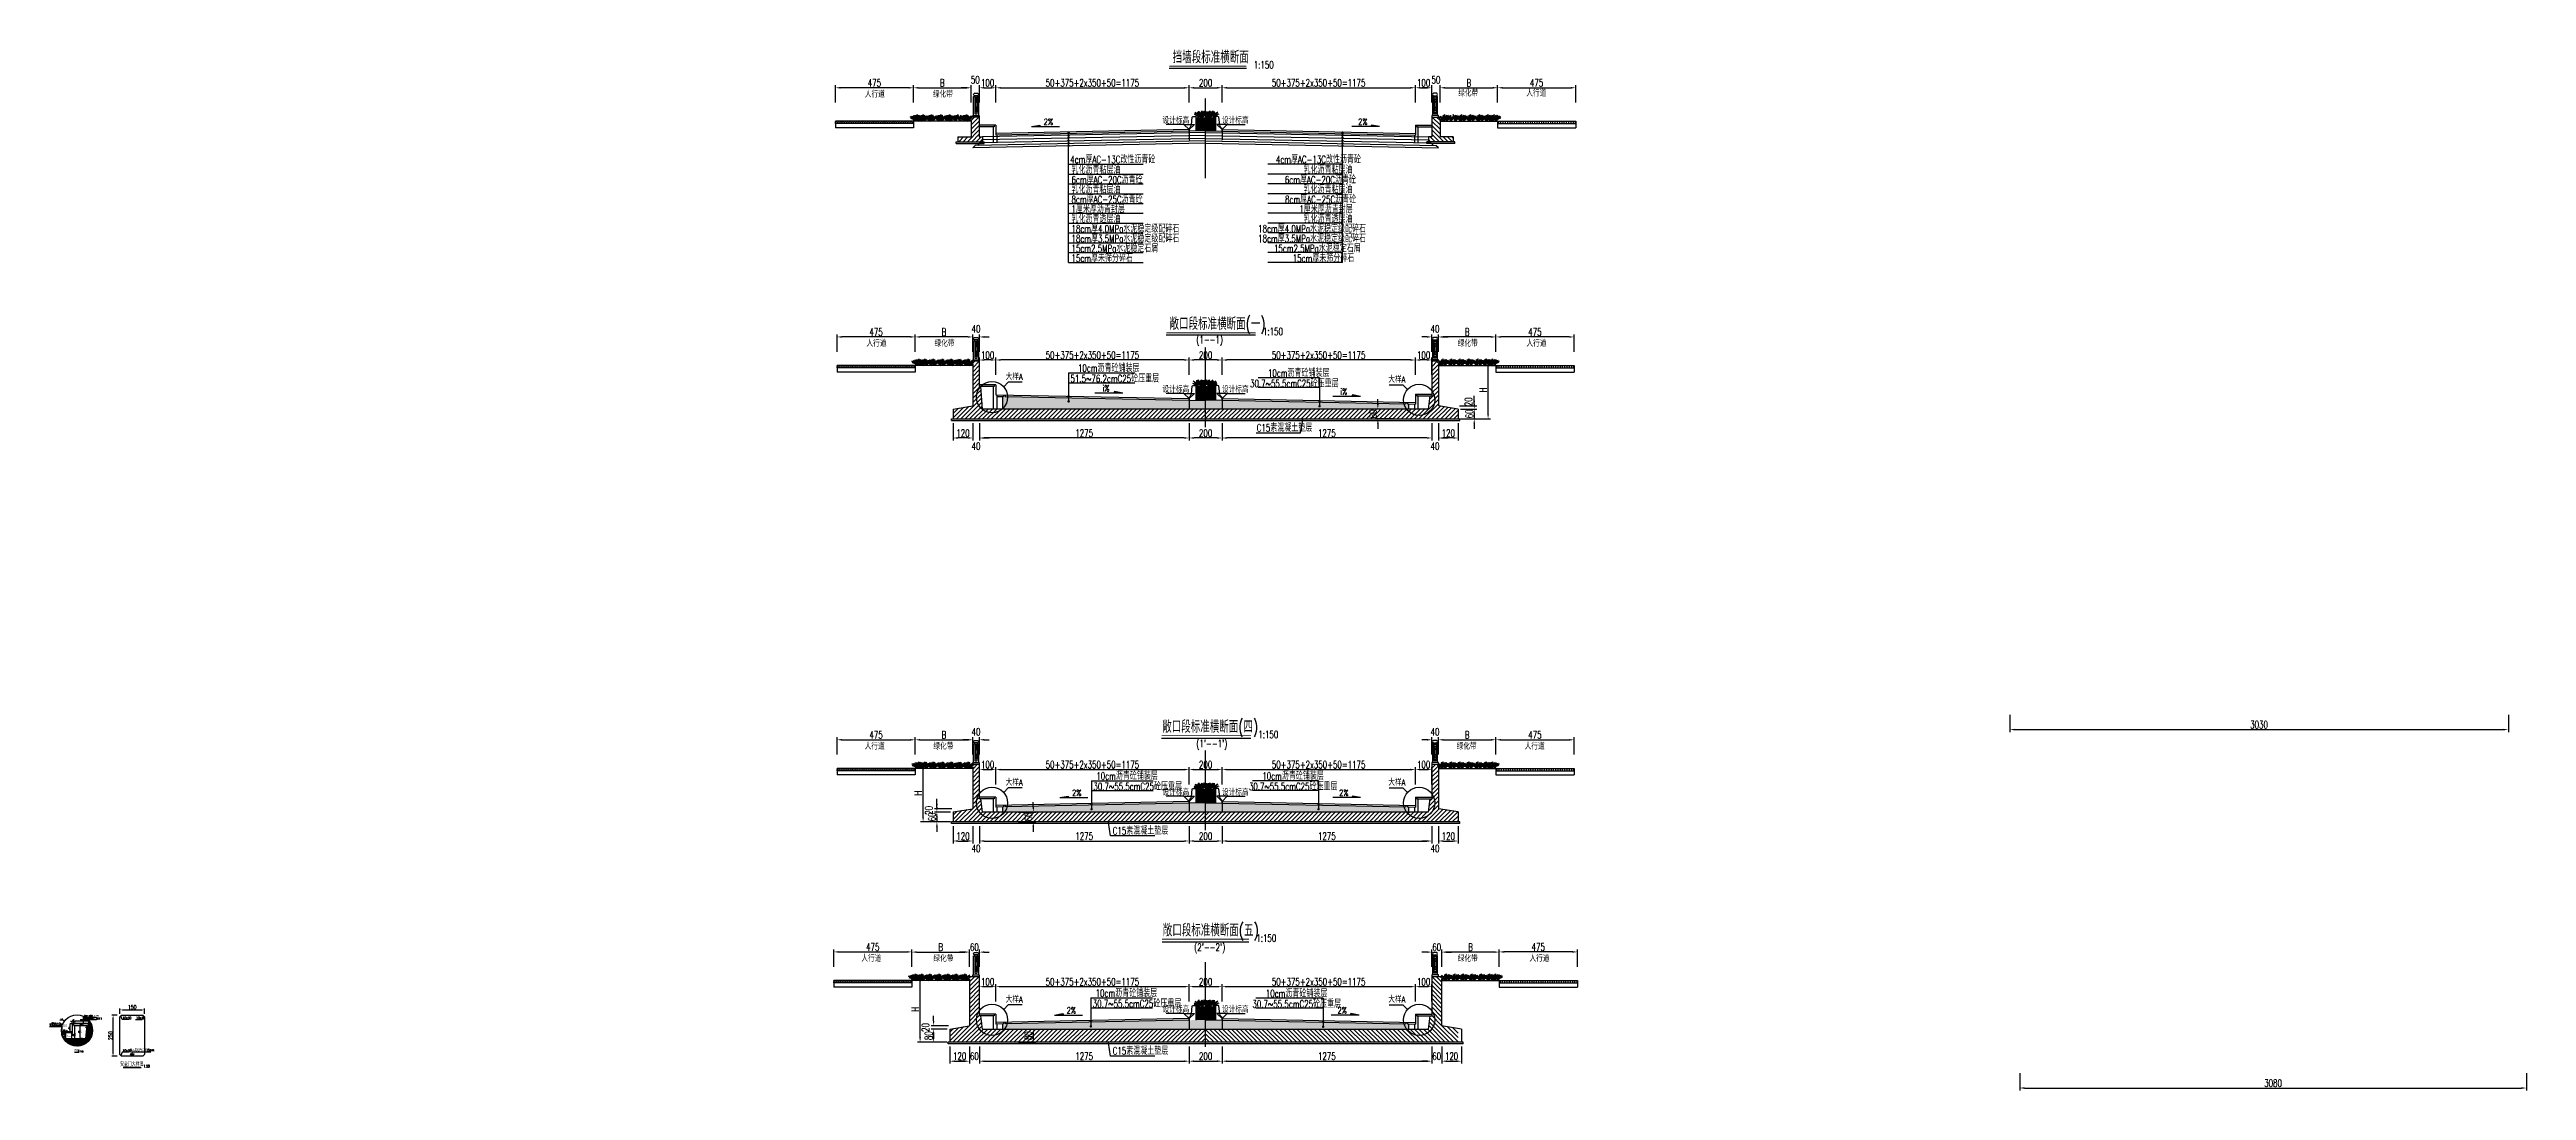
# Model space of a CAD drawing. Header units: millimetres. Extents: x -24222 to 32035, y -74604 to 14337.
# Drawn here: x -5543 to 9511, y 1801 to 8126 of the extents above; entities that cross this region are included whole.
import ezdxf
from ezdxf.enums import TextEntityAlignment as Align

# ---------------------------------------------------------------- set-up
doc = ezdxf.new("R2010")
doc.units = ezdxf.units.MM
doc.header["$LTSCALE"] = 0.25
doc.header["$MEASUREMENT"] = 0
doc.linetypes.add('ACAD_ISO04W100', pattern=[30, 24, -3, 0, -3])
for name, color, linetype in [('3', 3, 'Continuous'), ('lk', 1, 'Continuous'), ('中心线', 5, 'ACAD_ISO04W100'), ('填充', 8, 'Continuous'), ('尺寸', 7, 'Continuous'), ('文字', 7, 'Continuous'), ('标注', 7, 'Continuous'), ('栏杆', 8, 'Continuous'), ('次轮廓线', 7, 'Continuous'), ('轮廓线', 1, 'Continuous')]:
    doc.layers.add(name, color=color, linetype=linetype)
doc.styles.get("Standard").update_dxf_attribs({"font": 'simplex1.shx', "width": 0.7, "bigfont": 'hztxt.shx'})
doc.dimstyles.new('150', dxfattribs={"dimscale": 15, "dimtxt": 3, "dimasz": 2, "dimexe": 1, "dimexo": 1, "dimgap": 0.5, "dimtad": 1, "dimdec": 1, "dimdsep": 46, "dimtxsty": 'Standard', "dimcen": 0.5, "dimadec": 0, "dimazin": 0, "dimtfac": 1, "dimtdec": 1, "dimtofl": 0, "dimtmove": 2, "dimatfit": 3, "dimfxl": 0, "dimtolj": 1, "dimtzin": 0, "dimarcsym": 0})
doc.dimstyles.new('25', dxfattribs={"dimscale": 2.5, "dimtxt": 3, "dimasz": 2, "dimexe": 1, "dimexo": 1, "dimgap": 0.5, "dimtad": 1, "dimdec": 1, "dimdsep": 46, "dimtxsty": 'Standard', "dimcen": 0.5, "dimadec": 0, "dimazin": 0, "dimtfac": 1, "dimtdec": 1, "dimtofl": 0, "dimtmove": 2, "dimatfit": 3, "dimfxl": 0, "dimtolj": 1, "dimtzin": 0, "dimarcsym": 0})
doc.dimstyles.new('80', dxfattribs={"dimscale": 8, "dimtxt": 3, "dimasz": 2, "dimexe": 1, "dimexo": 1, "dimgap": 0.5, "dimtad": 1, "dimdec": 1, "dimdsep": 46, "dimtxsty": 'Standard', "dimcen": 0.5, "dimadec": 0, "dimazin": 0, "dimtfac": 1, "dimtdec": 1, "dimtofl": 0, "dimtmove": 2, "dimatfit": 3, "dimfxl": 0, "dimtolj": 1, "dimtzin": 0, "dimarcsym": 0})
pattern_1 = [(135, (2965.737, 0), (13.25825, 13.25825), [])]

msp = doc.modelspace()

# ---------------------------------------------------------------- texts
for s, height, width, p in [('绿化带', 37.5, 0.8, (-113.706, 7853.887)), ('绿化带', 37.5, 0.8, (3079.443, 7860.302)), ('绿化带', 37.5, 0.8, (-103.706, 6340.037)), ('绿化带', 37.5, 0.8, (3076.294, 6340.037)), ('人行道', 37.5, 0.8, (3494.103, 6340.037)), ('人行道', 37.5, 0.8, (-528.366, 3891.578)), ('绿化带', 37.5, 0.8, (-110.557, 3891.578)), ('绿化带', 37.5, 0.8, (3069.443, 3891.578)), ('人行道', 37.5, 0.8, (-548.366, 2602.707)), ('绿化带', 37.5, 0.8, (-110.557, 2602.309)), ('绿化带', 37.5, 0.8, (3076.294, 2602.309)), ('人行道', 37.5, 0.8, (3512.449, 2602.707)), ('高出隧道面标高15cm', 15, 0.7, (-4981.541, 2046.928))]:
    msp.add_text(s, height=height, dxfattribs=dict(width=width)).set_placement(p, align=Align.MIDDLE_CENTER)
at = {"width": 0.7}
for p in [(-5099.73, 2234.196), (-5016.353, 2234.196), (-5099.73, 2035.627)]:
    msp.add_text('10x10', height=15, dxfattribs=at).set_placement(p)
at = {"layer": '文字', "width": 0.7}
for s, height, p in [('挡墙段标准横断面', 75, (1283.287, 8043.017)), ('1:150', 45, (1775.799, 8010.517)), ('4cm厚AC-13C改性沥青砼', 45, (660.55, 7435.632)), ('乳化沥青粘层油', 45, (668.008, 7372.027)), ('4cm厚AC-13C改性沥青砼', 45, (1910.329, 7435.632)), ('乳化沥青粘层油', 45, (2078.469, 7372.027)), ('乳化沥青粘层油', 45, (668.008, 7252.824)), ('8cm厚AC-25C沥青砼', 45, (668.008, 7193.222)), ('6cm厚AC-20C沥青砼', 45, (668.008, 7312.425)), ('8cm厚AC-25C沥青砼', 45, (1965.871, 7193.222)), ('6cm厚AC-20C沥青砼', 45, (1964.821, 7312.425)), ('乳化沥青粘层油', 45, (2078.469, 7252.824)), ('乳化沥青透层油', 45, (668.008, 7074.019)), ('1厘米厚沥青封层', 45, (668.008, 7133.62)), ('1厘米厚沥青封层', 45, (2052.905, 7133.62)), ('乳化沥青透层油', 45, (2078.469, 7074.019)), ('18cm厚4.0MPa水泥稳定级配碎石', 45, (668.008, 7014.417)), ('18cm厚3.5MPa水泥稳定级配碎石', 45, (668.008, 6954.815)), ('15cm2.5MPa水泥稳定石屑', 45, (668.008, 6895.214)), ('18cm厚4.0MPa水泥稳定级配碎石', 45, (1802.757, 7014.417)), ('18cm厚3.5MPa水泥稳定级配碎石', 45, (1802.757, 6954.815)), ('15cm2.5MPa水泥稳定石屑', 45, (1898.498, 6895.214)), ('15cm厚未筛分碎石', 45, (668.008, 6835.612)), ('15cm厚未筛分碎石', 45, (2012.757, 6835.612)), ('敞口段标准横断面(一)', 75, (1264.086, 6423.051)), ('(1--1)', 45, (1426.261, 6341.144)), ('1:150', 45, (1831.634, 6390.551)), ('10cm沥青砼铺装层', 45, (707.493, 6167.694)), ('10cm沥青砼铺装层', 45, (1862.043, 6137.962)), ('51.5~76.2cmC25砼压重层', 45, (662.073, 6104.089)), ('30.7~55.5cmC25砼压重层', 45, (1753.112, 6074.357)), ('C15素混凝土垫层', 45, (1793.801, 5804.926)), ('敞口段标准横断面(四)', 75, (1219.335, 3974.591)), ("(1'--1')", 45, (1426.261, 3886.278)), ('1:150', 45, (1803.576, 3942.091)), ('30.7~55.5cmC25砼压重层', 45, (800.851, 3625.898)), ('10cm沥青砼铺装层', 45, (818.971, 3689.502)), ('30.7~55.5cmC25砼压重层', 45, (1746.234, 3625.898)), ('10cm沥青砼铺装层', 45, (1827.865, 3689.502)), ('C15素混凝土垫层', 45, (918.713, 3356.467)), ('敞口段标准横断面(五)', 75, (1222.831, 2737.317)), ('1:150', 45, (1790.885, 2704.817)), ("(2'--2')", 45, (1413.57, 2649.003)), ('10cm沥青砼铺装层', 45, (814.9, 2369.734)), ('10cm沥青砼铺装层', 45, (1849.351, 2367.754)), ('2cm厚1:2.5水泥砂浆批面', 7.5, (-5331.361, 2251.127)), ('30.7~55.5cmC25砼压重层', 45, (796.781, 2306.129)), ('30.7~55.5cmC25砼压重层', 45, (1767.72, 2304.149)), ('30.7~55.5cmC25砼压重层', 7.5, (-5542.588, 2191.314)), ('10cm沥青砼铺装层', 7.5, (-5531.924, 2206.215)), ('大样A', 7.5, (-5480.43, 2231.22)), ('2%', 7.5, (-5460.493, 2162.746)), ('进水井', 7.5, (-5435.938, 2127.089)), ('井盖', 7.5, (-5432.461, 2168.908)), ('89x50x10cm预制板(C30砼)', 7.5, (-5334.444, 2234.932)), ('1', 7.5, (-5316.41, 2129.313)), ('1:25', 7.5, (-5356.635, 2034.829)), ('C15素混凝土垫层', 45, (918.713, 2018.887)), ('1:50', 15, (-4972.019, 1941.556))]:
    msp.add_text(s, height=height, dxfattribs=at).set_placement(p)
at = {"layer": '文字', "width": 0.8}
for s, p in [('人行道', (-527.303, 7853.887)), ('人行道', (3493.04, 7860.302)), ('2%', (527.247, 7687.155)), ('设计标高', (1302.264, 7694.969)), ('设计标高', (1663.473, 7694.969)), ('2%', (2438.49, 7687.155)), ('人行道', (-517.303, 6340.037)), ('大样A', (320.047, 6137.761)), ('i%%%', (877.542, 6067.895)), ('设计标高', (1302.264, 6060.76)), ('设计标高', (1663.473, 6060.76)), ('i%%%', (2323.008, 6047.331)), ('大样A', (2645.69, 6120.98)), ('人行道', (3483.04, 3891.578)), ('大样A', (320.047, 3672.521)), ('2%', (699.676, 3609.679)), ('设计标高', (1302.264, 3612.3)), ('设计标高', (1663.473, 3612.3)), ('2%', (2323.072, 3609.679)), ('大样A', (320.047, 2353.65)), ('2%', (666.875, 2288.262)), ('设计标高', (1302.264, 2293.43)), ('设计标高', (1663.473, 2293.43)), ('2%', (2313.484, 2288.262))]:
    msp.add_text(s, height=37.5, dxfattribs=at).set_placement(p, align=Align.MIDDLE_CENTER)
for p in [(2645.69, 3672.521), (2645.69, 2353.65)]:
    msp.add_text('大样A', height=37.5, rotation=360, dxfattribs=at).set_placement(p, align=Align.MIDDLE_CENTER)
at = {"layer": '文字', "width": 0.7}
for s, p in [('管沟', (-5347.407, 2151.514)), ('8.9', (-5303.447, 2144.988))]:
    msp.add_text(s, height=7.5, rotation=90, dxfattribs=at).set_placement(p)
for s, height, p in [('大样A', 12.5, (-5377.764, 2046.017)), ('安全门大样图', 25, (-5043.55, 1963.931))]:
    msp.add_text(s, height=height, dxfattribs=at).set_placement(p, align=Align.MIDDLE)

# ---------------------------------------------------------------- blocks, each defined once
blk = doc.blocks.new('*D2')
at = {"layer": 'Defpoints', "color": 0}
for p in [(48, 2194), (-72, 2094), (48, 1979)]:
    blk.add_point(p, dxfattribs=at)
at = {"layer": '标注', "color": 0, "lineweight": -2}
for p, q in [((-72, 2069), (-72, 1964)), ((-42, 1979), (18, 1979)), ((48, 2069), (48, 1964))]:
    blk.add_line(p, q, dxfattribs=at)
at = {"layer": '标注', "color": 0}
for points in [[(-42, 1984), (-42, 1974), (-72, 1979)], [(18, 1984), (18, 1974), (48, 1979)]]:
    blk.add_solid(points, dxfattribs=at)
at = {"layer": '标注', "color": 0, "insert": (-12, 2009), "char_height": 45, "attachment_point": 5}
blk.add_mtext('\\A1;120', dxfattribs=at)
blk = doc.blocks.new('*D3')
at = {"layer": 'Defpoints', "color": 0}
for p in [(48, 2194), (108, 2254), (108, 1979)]:
    blk.add_point(p, dxfattribs=at)
at = {"layer": '标注', "color": 0, "lineweight": -2}
for p, q in [((18, 1979), (-12, 1979)), ((48, 2069), (48, 1964)), ((108, 2069), (108, 1964)), ((138, 1979), (168, 1979))]:
    blk.add_line(p, q, dxfattribs=at)
at = {"layer": '标注', "color": 0}
for points in [[(18, 1984), (18, 1974), (48, 1979)], [(138, 1984), (138, 1974), (108, 1979)]]:
    blk.add_solid(points, dxfattribs=at)
at = {"layer": '标注', "color": 0, "insert": (78, 2009), "char_height": 45, "attachment_point": 5}
blk.add_mtext('\\A1;60', dxfattribs=at)
blk = doc.blocks.new('*D4')
at = {"layer": 'Defpoints', "color": 0}
for p in [(108, 2254), (1383, 2174), (1383, 1979)]:
    blk.add_point(p, dxfattribs=at)
at = {"layer": '标注', "color": 0, "lineweight": -2}
for p, q in [((108, 2069), (108, 1964)), ((138, 1979), (1353, 1979)), ((1383, 2069), (1383, 1964))]:
    blk.add_line(p, q, dxfattribs=at)
at = {"layer": '标注', "color": 0}
for points in [[(138, 1984), (138, 1974), (108, 1979)], [(1353, 1984), (1353, 1974), (1383, 1979)]]:
    blk.add_solid(points, dxfattribs=at)
at = {"layer": '标注', "color": 0, "insert": (745, 2009), "char_height": 45, "attachment_point": 5}
blk.add_mtext('\\A1;1275', dxfattribs=at)
blk = doc.blocks.new('*D5')
at = {"layer": 'Defpoints', "color": 0}
for p in [(1383, 2174), (1583, 2174), (1583, 1979)]:
    blk.add_point(p, dxfattribs=at)
at = {"layer": '标注', "color": 0, "lineweight": -2}
for p, q in [((1383, 2069), (1383, 1964)), ((1413, 1979), (1553, 1979)), ((1583, 2069), (1583, 1964))]:
    blk.add_line(p, q, dxfattribs=at)
at = {"layer": '标注', "color": 0}
for points in [[(1413, 1984), (1413, 1974), (1383, 1979)], [(1553, 1984), (1553, 1974), (1583, 1979)]]:
    blk.add_solid(points, dxfattribs=at)
at = {"layer": '标注', "color": 0, "insert": (1483, 2009), "char_height": 45, "attachment_point": 5}
blk.add_mtext('\\A1;200', dxfattribs=at)
blk = doc.blocks.new('*D6')
at = {"layer": 'Defpoints', "color": 0}
for p in [(1583, 2174), (2858, 2254), (2858, 1979)]:
    blk.add_point(p, dxfattribs=at)
at = {"layer": '标注', "color": 0, "lineweight": -2}
for p, q in [((1583, 2069), (1583, 1964)), ((1613, 1979), (2828, 1979)), ((2858, 2069), (2858, 1964))]:
    blk.add_line(p, q, dxfattribs=at)
at = {"layer": '标注', "color": 0}
for points in [[(1613, 1984), (1613, 1974), (1583, 1979)], [(2828, 1984), (2828, 1974), (2858, 1979)]]:
    blk.add_solid(points, dxfattribs=at)
at = {"layer": '标注', "color": 0, "insert": (2220, 2009), "char_height": 45, "attachment_point": 5}
blk.add_mtext('\\A1;1275', dxfattribs=at)
blk = doc.blocks.new('*D7')
at = {"layer": 'Defpoints', "color": 0}
for p in [(2858, 2254), (2918, 2194), (2918, 1979)]:
    blk.add_point(p, dxfattribs=at)
at = {"layer": '标注', "color": 0, "lineweight": -2}
for p, q in [((2828, 1979), (2798, 1979)), ((2858, 2069), (2858, 1964)), ((2918, 2069), (2918, 1964)), ((2948, 1979), (2978, 1979))]:
    blk.add_line(p, q, dxfattribs=at)
at = {"layer": '标注', "color": 0}
for points in [[(2828, 1984), (2828, 1974), (2858, 1979)], [(2948, 1984), (2948, 1974), (2918, 1979)]]:
    blk.add_solid(points, dxfattribs=at)
at = {"layer": '标注', "color": 0, "insert": (2888, 2009), "char_height": 45, "attachment_point": 5}
blk.add_mtext('\\A1;60', dxfattribs=at)
blk = doc.blocks.new('*D8')
at = {"layer": 'Defpoints', "color": 0}
for p in [(2918, 2194), (3038, 2094), (3038, 1979)]:
    blk.add_point(p, dxfattribs=at)
at = {"layer": '标注', "color": 0, "lineweight": -2}
for p, q in [((2918, 2069), (2918, 1964)), ((2948, 1979), (3008, 1979)), ((3038, 2069), (3038, 1964))]:
    blk.add_line(p, q, dxfattribs=at)
at = {"layer": '标注', "color": 0}
for points in [[(2948, 1984), (2948, 1974), (2918, 1979)], [(3008, 1984), (3008, 1974), (3038, 1979)]]:
    blk.add_solid(points, dxfattribs=at)
at = {"layer": '标注', "color": 0, "insert": (2978, 2009), "char_height": 45, "attachment_point": 5}
blk.add_mtext('\\A1;120', dxfattribs=at)
blk = doc.blocks.new('*D9')
at = {"layer": 'Defpoints', "color": 0}
for p in [(-170, 2174), (-72, 2174), (-72, 2094)]:
    blk.add_point(p, dxfattribs=at)
at = {"layer": '标注', "color": 0, "lineweight": -2}
for p, q in [((-87, 2174), (-185, 2174)), ((-170, 2124), (-170, 2144)), ((-87, 2094), (-185, 2094))]:
    blk.add_line(p, q, dxfattribs=at)
at = {"layer": '标注', "color": 0}
for points in [[(-175, 2144), (-165, 2144), (-170, 2174)], [(-175, 2124), (-165, 2124), (-170, 2094)]]:
    blk.add_solid(points, dxfattribs=at)
at = {"layer": '标注', "color": 0, "insert": (-200, 2134), "char_height": 45, "attachment_point": 5, "rotation": 90}
blk.add_mtext('\\A1;80', dxfattribs=at)
blk = doc.blocks.new('*D10')
at = {"layer": 'Defpoints', "color": 0}
for p in [(-170, 2194), (-72, 2174), (48, 2194)]:
    blk.add_point(p, dxfattribs=at)
at = {"layer": '标注', "color": 0, "lineweight": -2}
for p, q in [((-80, 2194), (-185, 2194)), ((-87, 2174), (-185, 2174)), ((-170, 2224), (-170, 2254)), ((-170, 2144), (-170, 2114))]:
    blk.add_line(p, q, dxfattribs=at)
at = {"layer": '标注', "color": 0}
for points in [[(-175, 2224), (-165, 2224), (-170, 2194)], [(-175, 2144), (-165, 2144), (-170, 2174)]]:
    blk.add_solid(points, dxfattribs=at)
at = {"layer": '标注', "color": 0, "insert": (-219, 2184), "char_height": 45, "attachment_point": 5, "rotation": 90}
blk.add_mtext('\\A1;20', dxfattribs=at)
blk = doc.blocks.new('*D11')
at = {"color": 0, "lineweight": -2}
for p, q in [((346, 2174), (451, 2174)), ((436, 2144), (436, 2124)), ((346, 2094), (451, 2094))]:
    blk.add_line(p, q, dxfattribs=at)
at = {"color": 0}
for points in [[(431, 2144), (441, 2144), (436, 2174)], [(431, 2124), (441, 2124), (436, 2094)]]:
    blk.add_solid(points, dxfattribs=at)
at = {"layer": 'Defpoints', "color": 0}
for p in [(127, 2174), (-82, 2094), (436, 2094)]:
    blk.add_point(p, dxfattribs=at)
at = {"color": 0, "insert": (406, 2134), "char_height": 45, "attachment_point": 5, "rotation": 90}
blk.add_mtext('\\A1;80', dxfattribs=at)
blk = doc.blocks.new('*D12')
at = {"color": 0, "lineweight": -2}
for p, q in [((18, 2642), (-12, 2642)), ((48, 2552), (48, 2657)), ((108, 2552), (108, 2657)), ((138, 2642), (168, 2642))]:
    blk.add_line(p, q, dxfattribs=at)
at = {"color": 0}
for points in [[(18, 2647), (18, 2637), (48, 2642)], [(138, 2647), (138, 2637), (108, 2642)]]:
    blk.add_solid(points, dxfattribs=at)
at = {"layer": 'Defpoints', "color": 0}
for p in [(108, 2642), (48, 2494), (108, 2494)]:
    blk.add_point(p, dxfattribs=at)
at = {"color": 0, "insert": (78, 2672), "char_height": 45, "attachment_point": 5}
blk.add_mtext('\\A1;60', dxfattribs=at)
blk = doc.blocks.new('*D13')
at = {"layer": 'Defpoints', "color": 0}
for p in [(208, 2432), (208, 2264), (108, 2254)]:
    blk.add_point(p, dxfattribs=at)
at = {"layer": '标注', "color": 0, "lineweight": -2}
for p, q in [((108, 2342), (108, 2447)), ((138, 2432), (178, 2432)), ((208, 2342), (208, 2447))]:
    blk.add_line(p, q, dxfattribs=at)
at = {"layer": '标注', "color": 0}
for points in [[(138, 2437), (138, 2427), (108, 2432)], [(178, 2437), (178, 2427), (208, 2432)]]:
    blk.add_solid(points, dxfattribs=at)
at = {"layer": '标注', "color": 0, "insert": (158, 2462), "char_height": 45, "attachment_point": 5}
blk.add_mtext('\\A1;100', dxfattribs=at)
blk = doc.blocks.new('*D14')
at = {"layer": 'Defpoints', "color": 0}
for p in [(1383, 2432), (208, 2264), (1383, 2238)]:
    blk.add_point(p, dxfattribs=at)
at = {"layer": '标注', "color": 0, "lineweight": -2}
for p, q in [((208, 2342), (208, 2447)), ((238, 2432), (1353, 2432)), ((1383, 2342), (1383, 2447))]:
    blk.add_line(p, q, dxfattribs=at)
at = {"layer": '标注', "color": 0}
for points in [[(238, 2437), (238, 2427), (208, 2432)], [(1353, 2437), (1353, 2427), (1383, 2432)]]:
    blk.add_solid(points, dxfattribs=at)
at = {"layer": '标注', "color": 0, "insert": (795, 2462), "char_height": 45, "attachment_point": 5}
blk.add_mtext('\\A1;50+375+2x350+50=1175', dxfattribs=at)
blk = doc.blocks.new('*D15')
at = {"layer": 'Defpoints', "color": 0}
for p in [(1583, 2432), (1383, 2238), (1583, 2238)]:
    blk.add_point(p, dxfattribs=at)
at = {"layer": '标注', "color": 0, "lineweight": -2}
for p, q in [((1383, 2342), (1383, 2447)), ((1413, 2432), (1553, 2432)), ((1583, 2342), (1583, 2447))]:
    blk.add_line(p, q, dxfattribs=at)
at = {"layer": '标注', "color": 0}
for points in [[(1413, 2437), (1413, 2427), (1383, 2432)], [(1553, 2437), (1553, 2427), (1583, 2432)]]:
    blk.add_solid(points, dxfattribs=at)
at = {"layer": '标注', "color": 0, "insert": (1483, 2462), "char_height": 45, "attachment_point": 5}
blk.add_mtext('\\A1;200', dxfattribs=at)
blk = doc.blocks.new('*D16')
at = {"layer": 'Defpoints', "color": 0}
for p in [(2918, 2642), (2858, 2264), (2918, 2194)]:
    blk.add_point(p, dxfattribs=at)
at = {"layer": '标注', "color": 0, "lineweight": -2}
for p, q in [((2828, 2642), (2798, 2642)), ((2858, 2552), (2858, 2657)), ((2918, 2552), (2918, 2657)), ((2948, 2642), (2978, 2642))]:
    blk.add_line(p, q, dxfattribs=at)
at = {"layer": '标注', "color": 0}
for points in [[(2828, 2647), (2828, 2637), (2858, 2642)], [(2948, 2647), (2948, 2637), (2918, 2642)]]:
    blk.add_solid(points, dxfattribs=at)
at = {"layer": '标注', "color": 0, "insert": (2888, 2672), "char_height": 45, "attachment_point": 5}
blk.add_mtext('\\A1;60', dxfattribs=at)
blk = doc.blocks.new('*D17')
at = {"layer": 'Defpoints', "color": 0}
for p in [(2758, 2432), (2758, 2264), (1583, 2204)]:
    blk.add_point(p, dxfattribs=at)
at = {"layer": '标注', "color": 0, "lineweight": -2}
for p, q in [((1583, 2342), (1583, 2447)), ((1613, 2432), (2728, 2432)), ((2758, 2342), (2758, 2447))]:
    blk.add_line(p, q, dxfattribs=at)
at = {"layer": '标注', "color": 0}
for points in [[(1613, 2437), (1613, 2427), (1583, 2432)], [(2728, 2437), (2728, 2427), (2758, 2432)]]:
    blk.add_solid(points, dxfattribs=at)
at = {"layer": '标注', "color": 0, "insert": (2170, 2462), "char_height": 45, "attachment_point": 5}
blk.add_mtext('\\A1;50+375+2x350+50=1175', dxfattribs=at)
blk = doc.blocks.new('*D18')
at = {"layer": 'Defpoints', "color": 0}
for p in [(2858, 2432), (2758, 2264), (2858, 2264)]:
    blk.add_point(p, dxfattribs=at)
at = {"layer": '标注', "color": 0, "lineweight": -2}
for p, q in [((2758, 2342), (2758, 2447)), ((2788, 2432), (2828, 2432)), ((2858, 2342), (2858, 2447))]:
    blk.add_line(p, q, dxfattribs=at)
at = {"layer": '标注', "color": 0}
for points in [[(2788, 2437), (2788, 2427), (2758, 2432)], [(2828, 2437), (2828, 2427), (2858, 2432)]]:
    blk.add_solid(points, dxfattribs=at)
at = {"layer": '标注', "color": 0, "insert": (2808, 2462), "char_height": 45, "attachment_point": 5}
blk.add_mtext('\\A1;100', dxfattribs=at)
blk = doc.blocks.new('箭头')
at = {"layer": '尺寸'}
blk.add_hatch(color=256, dxfattribs=at).paths.add_polyline_path([(0, 0), (-0.3, 0.6), (-3.6, 0)])
for p, q in [((-3.6, 0), (-0.3, 0.6)), ((-3.6, 0), (7.7, 0)), ((-0.3, 0.6), (0, 0))]:
    blk.add_line(p, q, dxfattribs=at)
blk = doc.blocks.new('*D19')
at = {"color": 0, "lineweight": -2}
for p, q in [((6371, 4084), (6371, 3979)), ((9401, 4084), (9401, 3979)), ((6401, 3994), (9371, 3994))]:
    blk.add_line(p, q, dxfattribs=at)
at = {"color": 0}
for points in [[(6401, 3999), (6401, 3989), (6371, 3994)], [(9371, 3999), (9371, 3989), (9401, 3994)]]:
    blk.add_solid(points, dxfattribs=at)
at = {"layer": 'Defpoints', "color": 0}
for p in [(6371, 4170), (9401, 4170), (9401, 3994)]:
    blk.add_point(p, dxfattribs=at)
at = {"color": 0, "insert": (7886, 4024), "char_height": 45, "attachment_point": 5}
blk.add_mtext('\\A1;3030', dxfattribs=at)
blk = doc.blocks.new('*D20')
at = {"color": 0, "lineweight": -2}
for p, q in [((6431, 1906), (6431, 1801)), ((6461, 1816), (9481, 1816)), ((9511, 1906), (9511, 1801))]:
    blk.add_line(p, q, dxfattribs=at)
at = {"color": 0}
for points in [[(6461, 1821), (6461, 1811), (6431, 1816)], [(9481, 1821), (9481, 1811), (9511, 1816)]]:
    blk.add_solid(points, dxfattribs=at)
at = {"layer": 'Defpoints', "color": 0}
for p in [(6431, 1974), (9511, 1974), (9511, 1816)]:
    blk.add_point(p, dxfattribs=at)
at = {"color": 0, "insert": (7971, 1846), "char_height": 45, "attachment_point": 5}
blk.add_mtext('\\A1;3080', dxfattribs=at)
blk = doc.blocks.new('*D22')
at = {"color": 0, "lineweight": -2}
for p, q in [((-5395, 2209), (-5395, 2226)), ((-5310, 2223), (-5390, 2223)), ((-5305, 2211), (-5305, 2226))]:
    blk.add_line(p, q, dxfattribs=at)
at = {"color": 0}
for points in [[(-5390, 2224), (-5390, 2222), (-5395, 2223)], [(-5310, 2224), (-5310, 2222), (-5305, 2223)]]:
    blk.add_solid(points, dxfattribs=at)
at = {"layer": 'Defpoints', "color": 0}
for p in [(-5395, 2223), (-5395, 2207), (-5305, 2209)]:
    blk.add_point(p, dxfattribs=at)
at = {"color": 0, "insert": (-5350, 2228), "char_height": 7.5, "attachment_point": 5}
blk.add_mtext('\\A1;90', dxfattribs=at)
blk = doc.blocks.new('*D23')
at = {"color": 0, "lineweight": -2}
for p, q in [((-5401, 2223), (-5406, 2223)), ((-5396, 2209), (-5396, 2226)), ((-5395, 2209), (-5395, 2226)), ((-5390, 2223), (-5385, 2223))]:
    blk.add_line(p, q, dxfattribs=at)
at = {"color": 0}
for points in [[(-5401, 2224), (-5401, 2222), (-5396, 2223)], [(-5390, 2224), (-5390, 2222), (-5395, 2223)]]:
    blk.add_solid(points, dxfattribs=at)
at = {"layer": 'Defpoints', "color": 0}
for p in [(-5396, 2223), (-5396, 2207), (-5395, 2207)]:
    blk.add_point(p, dxfattribs=at)
at = {"color": 0, "insert": (-5395, 2231), "char_height": 7.5, "attachment_point": 5}
blk.add_mtext('\\A1;1', dxfattribs=at)
blk = doc.blocks.new('*D24')
at = {"color": 0, "lineweight": -2}
for p, q in [((-5410, 2221), (-5415, 2221)), ((-5405, 2207), (-5405, 2223)), ((-5396, 2207), (-5396, 2223)), ((-5391, 2221), (-5386, 2221))]:
    blk.add_line(p, q, dxfattribs=at)
at = {"color": 0}
for points in [[(-5410, 2221), (-5410, 2220), (-5405, 2221)], [(-5391, 2221), (-5391, 2220), (-5396, 2221)]]:
    blk.add_solid(points, dxfattribs=at)
at = {"layer": 'Defpoints', "color": 0}
for p in [(-5405, 2221), (-5405, 2204), (-5396, 2204)]:
    blk.add_point(p, dxfattribs=at)
at = {"color": 0, "insert": (-5400, 2226), "char_height": 7.5, "attachment_point": 5}
blk.add_mtext('\\A1;9', dxfattribs=at)
blk = doc.blocks.new('*D25')
at = {"color": 0, "lineweight": -2}
for p, q in [((-5320, 2183), (-5325, 2183)), ((-5315, 2194), (-5315, 2181)), ((-5305, 2194), (-5305, 2181)), ((-5300, 2183), (-5295, 2183))]:
    blk.add_line(p, q, dxfattribs=at)
at = {"color": 0}
for points in [[(-5320, 2184), (-5320, 2182), (-5315, 2183)], [(-5300, 2184), (-5300, 2182), (-5305, 2183)]]:
    blk.add_solid(points, dxfattribs=at)
at = {"layer": 'Defpoints', "color": 0}
for p in [(-5315, 2197), (-5315, 2183), (-5305, 2197)]:
    blk.add_point(p, dxfattribs=at)
at = {"color": 0, "insert": (-5310, 2188), "char_height": 7.5, "attachment_point": 5}
blk.add_mtext('\\A1;10', dxfattribs=at)
blk = doc.blocks.new('*D26')
at = {"color": 0, "lineweight": -2}
for p, q in [((-5405, 2148), (-5405, 2133)), ((-5400, 2135), (-5395, 2135)), ((-5390, 2150), (-5390, 2133))]:
    blk.add_line(p, q, dxfattribs=at)
at = {"color": 0}
for points in [[(-5400, 2136), (-5400, 2134), (-5405, 2135)], [(-5395, 2136), (-5395, 2134), (-5390, 2135)]]:
    blk.add_solid(points, dxfattribs=at)
at = {"layer": 'Defpoints', "color": 0}
for p in [(-5405, 2151), (-5390, 2197), (-5390, 2135)]:
    blk.add_point(p, dxfattribs=at)
at = {"color": 0, "insert": (-5397, 2140), "char_height": 7.5, "attachment_point": 5}
blk.add_mtext('\\A1;15', dxfattribs=at)
blk = doc.blocks.new('*D27')
at = {"color": 0, "lineweight": -2}
for p, q in [((-5343, 2197), (-5360, 2197)), ((-5343, 2117), (-5360, 2117)), ((-5358, 2122), (-5358, 2192))]:
    blk.add_line(p, q, dxfattribs=at)
at = {"color": 0}
for points in [[(-5359, 2192), (-5357, 2192), (-5358, 2197)], [(-5359, 2122), (-5357, 2122), (-5358, 2117)]]:
    blk.add_solid(points, dxfattribs=at)
at = {"layer": 'Defpoints', "color": 0}
for p in [(-5358, 2197), (-5324, 2117), (-5315, 2197)]:
    blk.add_point(p, dxfattribs=at)
at = {"color": 0, "insert": (-5363, 2157), "char_height": 7.5, "attachment_point": 5, "rotation": 90}
blk.add_mtext('\\A1;80', dxfattribs=at)
blk = doc.blocks.new('*D28')
at = {"color": 0, "lineweight": -2}
for p, q in [((-5405, 2207), (-5420, 2207)), ((-5407, 2157), (-5420, 2157)), ((-5417, 2162), (-5417, 2202))]:
    blk.add_line(p, q, dxfattribs=at)
at = {"color": 0}
for points in [[(-5418, 2202), (-5417, 2202), (-5417, 2207)], [(-5418, 2162), (-5417, 2162), (-5417, 2157)]]:
    blk.add_solid(points, dxfattribs=at)
at = {"layer": 'Defpoints', "color": 0}
for p in [(-5417, 2207), (-5405, 2157), (-5402, 2207)]:
    blk.add_point(p, dxfattribs=at)
at = {"color": 0, "insert": (-5422, 2182), "char_height": 7.5, "attachment_point": 5, "rotation": 90}
blk.add_mtext('\\A1;50', dxfattribs=at)
blk = doc.blocks.new('*D29')
at = {"color": 0, "lineweight": -2}
for p, q in [((-777, 2553), (-777, 2658)), ((-747, 2643), (-332, 2643)), ((-302, 2553), (-302, 2658))]:
    blk.add_line(p, q, dxfattribs=at)
at = {"color": 0}
for points in [[(-747, 2648), (-747, 2638), (-777, 2643)], [(-332, 2648), (-332, 2638), (-302, 2643)]]:
    blk.add_solid(points, dxfattribs=at)
at = {"layer": 'Defpoints', "color": 0}
for p in [(-302, 2643), (-777, 2469), (-302, 2469)]:
    blk.add_point(p, dxfattribs=at)
at = {"color": 0, "insert": (-540, 2673), "char_height": 45, "attachment_point": 5}
blk.add_mtext('\\A1;475', dxfattribs=at)
blk = doc.blocks.new('*D30')
at = {"color": 0, "lineweight": -2}
for p, q in [((-302, 2552), (-302, 2657)), ((-272, 2642), (18, 2642)), ((48, 2552), (48, 2657))]:
    blk.add_line(p, q, dxfattribs=at)
at = {"color": 0}
for points in [[(-272, 2647), (-272, 2637), (-302, 2642)], [(18, 2647), (18, 2637), (48, 2642)]]:
    blk.add_solid(points, dxfattribs=at)
at = {"layer": 'Defpoints', "color": 0}
for p in [(48, 2642), (-302, 2469), (48, 2469)]:
    blk.add_point(p, dxfattribs=at)
at = {"color": 0, "insert": (-127, 2672), "char_height": 45, "attachment_point": 5}
blk.add_mtext('\\A1;B', dxfattribs=at)
blk = doc.blocks.new('*D31')
at = {"color": 0, "lineweight": -2}
for p, q in [((3268, 2553), (3268, 2658)), ((3713, 2643), (3298, 2643)), ((3743, 2553), (3743, 2658))]:
    blk.add_line(p, q, dxfattribs=at)
at = {"color": 0}
for points in [[(3298, 2648), (3298, 2638), (3268, 2643)], [(3713, 2648), (3713, 2638), (3743, 2643)]]:
    blk.add_solid(points, dxfattribs=at)
at = {"layer": 'Defpoints', "color": 0}
for p in [(3268, 2643), (3268, 2469), (3743, 2469)]:
    blk.add_point(p, dxfattribs=at)
at = {"color": 0, "insert": (3505, 2673), "char_height": 45, "attachment_point": 5}
blk.add_mtext('\\A1;475', dxfattribs=at)
blk = doc.blocks.new('*D32')
at = {"color": 0, "lineweight": -2}
for p, q in [((2918, 2552), (2918, 2657)), ((3238, 2642), (2948, 2642)), ((3268, 2552), (3268, 2657))]:
    blk.add_line(p, q, dxfattribs=at)
at = {"color": 0}
for points in [[(2948, 2647), (2948, 2637), (2918, 2642)], [(3238, 2647), (3238, 2637), (3268, 2642)]]:
    blk.add_solid(points, dxfattribs=at)
at = {"layer": 'Defpoints', "color": 0}
for p in [(2918, 2642), (2918, 2469), (3268, 2469)]:
    blk.add_point(p, dxfattribs=at)
at = {"color": 0, "insert": (3093, 2672), "char_height": 45, "attachment_point": 5}
blk.add_mtext('\\A1;B', dxfattribs=at)
blk = doc.blocks.new('*D33')
at = {"layer": 'Defpoints', "color": 0}
for p in [(-252, 2494), (39, 2494), (-82, 2094)]:
    blk.add_point(p, dxfattribs=at)
at = {"layer": '标注', "color": 0, "lineweight": -2}
for p, q in [((-162, 2494), (-267, 2494)), ((-252, 2124), (-252, 2464)), ((-162, 2094), (-267, 2094))]:
    blk.add_line(p, q, dxfattribs=at)
at = {"layer": '标注', "color": 0}
for points in [[(-257, 2464), (-247, 2464), (-252, 2494)], [(-257, 2124), (-247, 2124), (-252, 2094)]]:
    blk.add_solid(points, dxfattribs=at)
at = {"layer": '标注', "color": 0, "insert": (-282, 2294), "char_height": 45, "attachment_point": 5, "rotation": 90}
blk.add_mtext('\\A1;H', dxfattribs=at)
blk = doc.blocks.new('*D39')
at = {"layer": 'Defpoints', "color": 0}
for p in [(68, 3513), (-52, 3433), (68, 3317)]:
    blk.add_point(p, dxfattribs=at)
at = {"layer": '标注', "color": 0, "lineweight": -2}
for p, q in [((-52, 3407), (-52, 3302)), ((-22, 3317), (38, 3317)), ((68, 3407), (68, 3302))]:
    blk.add_line(p, q, dxfattribs=at)
at = {"layer": '标注', "color": 0}
for points in [[(-22, 3322), (-22, 3312), (-52, 3317)], [(38, 3322), (38, 3312), (68, 3317)]]:
    blk.add_solid(points, dxfattribs=at)
at = {"layer": '标注', "color": 0, "insert": (8, 3347), "char_height": 45, "attachment_point": 5}
blk.add_mtext('\\A1;120', dxfattribs=at)
blk = doc.blocks.new('*D40')
at = {"layer": 'Defpoints', "color": 0}
for p in [(68, 3513), (108, 3573), (108, 3317)]:
    blk.add_point(p, dxfattribs=at)
at = {"layer": '标注', "color": 0, "lineweight": -2}
for p, q in [((38, 3317), (8, 3317)), ((68, 3407), (68, 3302)), ((108, 3407), (108, 3302)), ((138, 3317), (168, 3317))]:
    blk.add_line(p, q, dxfattribs=at)
at = {"layer": '标注', "color": 0}
for points in [[(38, 3322), (38, 3312), (68, 3317)], [(138, 3322), (138, 3312), (108, 3317)]]:
    blk.add_solid(points, dxfattribs=at)
at = {"layer": '标注', "color": 0, "insert": (88, 3272), "char_height": 45, "attachment_point": 5}
blk.add_mtext('\\A1;40', dxfattribs=at)
blk = doc.blocks.new('*D41')
at = {"layer": 'Defpoints', "color": 0}
for p in [(108, 3573), (1383, 3493), (1383, 3317)]:
    blk.add_point(p, dxfattribs=at)
at = {"layer": '标注', "color": 0, "lineweight": -2}
for p, q in [((108, 3407), (108, 3302)), ((138, 3317), (1353, 3317)), ((1383, 3407), (1383, 3302))]:
    blk.add_line(p, q, dxfattribs=at)
at = {"layer": '标注', "color": 0}
for points in [[(138, 3322), (138, 3312), (108, 3317)], [(1353, 3322), (1353, 3312), (1383, 3317)]]:
    blk.add_solid(points, dxfattribs=at)
at = {"layer": '标注', "color": 0, "insert": (745, 3347), "char_height": 45, "attachment_point": 5}
blk.add_mtext('\\A1;1275', dxfattribs=at)
blk = doc.blocks.new('*D42')
at = {"layer": 'Defpoints', "color": 0}
for p in [(1383, 3493), (1583, 3493), (1583, 3317)]:
    blk.add_point(p, dxfattribs=at)
at = {"layer": '标注', "color": 0, "lineweight": -2}
for p, q in [((1383, 3407), (1383, 3302)), ((1413, 3317), (1553, 3317)), ((1583, 3407), (1583, 3302))]:
    blk.add_line(p, q, dxfattribs=at)
at = {"layer": '标注', "color": 0}
for points in [[(1413, 3322), (1413, 3312), (1383, 3317)], [(1553, 3322), (1553, 3312), (1583, 3317)]]:
    blk.add_solid(points, dxfattribs=at)
at = {"layer": '标注', "color": 0, "insert": (1483, 3347), "char_height": 45, "attachment_point": 5}
blk.add_mtext('\\A1;200', dxfattribs=at)
blk = doc.blocks.new('*D43')
at = {"layer": 'Defpoints', "color": 0}
for p in [(1583, 3493), (2858, 3573), (2858, 3317)]:
    blk.add_point(p, dxfattribs=at)
at = {"layer": '标注', "color": 0, "lineweight": -2}
for p, q in [((1583, 3407), (1583, 3302)), ((1613, 3317), (2828, 3317)), ((2858, 3407), (2858, 3302))]:
    blk.add_line(p, q, dxfattribs=at)
at = {"layer": '标注', "color": 0}
for points in [[(1613, 3322), (1613, 3312), (1583, 3317)], [(2828, 3322), (2828, 3312), (2858, 3317)]]:
    blk.add_solid(points, dxfattribs=at)
at = {"layer": '标注', "color": 0, "insert": (2220, 3347), "char_height": 45, "attachment_point": 5}
blk.add_mtext('\\A1;1275', dxfattribs=at)
blk = doc.blocks.new('*D44')
at = {"layer": 'Defpoints', "color": 0}
for p in [(2858, 3573), (2898, 3513), (2898, 3317)]:
    blk.add_point(p, dxfattribs=at)
at = {"layer": '标注', "color": 0, "lineweight": -2}
for p, q in [((2828, 3317), (2798, 3317)), ((2858, 3407), (2858, 3302)), ((2898, 3407), (2898, 3302)), ((2928, 3317), (2958, 3317))]:
    blk.add_line(p, q, dxfattribs=at)
at = {"layer": '标注', "color": 0}
for points in [[(2828, 3322), (2828, 3312), (2858, 3317)], [(2928, 3322), (2928, 3312), (2898, 3317)]]:
    blk.add_solid(points, dxfattribs=at)
at = {"layer": '标注', "color": 0, "insert": (2878, 3272), "char_height": 45, "attachment_point": 5}
blk.add_mtext('\\A1;40', dxfattribs=at)
blk = doc.blocks.new('*D45')
at = {"layer": 'Defpoints', "color": 0}
for p in [(2898, 3513), (3018, 3433), (3018, 3317)]:
    blk.add_point(p, dxfattribs=at)
at = {"layer": '标注', "color": 0, "lineweight": -2}
for p, q in [((2898, 3407), (2898, 3302)), ((2928, 3317), (2988, 3317)), ((3018, 3407), (3018, 3302))]:
    blk.add_line(p, q, dxfattribs=at)
at = {"layer": '标注', "color": 0}
for points in [[(2928, 3322), (2928, 3312), (2898, 3317)], [(2988, 3322), (2988, 3312), (3018, 3317)]]:
    blk.add_solid(points, dxfattribs=at)
at = {"layer": '标注', "color": 0, "insert": (2958, 3347), "char_height": 45, "attachment_point": 5}
blk.add_mtext('\\A1;120', dxfattribs=at)
blk = doc.blocks.new('*D46')
at = {"layer": 'Defpoints', "color": 0}
for p in [(-150, 3493), (-52, 3493), (-52, 3433)]:
    blk.add_point(p, dxfattribs=at)
at = {"layer": '标注', "color": 0, "lineweight": -2}
for p, q in [((-67, 3493), (-165, 3493)), ((-150, 3523), (-150, 3553)), ((-67, 3433), (-165, 3433)), ((-150, 3403), (-150, 3373))]:
    blk.add_line(p, q, dxfattribs=at)
at = {"layer": '标注', "color": 0}
for points in [[(-155, 3523), (-145, 3523), (-150, 3493)], [(-155, 3403), (-145, 3403), (-150, 3433)]]:
    blk.add_solid(points, dxfattribs=at)
at = {"layer": '标注', "color": 0, "insert": (-180, 3463), "char_height": 45, "attachment_point": 5, "rotation": 90}
blk.add_mtext('\\A1;60', dxfattribs=at)
blk = doc.blocks.new('*D47')
at = {"layer": 'Defpoints', "color": 0}
for p in [(-150, 3513), (-52, 3493), (68, 3513)]:
    blk.add_point(p, dxfattribs=at)
at = {"layer": '标注', "color": 0, "lineweight": -2}
for p, q in [((-60, 3513), (-165, 3513)), ((-67, 3493), (-165, 3493)), ((-150, 3543), (-150, 3573)), ((-150, 3463), (-150, 3433))]:
    blk.add_line(p, q, dxfattribs=at)
at = {"layer": '标注', "color": 0}
for points in [[(-155, 3543), (-145, 3543), (-150, 3513)], [(-155, 3463), (-145, 3463), (-150, 3493)]]:
    blk.add_solid(points, dxfattribs=at)
at = {"layer": '标注', "color": 0, "insert": (-199, 3503), "char_height": 45, "attachment_point": 5, "rotation": 90}
blk.add_mtext('\\A1;20', dxfattribs=at)
blk = doc.blocks.new('*D48')
at = {"color": 0, "lineweight": -2}
for p, q in [((346, 3493), (451, 3493)), ((436, 3523), (436, 3553)), ((346, 3433), (451, 3433)), ((436, 3403), (436, 3373))]:
    blk.add_line(p, q, dxfattribs=at)
at = {"color": 0}
for points in [[(431, 3523), (441, 3523), (436, 3493)], [(431, 3403), (441, 3403), (436, 3433)]]:
    blk.add_solid(points, dxfattribs=at)
at = {"layer": 'Defpoints', "color": 0}
for p in [(127, 3493), (-62, 3433), (436, 3433)]:
    blk.add_point(p, dxfattribs=at)
at = {"color": 0, "insert": (406, 3463), "char_height": 45, "attachment_point": 5, "rotation": 90}
blk.add_mtext('\\A1;60', dxfattribs=at)
blk = doc.blocks.new('*D49')
at = {"color": 0, "lineweight": -2}
for p, q in [((38, 3932), (8, 3932)), ((68, 3842), (68, 3947)), ((108, 3842), (108, 3947)), ((138, 3932), (168, 3932))]:
    blk.add_line(p, q, dxfattribs=at)
at = {"color": 0}
for points in [[(38, 3937), (38, 3927), (68, 3932)], [(138, 3937), (138, 3927), (108, 3932)]]:
    blk.add_solid(points, dxfattribs=at)
at = {"layer": 'Defpoints', "color": 0}
for p in [(108, 3932), (68, 3783), (108, 3783)]:
    blk.add_point(p, dxfattribs=at)
at = {"color": 0, "insert": (88, 3980), "char_height": 45, "attachment_point": 5}
blk.add_mtext('\\A1;40', dxfattribs=at)
blk = doc.blocks.new('*D50')
at = {"layer": 'Defpoints', "color": 0}
for p in [(208, 3751), (108, 3573), (208, 3583)]:
    blk.add_point(p, dxfattribs=at)
at = {"layer": '标注', "color": 0, "lineweight": -2}
for p, q in [((108, 3661), (108, 3766)), ((208, 3661), (208, 3766)), ((138, 3751), (178, 3751))]:
    blk.add_line(p, q, dxfattribs=at)
at = {"layer": '标注', "color": 0}
for points in [[(138, 3756), (138, 3746), (108, 3751)], [(178, 3756), (178, 3746), (208, 3751)]]:
    blk.add_solid(points, dxfattribs=at)
at = {"layer": '标注', "color": 0, "insert": (158, 3781), "char_height": 45, "attachment_point": 5}
blk.add_mtext('\\A1;100', dxfattribs=at)
blk = doc.blocks.new('*D51')
at = {"layer": 'Defpoints', "color": 0}
for p in [(1383, 3751), (208, 3583), (1383, 3557)]:
    blk.add_point(p, dxfattribs=at)
at = {"layer": '标注', "color": 0, "lineweight": -2}
for p, q in [((208, 3661), (208, 3766)), ((1383, 3661), (1383, 3766)), ((238, 3751), (1353, 3751))]:
    blk.add_line(p, q, dxfattribs=at)
at = {"layer": '标注', "color": 0}
for points in [[(238, 3756), (238, 3746), (208, 3751)], [(1353, 3756), (1353, 3746), (1383, 3751)]]:
    blk.add_solid(points, dxfattribs=at)
at = {"layer": '标注', "color": 0, "insert": (795, 3781), "char_height": 45, "attachment_point": 5}
blk.add_mtext('\\A1;50+375+2x350+50=1175', dxfattribs=at)
blk = doc.blocks.new('*D52')
at = {"layer": 'Defpoints', "color": 0}
for p in [(1583, 3751), (1383, 3557), (1583, 3557)]:
    blk.add_point(p, dxfattribs=at)
at = {"layer": '标注', "color": 0, "lineweight": -2}
for p, q in [((1383, 3661), (1383, 3766)), ((1583, 3661), (1583, 3766)), ((1413, 3751), (1553, 3751))]:
    blk.add_line(p, q, dxfattribs=at)
at = {"layer": '标注', "color": 0}
for points in [[(1413, 3756), (1413, 3746), (1383, 3751)], [(1553, 3756), (1553, 3746), (1583, 3751)]]:
    blk.add_solid(points, dxfattribs=at)
at = {"layer": '标注', "color": 0, "insert": (1483, 3781), "char_height": 45, "attachment_point": 5}
blk.add_mtext('\\A1;200', dxfattribs=at)
blk = doc.blocks.new('*D53')
at = {"layer": 'Defpoints', "color": 0}
for p in [(2898, 3932), (2858, 3583), (2898, 3513)]:
    blk.add_point(p, dxfattribs=at)
at = {"layer": '标注', "color": 0, "lineweight": -2}
for p, q in [((2828, 3932), (2798, 3932)), ((2858, 3842), (2858, 3947)), ((2898, 3842), (2898, 3947)), ((2928, 3932), (2958, 3932))]:
    blk.add_line(p, q, dxfattribs=at)
at = {"layer": '标注', "color": 0}
for points in [[(2828, 3937), (2828, 3927), (2858, 3932)], [(2928, 3937), (2928, 3927), (2898, 3932)]]:
    blk.add_solid(points, dxfattribs=at)
at = {"layer": '标注', "color": 0, "insert": (2878, 3980), "char_height": 45, "attachment_point": 5}
blk.add_mtext('\\A1;40', dxfattribs=at)
blk = doc.blocks.new('*D54')
at = {"layer": 'Defpoints', "color": 0}
for p in [(2758, 3751), (1583, 3523), (2758, 3583)]:
    blk.add_point(p, dxfattribs=at)
at = {"layer": '标注', "color": 0, "lineweight": -2}
for p, q in [((1583, 3661), (1583, 3766)), ((2758, 3661), (2758, 3766)), ((1613, 3751), (2728, 3751))]:
    blk.add_line(p, q, dxfattribs=at)
at = {"layer": '标注', "color": 0}
for points in [[(1613, 3756), (1613, 3746), (1583, 3751)], [(2728, 3756), (2728, 3746), (2758, 3751)]]:
    blk.add_solid(points, dxfattribs=at)
at = {"layer": '标注', "color": 0, "insert": (2170, 3781), "char_height": 45, "attachment_point": 5}
blk.add_mtext('\\A1;50+375+2x350+50=1175', dxfattribs=at)
blk = doc.blocks.new('*D55')
at = {"layer": 'Defpoints', "color": 0}
for p in [(2858, 3751), (2758, 3583), (2858, 3583)]:
    blk.add_point(p, dxfattribs=at)
at = {"layer": '标注', "color": 0, "lineweight": -2}
for p, q in [((2758, 3661), (2758, 3766)), ((2858, 3661), (2858, 3766)), ((2788, 3751), (2828, 3751))]:
    blk.add_line(p, q, dxfattribs=at)
at = {"layer": '标注', "color": 0}
for points in [[(2788, 3756), (2788, 3746), (2758, 3751)], [(2828, 3756), (2828, 3746), (2858, 3751)]]:
    blk.add_solid(points, dxfattribs=at)
at = {"layer": '标注', "color": 0, "insert": (2808, 3781), "char_height": 45, "attachment_point": 5}
blk.add_mtext('\\A1;100', dxfattribs=at)
blk = doc.blocks.new('*D35')
at = {"layer": 'Defpoints', "color": 0}
for p in [(3248, 3932), (2898, 3783), (3248, 3758)]:
    blk.add_point(p, dxfattribs=at)
at = {"layer": '标注', "color": 0, "lineweight": -2}
for p, q in [((2898, 3842), (2898, 3947)), ((2928, 3932), (3218, 3932)), ((3248, 3842), (3248, 3947))]:
    blk.add_line(p, q, dxfattribs=at)
at = {"layer": '标注', "color": 0}
for points in [[(2928, 3937), (2928, 3927), (2898, 3932)], [(3218, 3937), (3218, 3927), (3248, 3932)]]:
    blk.add_solid(points, dxfattribs=at)
at = {"layer": '标注', "color": 0, "insert": (3073, 3962), "char_height": 45, "attachment_point": 5}
blk.add_mtext('\\A1;B', dxfattribs=at)
blk = doc.blocks.new('*D36')
at = {"layer": 'Defpoints', "color": 0}
for p in [(3723, 3932), (3248, 3758), (3723, 3758)]:
    blk.add_point(p, dxfattribs=at)
at = {"layer": '标注', "color": 0, "lineweight": -2}
for p, q in [((3248, 3842), (3248, 3947)), ((3278, 3932), (3693, 3932)), ((3723, 3842), (3723, 3947))]:
    blk.add_line(p, q, dxfattribs=at)
at = {"layer": '标注', "color": 0}
for points in [[(3278, 3937), (3278, 3927), (3248, 3932)], [(3693, 3937), (3693, 3927), (3723, 3932)]]:
    blk.add_solid(points, dxfattribs=at)
at = {"layer": '标注', "color": 0, "insert": (3485, 3962), "char_height": 45, "attachment_point": 5}
blk.add_mtext('\\A1;475', dxfattribs=at)
blk = doc.blocks.new('*D37')
at = {"color": 0, "lineweight": -2}
for p, q in [((-757, 3842), (-757, 3947)), ((-727, 3932), (-312, 3932)), ((-282, 3842), (-282, 3947))]:
    blk.add_line(p, q, dxfattribs=at)
at = {"color": 0}
for points in [[(-727, 3937), (-727, 3927), (-757, 3932)], [(-312, 3937), (-312, 3927), (-282, 3932)]]:
    blk.add_solid(points, dxfattribs=at)
at = {"layer": 'Defpoints', "color": 0}
for p in [(-282, 3932), (-757, 3758), (-282, 3758)]:
    blk.add_point(p, dxfattribs=at)
at = {"color": 0, "insert": (-520, 3962), "char_height": 45, "attachment_point": 5}
blk.add_mtext('\\A1;475', dxfattribs=at)
blk = doc.blocks.new('*D38')
at = {"color": 0, "lineweight": -2}
for p, q in [((-282, 3842), (-282, 3947)), ((-252, 3932), (38, 3932)), ((68, 3842), (68, 3947))]:
    blk.add_line(p, q, dxfattribs=at)
at = {"color": 0}
for points in [[(-252, 3937), (-252, 3927), (-282, 3932)], [(38, 3937), (38, 3927), (68, 3932)]]:
    blk.add_solid(points, dxfattribs=at)
at = {"layer": 'Defpoints', "color": 0}
for p in [(68, 3932), (68, 3783), (-282, 3758)]:
    blk.add_point(p, dxfattribs=at)
at = {"color": 0, "insert": (-107, 3962), "char_height": 45, "attachment_point": 5}
blk.add_mtext('\\A1;B', dxfattribs=at)
blk = doc.blocks.new('*D34')
at = {"layer": 'Defpoints', "color": 0}
for p in [(-234, 3783), (108, 3783), (-52, 3433)]:
    blk.add_point(p, dxfattribs=at)
at = {"layer": '标注', "color": 0, "lineweight": -2}
for p, q in [((-144, 3783), (-249, 3783)), ((-234, 3463), (-234, 3753)), ((-144, 3433), (-249, 3433))]:
    blk.add_line(p, q, dxfattribs=at)
at = {"layer": '标注', "color": 0}
for points in [[(-239, 3753), (-229, 3753), (-234, 3783)], [(-239, 3463), (-229, 3463), (-234, 3433)]]:
    blk.add_solid(points, dxfattribs=at)
at = {"layer": '标注', "color": 0, "insert": (-264, 3608), "char_height": 45, "attachment_point": 5, "rotation": 90}
blk.add_mtext('\\A1;H', dxfattribs=at)
blk = doc.blocks.new('*D61')
at = {"layer": 'Defpoints', "color": 0}
for p in [(2898, 5962), (3018, 5882), (2898, 5766)]:
    blk.add_point(p, dxfattribs=at)
at = {"layer": '标注', "color": 0, "lineweight": -2}
for p, q in [((2898, 5856), (2898, 5751)), ((2988, 5766), (2928, 5766)), ((3018, 5856), (3018, 5751))]:
    blk.add_line(p, q, dxfattribs=at)
at = {"layer": '标注', "color": 0}
for points in [[(2928, 5771), (2928, 5761), (2898, 5766)], [(2988, 5771), (2988, 5761), (3018, 5766)]]:
    blk.add_solid(points, dxfattribs=at)
at = {"layer": '标注', "color": 0, "insert": (2958, 5796), "char_height": 45, "attachment_point": 5}
blk.add_mtext('\\A1;120', dxfattribs=at)
blk = doc.blocks.new('*D62')
at = {"layer": 'Defpoints', "color": 0}
for p in [(2858, 6022), (2898, 5962), (2858, 5766)]:
    blk.add_point(p, dxfattribs=at)
at = {"layer": '标注', "color": 0, "lineweight": -2}
for p, q in [((2828, 5766), (2798, 5766)), ((2858, 5856), (2858, 5751)), ((2898, 5856), (2898, 5751)), ((2928, 5766), (2958, 5766))]:
    blk.add_line(p, q, dxfattribs=at)
at = {"layer": '标注', "color": 0}
for points in [[(2828, 5771), (2828, 5761), (2858, 5766)], [(2928, 5771), (2928, 5761), (2898, 5766)]]:
    blk.add_solid(points, dxfattribs=at)
at = {"layer": '标注', "color": 0, "insert": (2878, 5716), "char_height": 45, "attachment_point": 5}
blk.add_mtext('\\A1;40', dxfattribs=at)
blk = doc.blocks.new('*D63')
at = {"layer": 'Defpoints', "color": 0}
for p in [(2858, 6022), (1583, 5942), (1583, 5766)]:
    blk.add_point(p, dxfattribs=at)
at = {"layer": '标注', "color": 0, "lineweight": -2}
for p, q in [((1583, 5856), (1583, 5751)), ((2828, 5766), (1613, 5766)), ((2858, 5856), (2858, 5751))]:
    blk.add_line(p, q, dxfattribs=at)
at = {"layer": '标注', "color": 0}
for points in [[(1613, 5771), (1613, 5761), (1583, 5766)], [(2828, 5771), (2828, 5761), (2858, 5766)]]:
    blk.add_solid(points, dxfattribs=at)
at = {"layer": '标注', "color": 0, "insert": (2220, 5796), "char_height": 45, "attachment_point": 5}
blk.add_mtext('\\A1;1275', dxfattribs=at)
blk = doc.blocks.new('*D64')
at = {"layer": 'Defpoints', "color": 0}
for p in [(1383, 5942), (1583, 5942), (1383, 5766)]:
    blk.add_point(p, dxfattribs=at)
at = {"layer": '标注', "color": 0, "lineweight": -2}
for p, q in [((1383, 5856), (1383, 5751)), ((1553, 5766), (1413, 5766)), ((1583, 5856), (1583, 5751))]:
    blk.add_line(p, q, dxfattribs=at)
at = {"layer": '标注', "color": 0}
for points in [[(1413, 5771), (1413, 5761), (1383, 5766)], [(1553, 5771), (1553, 5761), (1583, 5766)]]:
    blk.add_solid(points, dxfattribs=at)
at = {"layer": '标注', "color": 0, "insert": (1483, 5796), "char_height": 45, "attachment_point": 5}
blk.add_mtext('\\A1;200', dxfattribs=at)
blk = doc.blocks.new('*D65')
at = {"layer": 'Defpoints', "color": 0}
for p in [(108, 6079), (1383, 5942), (108, 5766)]:
    blk.add_point(p, dxfattribs=at)
at = {"layer": '标注', "color": 0, "lineweight": -2}
for p, q in [((108, 5856), (108, 5751)), ((1353, 5766), (138, 5766)), ((1383, 5856), (1383, 5751))]:
    blk.add_line(p, q, dxfattribs=at)
at = {"layer": '标注', "color": 0}
for points in [[(138, 5771), (138, 5761), (108, 5766)], [(1353, 5771), (1353, 5761), (1383, 5766)]]:
    blk.add_solid(points, dxfattribs=at)
at = {"layer": '标注', "color": 0, "insert": (745, 5796), "char_height": 45, "attachment_point": 5}
blk.add_mtext('\\A1;1275', dxfattribs=at)
blk = doc.blocks.new('*D66')
at = {"layer": 'Defpoints', "color": 0}
for p in [(108, 6079), (68, 5962), (68, 5766)]:
    blk.add_point(p, dxfattribs=at)
at = {"layer": '标注', "color": 0, "lineweight": -2}
for p, q in [((38, 5766), (8, 5766)), ((68, 5856), (68, 5751)), ((108, 5856), (108, 5751)), ((138, 5766), (168, 5766))]:
    blk.add_line(p, q, dxfattribs=at)
at = {"layer": '标注', "color": 0}
for points in [[(38, 5771), (38, 5761), (68, 5766)], [(138, 5771), (138, 5761), (108, 5766)]]:
    blk.add_solid(points, dxfattribs=at)
at = {"layer": '标注', "color": 0, "insert": (88, 5716), "char_height": 45, "attachment_point": 5}
blk.add_mtext('\\A1;40', dxfattribs=at)
blk = doc.blocks.new('*D67')
at = {"layer": 'Defpoints', "color": 0}
for p in [(-52, 5882), (68, 5962), (-52, 5766)]:
    blk.add_point(p, dxfattribs=at)
at = {"layer": '标注', "color": 0, "lineweight": -2}
for p, q in [((-52, 5856), (-52, 5751)), ((38, 5766), (-22, 5766)), ((68, 5856), (68, 5751))]:
    blk.add_line(p, q, dxfattribs=at)
at = {"layer": '标注', "color": 0}
for points in [[(-22, 5771), (-22, 5761), (-52, 5766)], [(38, 5771), (38, 5761), (68, 5766)]]:
    blk.add_solid(points, dxfattribs=at)
at = {"layer": '标注', "color": 0, "insert": (8, 5796), "char_height": 45, "attachment_point": 5}
blk.add_mtext('\\A1;120', dxfattribs=at)
blk = doc.blocks.new('*D68')
at = {"layer": 'Defpoints', "color": 0}
for p in [(3018, 5942), (3018, 5882), (3116, 5942)]:
    blk.add_point(p, dxfattribs=at)
at = {"layer": '标注', "color": 0, "lineweight": -2}
for p, q in [((3033, 5942), (3131, 5942)), ((3033, 5882), (3131, 5882)), ((3116, 5972), (3116, 6002)), ((3116, 5852), (3116, 5822))]:
    blk.add_line(p, q, dxfattribs=at)
at = {"layer": '标注', "color": 0}
for points in [[(3111, 5972), (3121, 5972), (3116, 5942)], [(3111, 5852), (3121, 5852), (3116, 5882)]]:
    blk.add_solid(points, dxfattribs=at)
at = {"layer": '标注', "color": 0, "insert": (3086, 5912), "char_height": 45, "attachment_point": 5, "rotation": 90}
blk.add_mtext('\\A1;60', dxfattribs=at)
blk = doc.blocks.new('*D69')
at = {"layer": 'Defpoints', "color": 0}
for p in [(2898, 5962), (3018, 5942), (3116, 5962)]:
    blk.add_point(p, dxfattribs=at)
at = {"layer": '标注', "color": 0, "lineweight": -2}
for p, q in [((3116, 5992), (3116, 6022)), ((3026, 5962), (3131, 5962)), ((3033, 5942), (3131, 5942)), ((3116, 5912), (3116, 5882))]:
    blk.add_line(p, q, dxfattribs=at)
at = {"layer": '标注', "color": 0}
for points in [[(3111, 5992), (3121, 5992), (3116, 5962)], [(3111, 5912), (3121, 5912), (3116, 5942)]]:
    blk.add_solid(points, dxfattribs=at)
at = {"layer": '标注', "color": 0, "insert": (3081, 5986), "char_height": 45, "attachment_point": 5, "rotation": 90}
blk.add_mtext('\\A1;20', dxfattribs=at)
blk = doc.blocks.new('*D70')
at = {"color": 0, "lineweight": -2}
for p, q in [((2620, 5942), (2515, 5942)), ((2620, 5882), (2515, 5882)), ((2530, 5972), (2530, 6002)), ((2530, 5852), (2530, 5822))]:
    blk.add_line(p, q, dxfattribs=at)
at = {"color": 0}
for points in [[(2525, 5972), (2535, 5972), (2530, 5942)], [(2525, 5852), (2535, 5852), (2530, 5882)]]:
    blk.add_solid(points, dxfattribs=at)
at = {"layer": 'Defpoints', "color": 0}
for p in [(2530, 5882), (2839, 5942), (3028, 5882)]:
    blk.add_point(p, dxfattribs=at)
at = {"color": 0, "insert": (2500, 5912), "char_height": 45, "attachment_point": 5, "rotation": 90}
blk.add_mtext('\\A1;60', dxfattribs=at)
blk = doc.blocks.new('*D71')
at = {"color": 0, "lineweight": -2}
for p, q in [((2828, 6380), (2798, 6380)), ((2858, 6290), (2858, 6395)), ((2898, 6290), (2898, 6395)), ((2928, 6380), (2958, 6380))]:
    blk.add_line(p, q, dxfattribs=at)
at = {"color": 0}
for points in [[(2828, 6385), (2828, 6375), (2858, 6380)], [(2928, 6385), (2928, 6375), (2898, 6380)]]:
    blk.add_solid(points, dxfattribs=at)
at = {"layer": 'Defpoints', "color": 0}
for p in [(2858, 6380), (2858, 6232), (2898, 6232)]:
    blk.add_point(p, dxfattribs=at)
at = {"color": 0, "insert": (2878, 6429), "char_height": 45, "attachment_point": 5}
blk.add_mtext('\\A1;40', dxfattribs=at)
blk = doc.blocks.new('*D72')
at = {"layer": 'Defpoints', "color": 0}
for p in [(2758, 6240), (2758, 6032), (2858, 6022)]:
    blk.add_point(p, dxfattribs=at)
at = {"layer": '标注', "color": 0, "lineweight": -2}
for p, q in [((2758, 6150), (2758, 6255)), ((2828, 6240), (2788, 6240)), ((2858, 6150), (2858, 6255))]:
    blk.add_line(p, q, dxfattribs=at)
at = {"layer": '标注', "color": 0}
for points in [[(2788, 6245), (2788, 6235), (2758, 6240)], [(2828, 6245), (2828, 6235), (2858, 6240)]]:
    blk.add_solid(points, dxfattribs=at)
at = {"layer": '标注', "color": 0, "insert": (2808, 6270), "char_height": 45, "attachment_point": 5}
blk.add_mtext('\\A1;100', dxfattribs=at)
blk = doc.blocks.new('*D73')
at = {"layer": 'Defpoints', "color": 0}
for p in [(1583, 6240), (2758, 6032), (1583, 6005)]:
    blk.add_point(p, dxfattribs=at)
at = {"layer": '标注', "color": 0, "lineweight": -2}
for p, q in [((1583, 6150), (1583, 6255)), ((2728, 6240), (1613, 6240)), ((2758, 6150), (2758, 6255))]:
    blk.add_line(p, q, dxfattribs=at)
at = {"layer": '标注', "color": 0}
for points in [[(1613, 6245), (1613, 6235), (1583, 6240)], [(2728, 6245), (2728, 6235), (2758, 6240)]]:
    blk.add_solid(points, dxfattribs=at)
at = {"layer": '标注', "color": 0, "insert": (2170, 6270), "char_height": 45, "attachment_point": 5}
blk.add_mtext('\\A1;50+375+2x350+50=1175', dxfattribs=at)
blk = doc.blocks.new('*D74')
at = {"layer": 'Defpoints', "color": 0}
for p in [(1383, 6240), (1383, 6005), (1583, 6005)]:
    blk.add_point(p, dxfattribs=at)
at = {"layer": '标注', "color": 0, "lineweight": -2}
for p, q in [((1383, 6150), (1383, 6255)), ((1553, 6240), (1413, 6240)), ((1583, 6150), (1583, 6255))]:
    blk.add_line(p, q, dxfattribs=at)
at = {"layer": '标注', "color": 0}
for points in [[(1413, 6245), (1413, 6235), (1383, 6240)], [(1553, 6245), (1553, 6235), (1583, 6240)]]:
    blk.add_solid(points, dxfattribs=at)
at = {"layer": '标注', "color": 0, "insert": (1483, 6270), "char_height": 45, "attachment_point": 5}
blk.add_mtext('\\A1;200', dxfattribs=at)
blk = doc.blocks.new('*D75')
at = {"layer": 'Defpoints', "color": 0}
for p in [(68, 6380), (108, 6089), (68, 5962)]:
    blk.add_point(p, dxfattribs=at)
at = {"layer": '标注', "color": 0, "lineweight": -2}
for p, q in [((38, 6380), (8, 6380)), ((68, 6290), (68, 6395)), ((108, 6290), (108, 6395)), ((138, 6380), (168, 6380))]:
    blk.add_line(p, q, dxfattribs=at)
at = {"layer": '标注', "color": 0}
for points in [[(38, 6385), (38, 6375), (68, 6380)], [(138, 6385), (138, 6375), (108, 6380)]]:
    blk.add_solid(points, dxfattribs=at)
at = {"layer": '标注', "color": 0, "insert": (88, 6429), "char_height": 45, "attachment_point": 5}
blk.add_mtext('\\A1;40', dxfattribs=at)
blk = doc.blocks.new('*D76')
at = {"layer": 'Defpoints', "color": 0}
for p in [(208, 6240), (208, 6089), (1383, 5972)]:
    blk.add_point(p, dxfattribs=at)
at = {"layer": '标注', "color": 0, "lineweight": -2}
for p, q in [((208, 6150), (208, 6255)), ((1353, 6240), (238, 6240)), ((1383, 6150), (1383, 6255))]:
    blk.add_line(p, q, dxfattribs=at)
at = {"layer": '标注', "color": 0}
for points in [[(238, 6245), (238, 6235), (208, 6240)], [(1353, 6245), (1353, 6235), (1383, 6240)]]:
    blk.add_solid(points, dxfattribs=at)
at = {"layer": '标注', "color": 0, "insert": (795, 6270), "char_height": 45, "attachment_point": 5}
blk.add_mtext('\\A1;50+375+2x350+50=1175', dxfattribs=at)
blk = doc.blocks.new('*D77')
at = {"layer": 'Defpoints', "color": 0}
for p in [(108, 6240), (108, 6079), (208, 6089)]:
    blk.add_point(p, dxfattribs=at)
at = {"layer": '标注', "color": 0, "lineweight": -2}
for p, q in [((108, 6150), (108, 6255)), ((178, 6240), (138, 6240)), ((208, 6150), (208, 6255))]:
    blk.add_line(p, q, dxfattribs=at)
at = {"layer": '标注', "color": 0}
for points in [[(138, 6245), (138, 6235), (108, 6240)], [(178, 6245), (178, 6235), (208, 6240)]]:
    blk.add_solid(points, dxfattribs=at)
at = {"layer": '标注', "color": 0, "insert": (158, 6270), "char_height": 45, "attachment_point": 5}
blk.add_mtext('\\A1;100', dxfattribs=at)
blk = doc.blocks.new('*D57')
at = {"layer": 'Defpoints', "color": 0}
for p in [(-282, 6380), (-282, 6207), (68, 6232)]:
    blk.add_point(p, dxfattribs=at)
at = {"layer": '标注', "color": 0, "lineweight": -2}
for p, q in [((-282, 6290), (-282, 6395)), ((38, 6380), (-252, 6380)), ((68, 6290), (68, 6395))]:
    blk.add_line(p, q, dxfattribs=at)
at = {"layer": '标注', "color": 0}
for points in [[(-252, 6385), (-252, 6375), (-282, 6380)], [(38, 6385), (38, 6375), (68, 6380)]]:
    blk.add_solid(points, dxfattribs=at)
at = {"layer": '标注', "color": 0, "insert": (-107, 6410), "char_height": 45, "attachment_point": 5}
blk.add_mtext('\\A1;B', dxfattribs=at)
blk = doc.blocks.new('*D58')
at = {"layer": 'Defpoints', "color": 0}
for p in [(-757, 6380), (-757, 6207), (-282, 6207)]:
    blk.add_point(p, dxfattribs=at)
at = {"layer": '标注', "color": 0, "lineweight": -2}
for p, q in [((-757, 6290), (-757, 6395)), ((-312, 6380), (-727, 6380)), ((-282, 6290), (-282, 6395))]:
    blk.add_line(p, q, dxfattribs=at)
at = {"layer": '标注', "color": 0}
for points in [[(-727, 6385), (-727, 6375), (-757, 6380)], [(-312, 6385), (-312, 6375), (-282, 6380)]]:
    blk.add_solid(points, dxfattribs=at)
at = {"layer": '标注', "color": 0, "insert": (-520, 6410), "char_height": 45, "attachment_point": 5}
blk.add_mtext('\\A1;475', dxfattribs=at)
blk = doc.blocks.new('*D59')
at = {"color": 0, "lineweight": -2}
for p, q in [((3248, 6290), (3248, 6395)), ((3693, 6380), (3278, 6380)), ((3723, 6290), (3723, 6395))]:
    blk.add_line(p, q, dxfattribs=at)
at = {"color": 0}
for points in [[(3278, 6385), (3278, 6375), (3248, 6380)], [(3693, 6385), (3693, 6375), (3723, 6380)]]:
    blk.add_solid(points, dxfattribs=at)
at = {"layer": 'Defpoints', "color": 0}
for p in [(3248, 6380), (3248, 6207), (3723, 6207)]:
    blk.add_point(p, dxfattribs=at)
at = {"color": 0, "insert": (3485, 6410), "char_height": 45, "attachment_point": 5}
blk.add_mtext('\\A1;475', dxfattribs=at)
blk = doc.blocks.new('*D60')
at = {"color": 0, "lineweight": -2}
for p, q in [((2898, 6290), (2898, 6395)), ((3218, 6380), (2928, 6380)), ((3248, 6290), (3248, 6395))]:
    blk.add_line(p, q, dxfattribs=at)
at = {"color": 0}
for points in [[(2928, 6385), (2928, 6375), (2898, 6380)], [(3218, 6385), (3218, 6375), (3248, 6380)]]:
    blk.add_solid(points, dxfattribs=at)
at = {"layer": 'Defpoints', "color": 0}
for p in [(2898, 6380), (2898, 6232), (3248, 6207)]:
    blk.add_point(p, dxfattribs=at)
at = {"color": 0, "insert": (3073, 6410), "char_height": 45, "attachment_point": 5}
blk.add_mtext('\\A1;B', dxfattribs=at)
blk = doc.blocks.new('*D56')
at = {"layer": 'Defpoints', "color": 0}
for p in [(2858, 6232), (3200, 6232), (3018, 5882)]:
    blk.add_point(p, dxfattribs=at)
at = {"layer": '标注', "color": 0, "lineweight": -2}
for p, q in [((3110, 6232), (3215, 6232)), ((3200, 5912), (3200, 6202)), ((3110, 5882), (3215, 5882))]:
    blk.add_line(p, q, dxfattribs=at)
at = {"layer": '标注', "color": 0}
for points in [[(3195, 6202), (3205, 6202), (3200, 6232)], [(3195, 5912), (3205, 5912), (3200, 5882)]]:
    blk.add_solid(points, dxfattribs=at)
at = {"layer": '标注', "color": 0, "insert": (3170, 6057), "char_height": 45, "attachment_point": 5, "rotation": 90}
blk.add_mtext('\\A1;H', dxfattribs=at)
blk = doc.blocks.new('栏杆')
at = {"layer": '栏杆'}
blk.add_lwpolyline([(-10, 110), (10, 110, 0.6715931), (10, 125), (-10, 125, 0.6715931), (-10, 110)], format="xyb", dxfattribs=at)
for points in [[(-7.5, 105), (-15, 105), (-15, -10)], [(-7.5, 105), (-9, 105), (-9, 110), (9, 110), (9, 105), (7.5, 105)], [(-7.5, 100), (-7.5, 10)], [(-5, 90), (-5, 20)], [(5, 90), (5, 20)], [(15, -10), (15, -10), (15, 105), (7.5, 105)], [(7.5, 100), (7.5, 10)]]:
    blk.add_lwpolyline(points, dxfattribs=at)
for points in [[(-7.5, 110), (7.5, 110), (7.5, 100), (-7.5, 100)], [(-7.5, 10), (7.5, 10), (7.5, 0), (-7.5, 0)], [(-5, 90), (5, 90), (5, 85), (-5, 85)], [(-5, 75), (5, 75), (5, 70), (-5, 70)], [(-5, 40), (5, 40), (5, 35), (-5, 35)], [(-5, 25), (5, 25), (5, 20), (-5, 20)]]:
    blk.add_lwpolyline(points, close=True, dxfattribs=at)
blk = doc.blocks.new('*D79')
at = {"layer": 'Defpoints', "color": 0}
for p in [(-767, 7894), (-767, 7691), (-292, 7691)]:
    blk.add_point(p, dxfattribs=at)
at = {"layer": '标注', "color": 0, "lineweight": -2}
for p, q in [((-767, 7804), (-767, 7909)), ((-322, 7894), (-737, 7894)), ((-292, 7804), (-292, 7909))]:
    blk.add_line(p, q, dxfattribs=at)
at = {"layer": '标注', "color": 0}
for points in [[(-737, 7899), (-737, 7889), (-767, 7894)], [(-322, 7899), (-322, 7889), (-292, 7894)]]:
    blk.add_solid(points, dxfattribs=at)
at = {"layer": '标注', "color": 0, "insert": (-530, 7924), "char_height": 45, "attachment_point": 5}
blk.add_mtext('\\A1;475', dxfattribs=at)
blk = doc.blocks.new('*D80')
at = {"layer": 'Defpoints', "color": 0}
for p in [(3733, 7894), (3258, 7691), (3733, 7691)]:
    blk.add_point(p, dxfattribs=at)
at = {"layer": '标注', "color": 0, "lineweight": -2}
for p, q in [((3258, 7804), (3258, 7909)), ((3288, 7894), (3703, 7894)), ((3733, 7804), (3733, 7909))]:
    blk.add_line(p, q, dxfattribs=at)
at = {"layer": '标注', "color": 0}
for points in [[(3288, 7899), (3288, 7889), (3258, 7894)], [(3703, 7899), (3703, 7889), (3733, 7894)]]:
    blk.add_solid(points, dxfattribs=at)
at = {"layer": '标注', "color": 0, "insert": (3495, 7924), "char_height": 45, "attachment_point": 5}
blk.add_mtext('\\A1;475', dxfattribs=at)
blk = doc.blocks.new('*D81')
at = {"layer": 'Defpoints', "color": 0}
for p in [(58, 7894), (-292, 7691), (58, 7691)]:
    blk.add_point(p, dxfattribs=at)
at = {"layer": '标注', "color": 0, "lineweight": -2}
for p, q in [((-292, 7804), (-292, 7909)), ((-262, 7894), (28, 7894)), ((58, 7804), (58, 7909))]:
    blk.add_line(p, q, dxfattribs=at)
at = {"layer": '标注', "color": 0}
for points in [[(-262, 7899), (-262, 7889), (-292, 7894)], [(28, 7899), (28, 7889), (58, 7894)]]:
    blk.add_solid(points, dxfattribs=at)
at = {"layer": '标注', "color": 0, "insert": (-117, 7924), "char_height": 45, "attachment_point": 5}
blk.add_mtext('\\A1;B', dxfattribs=at)
blk = doc.blocks.new('*D82')
at = {"layer": 'Defpoints', "color": 0}
for p in [(108, 7894), (58, 7691), (108, 7716)]:
    blk.add_point(p, dxfattribs=at)
at = {"layer": '标注', "color": 0, "lineweight": -2}
for p, q in [((28, 7894), (-2, 7894)), ((58, 7804), (58, 7909)), ((108, 7804), (108, 7909)), ((138, 7894), (168, 7894))]:
    blk.add_line(p, q, dxfattribs=at)
at = {"layer": '标注', "color": 0}
for points in [[(28, 7899), (28, 7889), (58, 7894)], [(138, 7899), (138, 7889), (108, 7894)]]:
    blk.add_solid(points, dxfattribs=at)
at = {"layer": '标注', "color": 0, "insert": (83, 7943), "char_height": 45, "attachment_point": 5}
blk.add_mtext('\\A1;50', dxfattribs=at)
blk = doc.blocks.new('*D83')
at = {"layer": 'Defpoints', "color": 0}
for p in [(208, 7894), (108, 7716), (208, 7666)]:
    blk.add_point(p, dxfattribs=at)
at = {"layer": '标注', "color": 0, "lineweight": -2}
for p, q in [((108, 7804), (108, 7909)), ((138, 7894), (178, 7894)), ((208, 7804), (208, 7909))]:
    blk.add_line(p, q, dxfattribs=at)
at = {"layer": '标注', "color": 0}
for points in [[(138, 7899), (138, 7889), (108, 7894)], [(178, 7899), (178, 7889), (208, 7894)]]:
    blk.add_solid(points, dxfattribs=at)
at = {"layer": '标注', "color": 0, "insert": (158, 7924), "char_height": 45, "attachment_point": 5}
blk.add_mtext('\\A1;100', dxfattribs=at)
blk = doc.blocks.new('*D84')
at = {"layer": 'Defpoints', "color": 0}
for p in [(1383, 7894), (208, 7666), (1383, 7640)]:
    blk.add_point(p, dxfattribs=at)
at = {"layer": '标注', "color": 0, "lineweight": -2}
for p, q in [((208, 7804), (208, 7909)), ((238, 7894), (1353, 7894)), ((1383, 7804), (1383, 7909))]:
    blk.add_line(p, q, dxfattribs=at)
at = {"layer": '标注', "color": 0}
for points in [[(238, 7899), (238, 7889), (208, 7894)], [(1353, 7899), (1353, 7889), (1383, 7894)]]:
    blk.add_solid(points, dxfattribs=at)
at = {"layer": '标注', "color": 0, "insert": (795, 7924), "char_height": 45, "attachment_point": 5}
blk.add_mtext('\\A1;50+375+2x350+50=1175', dxfattribs=at)
blk = doc.blocks.new('*D85')
at = {"layer": 'Defpoints', "color": 0}
for p in [(1583, 7894), (1383, 7640), (1583, 7640)]:
    blk.add_point(p, dxfattribs=at)
at = {"layer": '标注', "color": 0, "lineweight": -2}
for p, q in [((1383, 7804), (1383, 7909)), ((1413, 7894), (1553, 7894)), ((1583, 7804), (1583, 7909))]:
    blk.add_line(p, q, dxfattribs=at)
at = {"layer": '标注', "color": 0}
for points in [[(1413, 7899), (1413, 7889), (1383, 7894)], [(1553, 7899), (1553, 7889), (1583, 7894)]]:
    blk.add_solid(points, dxfattribs=at)
at = {"layer": '标注', "color": 0, "insert": (1483, 7924), "char_height": 45, "attachment_point": 5}
blk.add_mtext('\\A1;200', dxfattribs=at)
blk = doc.blocks.new('*D86')
at = {"layer": 'Defpoints', "color": 0}
for p in [(2758, 7894), (1583, 7640), (2758, 7666)]:
    blk.add_point(p, dxfattribs=at)
at = {"layer": '标注', "color": 0, "lineweight": -2}
for p, q in [((1583, 7804), (1583, 7909)), ((1613, 7894), (2728, 7894)), ((2758, 7804), (2758, 7909))]:
    blk.add_line(p, q, dxfattribs=at)
at = {"layer": '标注', "color": 0}
for points in [[(1613, 7899), (1613, 7889), (1583, 7894)], [(2728, 7899), (2728, 7889), (2758, 7894)]]:
    blk.add_solid(points, dxfattribs=at)
at = {"layer": '标注', "color": 0, "insert": (2170, 7924), "char_height": 45, "attachment_point": 5}
blk.add_mtext('\\A1;50+375+2x350+50=1175', dxfattribs=at)
blk = doc.blocks.new('*D87')
at = {"layer": 'Defpoints', "color": 0}
for p in [(2858, 7894), (2858, 7716), (2758, 7666)]:
    blk.add_point(p, dxfattribs=at)
at = {"layer": '标注', "color": 0, "lineweight": -2}
for p, q in [((2758, 7804), (2758, 7909)), ((2788, 7894), (2828, 7894)), ((2858, 7804), (2858, 7909))]:
    blk.add_line(p, q, dxfattribs=at)
at = {"layer": '标注', "color": 0}
for points in [[(2788, 7899), (2788, 7889), (2758, 7894)], [(2828, 7899), (2828, 7889), (2858, 7894)]]:
    blk.add_solid(points, dxfattribs=at)
at = {"layer": '标注', "color": 0, "insert": (2808, 7924), "char_height": 45, "attachment_point": 5}
blk.add_mtext('\\A1;100', dxfattribs=at)
blk = doc.blocks.new('*D88')
at = {"layer": 'Defpoints', "color": 0}
for p in [(3258, 7894), (2908, 7691), (3258, 7691)]:
    blk.add_point(p, dxfattribs=at)
at = {"layer": '标注', "color": 0, "lineweight": -2}
for p, q in [((2908, 7804), (2908, 7909)), ((2938, 7894), (3228, 7894)), ((3258, 7804), (3258, 7909))]:
    blk.add_line(p, q, dxfattribs=at)
at = {"layer": '标注', "color": 0}
for points in [[(2938, 7899), (2938, 7889), (2908, 7894)], [(3228, 7899), (3228, 7889), (3258, 7894)]]:
    blk.add_solid(points, dxfattribs=at)
at = {"layer": '标注', "color": 0, "insert": (3083, 7924), "char_height": 45, "attachment_point": 5}
blk.add_mtext('\\A1;B', dxfattribs=at)
blk = doc.blocks.new('*D89')
at = {"layer": 'Defpoints', "color": 0}
for p in [(2858, 7894), (2858, 7716), (2908, 7691)]:
    blk.add_point(p, dxfattribs=at)
at = {"layer": '标注', "color": 0, "lineweight": -2}
for p, q in [((2828, 7894), (2798, 7894)), ((2858, 7804), (2858, 7909)), ((2908, 7804), (2908, 7909)), ((2938, 7894), (2968, 7894))]:
    blk.add_line(p, q, dxfattribs=at)
at = {"layer": '标注', "color": 0}
for points in [[(2828, 7899), (2828, 7889), (2858, 7894)], [(2938, 7899), (2938, 7889), (2908, 7894)]]:
    blk.add_solid(points, dxfattribs=at)
at = {"layer": '标注', "color": 0, "insert": (2883, 7943), "char_height": 45, "attachment_point": 5}
blk.add_mtext('\\A1;50', dxfattribs=at)
blk = doc.blocks.new('*D134')
at = {"color": 0, "lineweight": -2}
for p, q in [((-5133, 2259), (-5165, 2259)), ((-5157, 2025), (-5157, 2243)), ((-5133, 2009), (-5165, 2009))]:
    blk.add_line(p, q, dxfattribs=at)
at = {"color": 0}
for points in [[(-5160, 2243), (-5154, 2243), (-5157, 2259)], [(-5160, 2025), (-5154, 2025), (-5157, 2009)]]:
    blk.add_solid(points, dxfattribs=at)
at = {"layer": 'Defpoints', "color": 0}
for p in [(-5157, 2259), (-5041, 2259), (-5041, 2009)]:
    blk.add_point(p, dxfattribs=at)
at = {"color": 0, "insert": (-5173, 2134), "char_height": 24, "attachment_point": 5, "rotation": 90}
blk.add_mtext('\\A1;250', dxfattribs=at)
blk = doc.blocks.new('*D135')
at = {"color": 0, "lineweight": -2}
for p, q in [((-5116, 2267), (-5116, 2299)), ((-5100, 2291), (-4982, 2291)), ((-4966, 2267), (-4966, 2299))]:
    blk.add_line(p, q, dxfattribs=at)
at = {"color": 0}
for points in [[(-5100, 2293), (-5100, 2288), (-5116, 2291)], [(-4982, 2293), (-4982, 2288), (-4966, 2291)]]:
    blk.add_solid(points, dxfattribs=at)
at = {"layer": 'Defpoints', "color": 0}
for p in [(-4966, 2291), (-5116, 2249), (-4966, 2249)]:
    blk.add_point(p, dxfattribs=at)
at = {"color": 0, "insert": (-5041, 2307), "char_height": 24, "attachment_point": 5}
blk.add_mtext('\\A1;150', dxfattribs=at)

# ---------------------------------------------------------------- dimensions: what is measured, and where the dimension line sits
for base, p1, p2, angle, dimstyle, picture, middle in [((2857.868, 6380.125), (2897.868, 6231.813), (2857.868, 6231.813), 180, '150', '*D71', (2877.868, 6428.875)), ((3247.868, 6380.125), (3722.868, 6206.813), (3247.868, 6206.813), 180, '150', '*D59', (3485.368, 6410.125)), ((2529.724, 5881.813), (2838.88, 5941.813), (3027.868, 5881.813), 90, '150', '*D70', (2499.724, 5911.813)), ((436.013, 3433.354), (126.857, 3493.354), (-62.132, 3433.354), 90, '150', '*D48', (406.013, 3463.354)), ((3267.868, 2642.795), (3742.868, 2469.483), (3267.868, 2469.483), 180, '150', '*D31', (3505.368, 2672.795)), ((-5156.836, 2258.996), (-5040.541, 2008.996), (-5040.541, 2258.996), 90, '80', '*D134', (-5172.836, 2133.996)), ((-5417.475, 2206.862), (-5404.692, 2156.864), (-5402.192, 2206.862), 90, '25', '*D28', (-5422.475, 2181.863)), ((-5357.815, 2196.862), (-5323.681, 2116.862), (-5314.692, 2196.862), 90, '25', '*D27', (-5362.815, 2156.862)), ((436.013, 2094.483), (126.857, 2174.483), (-82.132, 2094.483), 90, '150', '*D11', (406.013, 2134.483))]:
    dim = msp.add_linear_dim(base=base, p1=p1, p2=p2, angle=angle, dimstyle=dimstyle)
    dim.commit()
    dim.dimension.update_dxf_attribs({"geometry": picture, "text_midpoint": middle})
for base, p1, p2, picture, middle in [((2897.868, 6380.125), (3247.868, 6206.813), (2897.868, 6231.813), '*D60', (3072.868, 6410.125)), ((2917.868, 2642.397), (3267.868, 2469.483), (2917.868, 2469.483), '*D32', (3092.868, 2672.397))]:
    dim = msp.add_linear_dim(base=base, p1=p1, p2=p2, angle=180, text='B', dimstyle='150')
    dim.commit()
    dim.dimension.update_dxf_attribs({"geometry": picture, "text_midpoint": middle})
for base, p1, p2, dimstyle, picture, middle in [((9401.243, 3994.082), (6371.243, 4169.59), (9401.243, 4169.59), '150', '*D19', (7886.243, 4024.082)), ((-282.132, 3931.665), (-757.132, 3758.354), (-282.132, 3758.354), '150', '*D37', (-519.632, 3961.665)), ((107.868, 3931.665), (67.868, 3783.354), (107.868, 3783.354), '150', '*D49', (87.868, 3980.415)), ((-302.132, 2642.795), (-777.132, 2469.483), (-302.132, 2469.483), '150', '*D29', (-539.632, 2672.795)), ((107.868, 2642.397), (47.868, 2494.483), (107.868, 2494.483), '150', '*D12', (77.868, 2672.397)), ((-4965.541, 2290.563), (-5115.541, 2248.996), (-4965.541, 2248.996), '80', '*D135', (-5040.541, 2306.563)), ((-5404.692, 2220.656), (-5395.692, 2204.362), (-5404.692, 2204.362), '25', '*D24', (-5400.192, 2225.656)), ((-5395.692, 2223.156), (-5394.692, 2206.862), (-5395.692, 2206.862), '25', '*D23', (-5395.192, 2231.281)), ((-5389.692, 2135.14), (-5404.692, 2150.863), (-5389.692, 2196.862), '25', '*D26', (-5397.192, 2140.14)), ((-5394.692, 2223.156), (-5304.692, 2208.862), (-5394.692, 2206.862), '25', '*D22', (-5349.692, 2228.156)), ((-5314.692, 2183.205), (-5304.692, 2196.862), (-5314.692, 2196.862), '25', '*D25', (-5309.692, 2188.205)), ((9511.158, 1816.221), (6431.158, 1974.011), (9511.158, 1974.011), '150', '*D20', (7971.158, 1846.221))]:
    dim = msp.add_linear_dim(base=base, p1=p1, p2=p2, dimstyle=dimstyle)
    dim.commit()
    dim.dimension.update_dxf_attribs({"geometry": picture, "text_midpoint": middle})
for base, p1, p2, picture, middle in [((67.868, 3931.665), (-282.132, 3758.354), (67.868, 3783.354), '*D38', (-107.132, 3961.665)), ((47.868, 2642.397), (-302.132, 2469.483), (47.868, 2469.483), '*D30', (-127.132, 2672.397))]:
    dim = msp.add_linear_dim(base=base, p1=p1, p2=p2, text='B', dimstyle='150')
    dim.commit()
    dim.dimension.update_dxf_attribs({"geometry": picture, "text_midpoint": middle})
at = {"layer": '标注'}
for base, p1, p2, angle, picture, middle in [((-767.132, 7893.975), (-292.132, 7691.022), (-767.132, 7691.022), 180, '*D79', (-529.632, 7923.975)), ((-757.132, 6380.125), (-282.132, 6206.813), (-757.132, 6206.813), 180, '*D58', (-519.632, 6410.125)), ((67.868, 6380.125), (107.868, 6088.813), (67.868, 5961.813), 180, '*D75', (87.868, 6428.875)), ((107.868, 6240.263), (207.868, 6088.813), (107.868, 6078.813), 180, '*D77', (157.868, 6270.263)), ((1382.868, 6240.263), (1582.868, 6005.313), (1382.868, 6005.313), 180, '*D74', (1482.868, 6270.263)), ((2757.868, 6240.263), (2857.868, 6021.813), (2757.868, 6031.813), 180, '*D72', (2807.868, 6270.263)), ((107.868, 5765.5), (1382.868, 5941.813), (107.868, 6078.813), 180, '*D65', (745.368, 5795.5)), ((1582.868, 5765.5), (2857.868, 6021.813), (1582.868, 5941.813), 180, '*D63', (2220.368, 5795.5)), ((-52.132, 5765.5), (67.868, 5961.813), (-52.132, 5881.813), 180, '*D67', (7.868, 5795.5)), ((1382.868, 5765.5), (1582.868, 5941.813), (1382.868, 5941.813), 180, '*D64', (1482.868, 5795.5)), ((2897.868, 5765.5), (3017.868, 5881.813), (2897.868, 5961.813), 180, '*D61', (2957.868, 5795.5)), ((3115.586, 5941.813), (3017.868, 5881.813), (3017.868, 5941.813), 90, '*D68', (3085.586, 5911.813)), ((-149.849, 3513.354), (-52.132, 3493.354), (67.868, 3513.354), 90, '*D47', (-198.599, 3503.354)), ((-149.849, 3493.354), (-52.132, 3433.354), (-52.132, 3493.354), 90, '*D46', (-179.849, 3463.354)), ((-169.849, 2194.483), (-72.132, 2174.483), (47.868, 2194.483), 90, '*D10', (-218.599, 2184.483)), ((-169.849, 2174.483), (-72.132, 2094.483), (-72.132, 2174.483), 90, '*D9', (-199.849, 2134.483))]:
    dim = msp.add_linear_dim(base=base, p1=p1, p2=p2, angle=angle, dimstyle='150', dxfattribs=at)
    dim.commit()
    dim.dimension.update_dxf_attribs({"geometry": picture, "text_midpoint": middle})
for base, p1, p2, text, picture, middle in [((57.868, 7893.975), (-292.132, 7691.022), (57.868, 7691.022), 'B', '*D81', (-117.132, 7923.975)), ((1382.868, 7893.975), (207.868, 7666.022), (1382.868, 7639.522), '50+375+2x350+50=<>', '*D84', (795.368, 7923.975)), ((2757.868, 7893.975), (1582.868, 7639.522), (2757.868, 7666.022), '50+375+2x350+50=<>', '*D86', (2170.368, 7923.975)), ((3257.868, 7893.975), (2907.868, 7691.022), (3257.868, 7691.022), 'B', '*D88', (3082.868, 7923.975)), ((3247.868, 3931.665), (2897.868, 3783.354), (3247.868, 3758.354), 'B', '*D35', (3072.868, 3961.665)), ((1382.868, 3750.738), (207.868, 3583.354), (1382.868, 3556.854), '50+375+2x350+50=<>', '*D51', (795.368, 3780.738)), ((2757.868, 3750.738), (1582.868, 3523.315), (2757.868, 3583.354), '50+375+2x350+50=<>', '*D54', (2170.368, 3780.738)), ((1382.868, 2431.867), (207.868, 2264.483), (1382.868, 2237.983), '50+375+2x350+50=<>', '*D14', (795.368, 2461.867)), ((2757.868, 2431.867), (1582.868, 2204.445), (2757.868, 2264.483), '50+375+2x350+50=<>', '*D17', (2170.368, 2461.867))]:
    dim = msp.add_linear_dim(base=base, p1=p1, p2=p2, text=text, dimstyle='150', dxfattribs=at)
    dim.commit()
    dim.dimension.update_dxf_attribs({"geometry": picture, "text_midpoint": middle})
for base, p1, p2, picture, middle in [((107.868, 7893.975), (57.868, 7691.022), (107.868, 7716.022), '*D82', (82.868, 7942.725)), ((207.868, 7893.975), (107.868, 7716.022), (207.868, 7666.022), '*D83', (157.868, 7923.975)), ((1582.868, 7893.975), (1382.868, 7639.522), (1582.868, 7639.522), '*D85', (1482.868, 7923.975)), ((2857.868, 7893.975), (2757.868, 7666.022), (2857.868, 7716.022), '*D87', (2807.868, 7923.975)), ((2857.868, 7893.975), (2907.868, 7691.022), (2857.868, 7716.022), '*D89', (2882.868, 7942.725)), ((3732.868, 7893.975), (3257.868, 7691.022), (3732.868, 7691.022), '*D80', (3495.368, 7923.975)), ((2897.868, 3931.665), (2857.868, 3583.354), (2897.868, 3513.354), '*D53', (2877.868, 3980.415)), ((3722.868, 3931.665), (3247.868, 3758.354), (3722.868, 3758.354), '*D36', (3485.368, 3961.665)), ((207.868, 3750.738), (107.868, 3573.354), (207.868, 3583.354), '*D50', (157.868, 3780.738)), ((1582.868, 3750.738), (1382.868, 3556.854), (1582.868, 3556.854), '*D52', (1482.868, 3780.738)), ((2857.868, 3750.738), (2757.868, 3583.354), (2857.868, 3583.354), '*D55', (2807.868, 3780.738)), ((67.868, 3317.04), (-52.132, 3433.354), (67.868, 3513.354), '*D39', (7.868, 3347.04)), ((1382.868, 3317.04), (107.868, 3573.354), (1382.868, 3493.354), '*D41', (745.368, 3347.04)), ((1582.868, 3317.04), (1382.868, 3493.354), (1582.868, 3493.354), '*D42', (1482.868, 3347.04)), ((2857.868, 3317.04), (1582.868, 3493.354), (2857.868, 3573.354), '*D43', (2220.368, 3347.04)), ((3017.868, 3317.04), (2897.868, 3513.354), (3017.868, 3433.354), '*D45', (2957.868, 3347.04)), ((2917.868, 2642.397), (2857.868, 2264.483), (2917.868, 2194.483), '*D16', (2887.868, 2672.397)), ((207.868, 2431.867), (107.868, 2254.483), (207.868, 2264.483), '*D13', (157.868, 2461.867)), ((1582.868, 2431.867), (1382.868, 2237.983), (1582.868, 2237.983), '*D15', (1482.868, 2461.867)), ((2857.868, 2431.867), (2757.868, 2264.483), (2857.868, 2264.483), '*D18', (2807.868, 2461.867)), ((47.868, 1979.323), (-72.132, 2094.483), (47.868, 2194.483), '*D2', (-12.132, 2009.323)), ((107.868, 1979.323), (47.868, 2194.483), (107.868, 2254.483), '*D3', (77.868, 2009.323)), ((1382.868, 1979.323), (107.868, 2254.483), (1382.868, 2174.483), '*D4', (745.368, 2009.323)), ((1582.868, 1979.323), (1382.868, 2174.483), (1582.868, 2174.483), '*D5', (1482.868, 2009.323)), ((2857.868, 1979.323), (1582.868, 2174.483), (2857.868, 2254.483), '*D6', (2220.368, 2009.323)), ((2917.868, 1979.323), (2857.868, 2254.483), (2917.868, 2194.483), '*D7', (2887.868, 2009.323)), ((3037.868, 1979.323), (2917.868, 2194.483), (3037.868, 2094.483), '*D8', (2977.868, 2009.323))]:
    dim = msp.add_linear_dim(base=base, p1=p1, p2=p2, dimstyle='150', dxfattribs=at)
    dim.commit()
    dim.dimension.update_dxf_attribs({"geometry": picture, "text_midpoint": middle})
for base, p1, p2, angle, text, picture, middle in [((-282.132, 6380.125), (67.868, 6231.813), (-282.132, 6206.813), 180, 'B', '*D57', (-107.132, 6410.125)), ((207.868, 6240.263), (1382.868, 5971.775), (207.868, 6088.813), 180, '50+375+2x350+50=<>', '*D76', (795.368, 6270.263)), ((1582.868, 6240.263), (2757.868, 6031.813), (1582.868, 6005.313), 180, '50+375+2x350+50=<>', '*D73', (2170.368, 6270.263)), ((3200.016, 6231.813), (3017.868, 5881.813), (2857.868, 6231.813), 90, 'H', '*D56', (3170.016, 6056.813)), ((-234.279, 3783.354), (-52.132, 3433.354), (107.868, 3783.354), 90, 'H', '*D34', (-264.279, 3608.354)), ((-252.246, 2494.483), (-82.132, 2094.483), (38.62, 2494.483), 90, 'H', '*D33', (-282.246, 2294.483))]:
    dim = msp.add_linear_dim(base=base, p1=p1, p2=p2, angle=angle, text=text, dimstyle='150', dxfattribs=at)
    dim.commit()
    dim.dimension.update_dxf_attribs({"geometry": picture, "text_midpoint": middle})
for base, p1, p2, angle, picture, middle in [((67.868, 5765.5), (107.868, 6078.813), (67.868, 5961.813), 180, '*D66', (87.868, 5716.381)), ((2857.868, 5765.5), (2897.868, 5961.813), (2857.868, 6021.813), 180, '*D62', (2877.868, 5716.381)), ((3115.586, 5961.813), (3017.868, 5941.813), (2897.868, 5961.813), 90, '*D69', (3080.943, 5986.489))]:
    dim = msp.add_linear_dim(base=base, p1=p1, p2=p2, angle=angle, dimstyle='150', dxfattribs=at)
    dim.commit()
    dim.dimension.update_dxf_attribs({"geometry": picture, "text_midpoint": middle, "dimtype": 160})
for base, p1, p2, picture, middle in [((107.868, 3317.04), (67.868, 3513.354), (107.868, 3573.354), '*D40', (87.868, 3272.259)), ((2897.868, 3317.04), (2857.868, 3573.354), (2897.868, 3513.354), '*D44', (2877.868, 3272.259))]:
    dim = msp.add_linear_dim(base=base, p1=p1, p2=p2, dimstyle='150', dxfattribs=at)
    dim.commit()
    dim.dimension.update_dxf_attribs({"geometry": picture, "text_midpoint": middle, "dimtype": 160})

# ---------------------------------------------------------------- hatches: boundary and pattern name
at = {"layer": '填充'}
h = msp.add_hatch(dxfattribs=at)
h.set_pattern_fill('ANGLE', color=256, scale=50, style=0)
h.set_pattern_definition([(7e-15, (-10, 3041.175), (0, 13.75), [10, -3.75]), (90, (-10, 3041.175), (-13.75, 8e-16), [10, -3.75])])
h.paths.add_polyline_path([(-767.132, 7691.022), (-767.132, 7676.022), (-292.132, 7676.022), (-292.132, 7691.022)])
h = msp.add_hatch(dxfattribs=at)
h.set_pattern_fill('ANSI31', color=256, scale=150, style=0)
h.paths.add_polyline_path([(127.868, 7596.022), (107.868, 7596.022), (107.868, 7716.022), (57.868, 7716.022), (52.987, 7716.022, 0.043636223), (47.868, 7709.095), (47.868, 7701.022, 1), (57.868, 7701.022), (57.868, 7596.022), (-22.132, 7596.022), (-22.132, 7566.022), (127.868, 7566.022)])
h = msp.add_hatch(dxfattribs=at)
h.set_pattern_fill('AR-SAND', color=256, style=0)
h.set_pattern_definition([(37.5, (-5e-13, 7953.0641), (-0.0629934, 1.9268238), [0, -1.52, 0, -1.7, 0, -1.625]), (7.5, (-5e-13, 7953.0641), (1.7697767, 2.822146), [0, -0.82, 0, -1.37, 0, -0.525]), (327.5, (-1.23, 7953.0641), (3.1141419, 0.005659), [0, -0.5, 0, -1.8, 0, -2.35]), (317.5, (-1.23, 7953.0641), (3.0061266, 0.8776756), [0, -0.25, 0, -1.18, 0, -1.35])])
h.paths.add_polyline_path([(1542.868, 7711.799), (1482.868, 7711.799), (1482.868, 7631.522), (1542.868, 7630.322)])
h.paths.add_polyline_path([(1482.868, 7711.799), (1422.868, 7711.799), (1422.868, 7630.322), (1482.868, 7631.522)])
h = msp.add_hatch(dxfattribs=at)
h.set_pattern_fill('ANSI31', color=256, scale=150, style=0)
h.set_pattern_definition(pattern_1)
h.paths.add_polyline_path([(2837.868, 7596.022), (2857.868, 7596.022), (2857.868, 7716.022), (2907.868, 7716.022), (2912.75, 7716.022, -0.043636223), (2917.868, 7709.095), (2917.868, 7701.022, -1), (2907.868, 7701.022), (2907.868, 7596.022), (2987.868, 7596.022), (2987.868, 7566.022), (2837.868, 7566.022)])
h = msp.add_hatch(dxfattribs=at)
h.set_pattern_fill('ANGLE', color=256, scale=50, style=0)
h.set_pattern_definition([(180, (2975.737, 3041.175), (0, 13.75), [10, -3.75]), (90, (2975.737, 3041.175), (13.75, 8e-16), [10, -3.75])])
h.paths.add_polyline_path([(3257.868, 7691.022), (3257.868, 7676.022), (3732.868, 7676.022), (3732.868, 7691.022)])
h = msp.add_hatch(dxfattribs=at)
h.set_pattern_fill('ANGLE', color=256, scale=50, style=0)
h.set_pattern_definition([(7e-15, (0, 1556.967), (0, 13.75), [10, -3.75]), (90, (0, 1556.967), (-13.75, 8e-16), [10, -3.75])])
h.paths.add_polyline_path([(-757.132, 6206.813), (-757.132, 6191.813), (-282.132, 6191.813), (-282.132, 6206.813)])
h = msp.add_hatch(dxfattribs=at)
h.set_pattern_fill('ANSI31', color=256, scale=150, style=0)
h.paths.add_polyline_path([(1482.868, 5881.813), (1482.868, 5941.813), (246.488, 5941.813, -0.63991177), (89.837, 6014.092, -0.189600176), (115.295, 6078.813), (107.868, 6078.813), (107.868, 6231.813), (67.868, 6231.813), (62.987, 6231.813, 0.043636223), (57.868, 6224.887), (57.868, 6216.813, 1), (67.868, 6216.813), (67.868, 5961.813), (-52.132, 5941.813), (-52.132, 5881.813)])
h.paths.add_polyline_path([(126.857, 5941.813), (117.868, 6078.813), (115.295, 6078.813, 0.189600176), (89.837, 6014.092, 0.63991177), (246.488, 5941.813)], flags=17)
h = msp.add_hatch(dxfattribs=at)
h.set_pattern_fill('ANSI31', color=256, scale=150, style=0)
h.paths.add_polyline_path([(3017.868, 5881.813), (3017.868, 5941.813), (2897.868, 5961.813), (2897.868, 6216.813, 1), (2907.868, 6216.813), (2907.868, 6224.887, 0.043636223), (2902.75, 6231.813), (2897.868, 6231.813), (2857.868, 6231.813), (2857.868, 6052.996, -0.157868357), (2875.9, 5997.312, -0.728237785), (2703.796, 5941.813), (1482.868, 5941.813), (1482.868, 5881.813)])
h.paths.add_polyline_path([(2875.9, 5997.312, 0.157868357), (2857.868, 6052.996), (2857.868, 6021.813), (2847.868, 6021.813), (2838.88, 5941.813), (2703.796, 5941.813, 0.728237785)], flags=17)
h.paths.add_polyline_path([(2465.974, 5883.238), (2465.974, 5940.388), (2533.474, 5940.388), (2533.474, 5883.238)], flags=24)
h = msp.add_hatch(dxfattribs=at)
h.set_pattern_fill('ANGLE', color=256, scale=50, style=0)
h.set_pattern_definition([(180, (2965.737, 1556.967), (0, 13.75), [10, -3.75]), (90, (2965.737, 1556.967), (13.75, 8e-16), [10, -3.75])])
h.paths.add_polyline_path([(3247.868, 6206.813), (3247.868, 6191.813), (3722.868, 6191.813), (3722.868, 6206.813)])
h = msp.add_hatch(dxfattribs=at)
h.set_pattern_fill('AR-CONC', color=256, scale=5, style=0)
h.set_pattern_definition([(130, (2965.737, 1556.967), (-35.86301, -3.1376), [3.75, -41.25]), (185, (2965.737, 1556.967), (6.93757, 37.6096), [3, -33]), (79.5486, (2962.75, 1556.705), (-28.92547, 34.47198), [3.187, -35.0571]), (133.8158, (2965.737, 1566.967), (-53.36205, -8.27595), [5.625, -61.875]), (83.3644, (2961.29, 1566.277), (-46.73314, 48.7059), [4.7805, -52.58565]), (188.8158, (2965.737, 1566.967), (-46.7331, 48.70593), [4.5, -49.5]), (159, (2960.737, 1564.467), (-29.84535, -20.13094), [3.75, -41.25]), (214, (2960.737, 1564.467), (-12.16577, 36.2575), [3, -33]), (108.5486, (2958.25, 1562.79), (-42.01113, 16.12652), [3.187, -35.0571]), (142.5, (2965.737, 1556.967), (-0.607993, 16.644693), [0, -32.6, 0, -33.5, 0, -33.125]), (172.5, (2965.737, 1556.967), (-13.153477, 19.720586), [0, -19.1, 0, -31.85, 0, -12.625]), (212.5, (2976.887, 1556.967), (-26.691122, -1.127744), [0, -12.5, 0, -39, 0, -51.75]), (222.5, (2981.887, 1556.967), (-29.15931, 5.00525), [0, -16.25, 0, -25.9, 0, -36.75])])
h.paths.add_polyline_path([(1382.868, 5995.313), (1482.868, 5993.313), (1482.868, 5941.813), (1382.868, 5941.813)])
h.paths.add_polyline_path([(279.837, 6014.092, 0.008641305), (279.781, 6017.375), (1382.868, 5995.313), (1382.868, 5941.813), (246.488, 5941.813, 0.219577807)])
h.paths.add_polyline_path([(248.868, 6017.993), (254.868, 6017.873), (254.868, 6027.873), (264.868, 6027.673), (264.868, 6017.673), (279.781, 6017.375, -0.008641305), (279.837, 6014.092, -0.210835927), (248.868, 5943.914)])
h = msp.add_hatch(dxfattribs=at)
h.set_pattern_fill('AR-SAND', color=256, style=0)
h.set_pattern_definition([(142.5, (2965.737, 6318.8554), (0.0629934, 1.9268238), [0, -1.52, 0, -1.7, 0, -1.625]), (172.5, (2965.737, 6318.8554), (-1.7697767, 2.822146), [0, -0.82, 0, -1.37, 0, -0.525]), (212.5, (2966.967, 6318.8554), (-3.1141419, 0.005659), [0, -0.5, 0, -1.8, 0, -2.35]), (222.5, (2966.967, 6318.8554), (-3.0061266, 0.8776756), [0, -0.25, 0, -1.18, 0, -1.35])])
h.paths.add_polyline_path([(1422.868, 6077.59), (1482.868, 6077.59), (1482.868, 5997.313), (1422.868, 5996.113)])
h.paths.add_polyline_path([(1482.868, 6077.59), (1542.868, 6077.59), (1542.868, 5996.113), (1482.868, 5997.313)])
h = msp.add_hatch(dxfattribs=at)
h.set_pattern_fill('AR-CONC', color=256, scale=5, style=0)
h.set_pattern_definition([(130, (2965.737, 5412.286), (-35.863, -3.1376), [3.75, -41.25]), (185, (2965.737, 5412.286), (6.9376, 37.6096), [3, -33]), (79.5486, (2962.75, 5412.025), (-28.9255, 34.472), [3.187, -35.0571]), (133.8158, (2965.737, 5422.286), (-53.362, -8.276), [5.625, -61.875]), (83.3644, (2961.29, 5421.596), (-46.7331, 48.7059), [4.7805, -52.5856]), (188.8158, (2965.737, 5422.286), (-46.7331, 48.706), [4.5, -49.5]), (159, (2960.737, 5419.786), (-29.84535, -20.13094), [3.75, -41.25]), (214, (2960.737, 5419.786), (-12.1658, 36.2575), [3, -33]), (108.5486, (2958.25, 5418.11), (-42.0111, 16.1265), [3.187, -35.0571]), (142.5, (2965.737, 5412.286), (-0.60799, 16.64469), [0, -32.6, 0, -33.5, 0, -33.125]), (172.5, (2965.737, 5412.286), (-13.15348, 19.72059), [0, -19.1, 0, -31.85, 0, -12.625]), (212.5, (2976.887, 5412.286), (-26.69112, -1.12774), [0, -12.5, 0, -39, 0, -51.75]), (222.5, (2981.887, 5412.286), (-29.1593, 5.00525), [0, -16.25, 0, -25.9, 0, -36.75])])
h.paths.add_polyline_path([(1582.868, 5941.813), (1582.868, 5995.313), (2702.868, 5972.913), (2702.868, 5982.913), (2712.868, 5982.713), (2712.868, 5972.613), (2717.868, 5972.513), (2717.868, 5941.813)])
h.paths.add_polyline_path([(1582.868, 5995.313), (1582.868, 5941.813), (1482.868, 5941.813), (1482.868, 5997.313)])
h = msp.add_hatch(dxfattribs=at)
h.set_pattern_fill('ANSI31', color=256, scale=150, style=0)
h.paths.add_polyline_path([(261.941, 3493.354, -0.728237785), (89.837, 3548.852, -0.157868357), (107.868, 3604.537), (107.868, 3783.354), (67.868, 3783.354), (62.987, 3783.354, 0.043636223), (57.868, 3776.427), (57.868, 3768.354, 1), (67.868, 3768.354), (67.868, 3513.354), (-52.132, 3493.354), (-52.132, 3433.354), (1482.868, 3433.354), (1482.868, 3493.354)])
h.paths.add_polyline_path([(261.941, 3493.354), (126.857, 3493.354), (117.868, 3573.354), (107.868, 3573.354), (107.868, 3604.537, 0.157868357), (89.837, 3548.852, 0.728237785)], flags=17)
h.paths.add_polyline_path([(372.263, 3434.779), (372.263, 3491.929), (439.763, 3491.929), (439.763, 3434.779)], flags=24)
h = msp.add_hatch(dxfattribs=at)
h.set_pattern_fill('ANSI31', color=256, scale=150, style=0)
h.paths.add_polyline_path([(2897.868, 3513.354), (2897.868, 3768.354, 1), (2907.868, 3768.354), (2907.868, 3776.427, 0.043636223), (2902.75, 3783.354), (2897.868, 3783.354), (2857.868, 3783.354), (2857.868, 3604.537, -0.157868357), (2875.9, 3548.852, -0.728237785), (2703.796, 3493.354), (1482.868, 3493.354), (1482.868, 3433.354), (3017.868, 3433.354), (3017.868, 3493.354)])
h.paths.add_polyline_path([(2703.796, 3493.354, 0.728237785), (2875.9, 3548.852, 0.157868357), (2857.868, 3604.537), (2857.868, 3573.354), (2847.868, 3573.354), (2838.88, 3493.354)], flags=17)
h = msp.add_hatch(dxfattribs=at)
h.set_pattern_fill('ANGLE', color=256, scale=50, style=0)
h.set_pattern_definition([(0, (0, -891.493), (0, 13.75), [10, -3.75]), (90, (0, -891.493), (-13.75, 8e-16), [10, -3.75])])
h.paths.add_polyline_path([(-757.132, 3758.354), (-757.132, 3743.354), (-282.132, 3743.354), (-282.132, 3758.354)])
h = msp.add_hatch(dxfattribs=at)
h.set_pattern_fill('AR-SAND', color=256, style=0)
h.set_pattern_definition([(37.5, (0, 3870.3957), (-0.0629934, 1.9268238), [0, -1.52, 0, -1.7, 0, -1.625]), (7.5, (0, 3870.3957), (1.7697767, 2.822146), [0, -0.82, 0, -1.37, 0, -0.525]), (327.5, (-1.23, 3870.3957), (3.1141419, 0.005659), [0, -0.5, 0, -1.8, 0, -2.35]), (317.5, (-1.23, 3870.3957), (3.0061266, 0.8776756), [0, -0.25, 0, -1.18, 0, -1.35])])
h.paths.add_polyline_path([(1542.868, 3629.13), (1482.868, 3629.13), (1482.868, 3548.854), (1542.868, 3547.654)])
h.paths.add_polyline_path([(1482.868, 3629.13), (1422.868, 3629.13), (1422.868, 3547.654), (1482.868, 3548.854)])
h = msp.add_hatch(dxfattribs=at)
h.set_pattern_fill('ANGLE', color=256, scale=50, style=0)
h.set_pattern_definition([(180, (2965.737, -891.493), (0, 13.75), [10, -3.75]), (90, (2965.737, -891.493), (13.75, 8e-16), [10, -3.75])])
h.paths.add_polyline_path([(3247.868, 3758.354), (3247.868, 3743.354), (3722.868, 3743.354), (3722.868, 3758.354)])
h = msp.add_hatch(dxfattribs=at)
h.set_pattern_fill('AR-CONC', color=256, scale=5, style=0)
h.set_pattern_definition([(50, (-5e-13, 2963.826), (35.863, -3.1376), [3.75, -41.25]), (355, (-5e-13, 2963.826), (-6.9376, 37.6096), [3, -33]), (100.4514, (2.99, 2963.565), (28.9255, 34.472), [3.187, -35.0571]), (46.1842, (-5e-13, 2973.826), (53.362, -8.276), [5.625, -61.875]), (96.6356, (4.447, 2973.137), (46.7331, 48.7059), [4.7805, -52.5856]), (351.1842, (-5e-13, 2973.826), (46.7331, 48.706), [4.5, -49.5]), (21, (5, 2971.326), (29.84535, -20.13094), [3.75, -41.25]), (326, (5, 2971.326), (12.1658, 36.2575), [3, -33]), (71.4514, (7.487, 2969.65), (42.0111, 16.1265), [3.187, -35.0571]), (37.5, (-5e-13, 2963.826), (0.60799, 16.64469), [0, -32.6, 0, -33.5, 0, -33.125]), (7.5, (-5e-13, 2963.826), (13.15348, 19.72059), [0, -19.1, 0, -31.85, 0, -12.625]), (327.5, (-11.15, 2963.826), (26.69112, -1.12774), [0, -12.5, 0, -39, 0, -51.75]), (317.5, (-16.15, 2963.826), (29.1593, 5.00525), [0, -16.25, 0, -25.9, 0, -36.75])])
h.paths.add_polyline_path([(1382.868, 3493.354), (1382.868, 3546.854), (262.868, 3524.454), (262.868, 3534.454), (252.868, 3534.254), (252.868, 3524.154), (247.868, 3524.054), (247.868, 3493.354)])
h.paths.add_polyline_path([(1382.868, 3546.854), (1382.868, 3493.354), (1482.868, 3493.354), (1482.868, 3548.854)])
h = msp.add_hatch(dxfattribs=at)
h.set_pattern_fill('AR-CONC', color=256, scale=5, style=0)
h.set_pattern_definition([(130, (2965.737, 2963.826), (-35.863, -3.1376), [3.75, -41.25]), (185, (2965.737, 2963.826), (6.9376, 37.6096), [3, -33]), (79.5486, (2962.75, 2963.565), (-28.9255, 34.472), [3.187, -35.0571]), (133.8158, (2965.737, 2973.826), (-53.362, -8.276), [5.625, -61.875]), (83.3644, (2961.29, 2973.137), (-46.7331, 48.7059), [4.7805, -52.5856]), (188.8158, (2965.737, 2973.826), (-46.7331, 48.706), [4.5, -49.5]), (159, (2960.737, 2971.326), (-29.84535, -20.13094), [3.75, -41.25]), (214, (2960.737, 2971.326), (-12.1658, 36.2575), [3, -33]), (108.5486, (2958.25, 2969.65), (-42.0111, 16.1265), [3.187, -35.0571]), (142.5, (2965.737, 2963.826), (-0.60799, 16.64469), [0, -32.6, 0, -33.5, 0, -33.125]), (172.5, (2965.737, 2963.826), (-13.15348, 19.72059), [0, -19.1, 0, -31.85, 0, -12.625]), (212.5, (2976.887, 2963.826), (-26.69112, -1.12774), [0, -12.5, 0, -39, 0, -51.75]), (222.5, (2981.887, 2963.826), (-29.1593, 5.00525), [0, -16.25, 0, -25.9, 0, -36.75])])
h.paths.add_polyline_path([(1582.868, 3546.854), (2702.868, 3524.454), (2702.868, 3534.454), (2712.868, 3534.254), (2712.868, 3524.154), (2717.868, 3524.054), (2717.868, 3493.354), (1582.868, 3493.354)])
h.paths.add_polyline_path([(1482.868, 3548.854), (1582.868, 3546.854), (1582.868, 3493.354), (1482.868, 3493.354)])
h = msp.add_hatch(dxfattribs=at)
h.set_pattern_fill('ANGLE', color=256, scale=50, style=0)
h.set_pattern_definition([(0, (-20, -2180.364), (0, 13.75), [10, -3.75]), (90, (-20, -2180.364), (-13.75, 8e-16), [10, -3.75])])
h.paths.add_polyline_path([(-777.132, 2469.483), (-777.132, 2454.483), (-302.132, 2454.483), (-302.132, 2469.483)])
h = msp.add_hatch(dxfattribs=at)
h.set_pattern_fill('ANSI31', color=256, scale=150, style=0)
h.paths.add_polyline_path([(47.868, 2194.483), (-72.132, 2174.483), (-72.132, 2094.483), (1482.868, 2094.483), (1482.868, 2174.483), (261.941, 2174.483, -0.728237785), (89.837, 2229.981, -0.157868357), (107.868, 2285.666), (107.868, 2494.483), (47.868, 2494.483), (42.987, 2494.483, 0.043636223), (37.868, 2487.556), (37.868, 2480.298, -0.001227636), (37.947, 2480.365, 1.092837863), (47.868, 2479.483)])
h.paths.add_polyline_path([(126.857, 2174.483), (117.868, 2254.483), (107.868, 2254.483), (107.868, 2285.666, 0.157868357), (89.837, 2229.981, 0.728237785), (261.941, 2174.483)], flags=17)
h = msp.add_hatch(dxfattribs=at)
h.set_pattern_fill('ANSI31', color=256, scale=150, style=0)
h.set_pattern_definition(pattern_1)
h.paths.add_polyline_path([(2875.9, 2229.981, 0.157868357), (2857.868, 2285.666), (2857.868, 2494.483), (2917.868, 2494.483), (2922.75, 2494.483, -0.043636223), (2927.868, 2487.556), (2927.868, 2479.483, -1), (2917.868, 2479.483), (2917.868, 2194.483), (3017.868, 2174.483), (3017.868, 2094.483), (1482.868, 2094.483), (1482.868, 2174.483), (2703.796, 2174.483, 0.728237785)])
h.paths.add_polyline_path([(2703.796, 2174.483), (2838.88, 2174.483), (2847.868, 2254.483), (2857.868, 2254.483), (2857.868, 2285.666, -0.157868357), (2875.9, 2229.981, -0.728237785)], flags=17)
h = msp.add_hatch(dxfattribs=at)
h.set_pattern_fill('ANGLE', color=256, scale=50, style=0)
h.set_pattern_definition([(180, (2985.737, -2180.364), (0, 13.75), [10, -3.75]), (90, (2985.737, -2180.364), (13.75, 8e-16), [10, -3.75])])
h.paths.add_polyline_path([(3267.868, 2469.483), (3267.868, 2454.483), (3742.868, 2454.483), (3742.868, 2469.483)])
h = msp.add_hatch(dxfattribs=at)
h.set_pattern_fill('AR-SAND', color=256, style=0)
h.set_pattern_definition([(37.5, (0, 2551.5251), (-0.0629934, 1.9268238), [0, -1.52, 0, -1.7, 0, -1.625]), (7.5, (0, 2551.5251), (1.7697767, 2.822146), [0, -0.82, 0, -1.37, 0, -0.525]), (327.5, (-1.23, 2551.5251), (3.1141419, 0.005659), [0, -0.5, 0, -1.8, 0, -2.35]), (317.5, (-1.23, 2551.5251), (3.0061266, 0.8776756), [0, -0.25, 0, -1.18, 0, -1.35])])
h.paths.add_polyline_path([(1542.868, 2310.26), (1482.868, 2310.26), (1482.868, 2229.983), (1542.868, 2228.783)])
h.paths.add_polyline_path([(1482.868, 2310.26), (1422.868, 2310.26), (1422.868, 2228.783), (1482.868, 2229.983)])
h = msp.add_hatch(dxfattribs=at)
h.set_pattern_fill('AR-CONC', color=256, scale=0.125, style=0)
h.set_pattern_definition([(50, (-6665.235, 416.772), (22.77308, -1.99239), [2.38125, -26.19375]), (355, (-6665.235, 416.772), (-4.40535, 23.88208), [1.905, -20.955]), (100.451, (-6663.338, 416.606), (18.36781, 21.88959), [2.02375, -22.26125]), (46.1842, (-6665.235, 423.122), (33.88488, -5.2553), [3.5719, -39.2906]), (96.6356, (-6662.41, 422.684), (29.67553, 30.9282), [3.0356, -33.3919]), (351.184, (-6665.235, 423.122), (29.6756, 30.92814), [2.8575, -31.4325]), (21, (-6662.06, 421.534), (18.95186, -12.78319), [2.38125, -26.19375]), (326, (-6662.06, 421.534), (7.72525, 23.0235), [1.905, -20.955]), (71.4514, (-6660.48, 420.47), (26.67706, 10.24036), [2.02375, -22.26125]), (37.5, (-6665.235, 416.772), (0.386075, 10.56938), [0, -20.701, 0, -21.2725, 0, -21.034375]), (7.5, (-6665.235, 416.772), (8.35246, 12.52257), [0, -12.1285, 0, -20.22475, 0, -8.016875]), (327.5, (-6672.3155, 416.772), (16.948824, -0.716093), [0, -7.9375, 0, -24.765, 0, -32.86125]), (317.5, (-6675.49, 416.772), (18.51615, 3.17831), [0, -10.31875, 0, -16.4465, 0, -23.33625])])
h.paths.add_polyline_path([(-5445.692, 2151.683), (-5451.692, 2151.803), (-5451.692, 2157.804), (-5461.692, 2158.004), (-5461.692, 2149.003), (-5468.351, 2149.136), (-5468.351, 2145.382, -0.414213562), (-5467.889, 2144.92, -1), (-5468.814, 2144.92, -0.414213562), (-5468.351, 2145.382), (-5468.351, 2149.136), (-5472.045, 2149.21, 0.134495318), (-5451.573, 2107.862), (-5445.692, 2107.862)])
h = msp.add_hatch(dxfattribs=at)
h.set_pattern_fill('ANSI31', color=256, scale=40, style=0)
h.paths.add_polyline_path([(-5281.343, 2165.9, 0.181019809), (-5304.692, 2228.278), (-5304.692, 2196.862), (-5314.692, 2196.862), (-5323.681, 2116.862), (-5457.709, 2116.862, 0.75989067)])
h.paths.add_polyline_path([(-5315.478, 2138.929), (-5312.47, 2165.702), (-5312.47, 2138.929)], flags=16)
h.paths.add_polyline_path([(-5314.279, 2193.83), (-5305.104, 2193.83), (-5305.104, 2182.58), (-5314.279, 2182.58)], flags=24)
h.paths.add_polyline_path([(-5316.672, 2129.251), (-5313.172, 2129.251), (-5313.172, 2137.126), (-5316.672, 2137.126)], flags=24)
h.paths.add_polyline_path([(-5302.759, 2144.076), (-5302.759, 2153.776), (-5311.384, 2153.776), (-5311.384, 2144.076)], flags=24)
h = msp.add_hatch(dxfattribs=at)
h.set_pattern_fill('AR-CONC', color=256, scale=5, style=0)
h.set_pattern_definition([(50, (-5e-13, 1644.956), (35.863, -3.1376), [3.75, -41.25]), (355, (-5e-13, 1644.956), (-6.9376, 37.6096), [3, -33]), (100.4514, (2.99, 1644.694), (28.9255, 34.472), [3.187, -35.0571]), (46.1842, (-5e-13, 1654.956), (53.362, -8.276), [5.625, -61.875]), (96.6356, (4.447, 1654.266), (46.7331, 48.7059), [4.7805, -52.5856]), (351.1842, (-5e-13, 1654.956), (46.7331, 48.706), [4.5, -49.5]), (21, (5, 1652.456), (29.84535, -20.13094), [3.75, -41.25]), (326, (5, 1652.456), (12.1658, 36.2575), [3, -33]), (71.4514, (7.487, 1650.778), (42.0111, 16.1265), [3.187, -35.0571]), (37.5, (-5e-13, 1644.956), (0.60799, 16.64469), [0, -32.6, 0, -33.5, 0, -33.125]), (7.5, (-5e-13, 1644.956), (13.15348, 19.72059), [0, -19.1, 0, -31.85, 0, -12.625]), (327.5, (-11.15, 1644.956), (26.69112, -1.12774), [0, -12.5, 0, -39, 0, -51.75]), (317.5, (-16.15, 1644.956), (29.1593, 5.00525), [0, -16.25, 0, -25.9, 0, -36.75])])
h.paths.add_polyline_path([(1382.868, 2174.483), (1382.868, 2227.983), (262.868, 2205.583), (262.868, 2215.583), (252.868, 2215.383), (252.868, 2205.283), (247.868, 2205.183), (247.868, 2174.483)])
h.paths.add_polyline_path([(1382.868, 2227.983), (1382.868, 2174.483), (1482.868, 2174.483), (1482.868, 2229.983)])
h = msp.add_hatch(dxfattribs=at)
h.set_pattern_fill('AR-CONC', color=256, scale=5, style=0)
h.set_pattern_definition([(130, (2965.737, 1644.956), (-35.863, -3.1376), [3.75, -41.25]), (185, (2965.737, 1644.956), (6.9376, 37.6096), [3, -33]), (79.5486, (2962.75, 1644.694), (-28.9255, 34.472), [3.187, -35.0571]), (133.8158, (2965.737, 1654.956), (-53.362, -8.276), [5.625, -61.875]), (83.3644, (2961.29, 1654.266), (-46.7331, 48.7059), [4.7805, -52.5856]), (188.8158, (2965.737, 1654.956), (-46.7331, 48.706), [4.5, -49.5]), (159, (2960.737, 1652.456), (-29.84535, -20.13094), [3.75, -41.25]), (214, (2960.737, 1652.456), (-12.1658, 36.2575), [3, -33]), (108.5486, (2958.25, 1650.778), (-42.0111, 16.1265), [3.187, -35.0571]), (142.5, (2965.737, 1644.956), (-0.60799, 16.64469), [0, -32.6, 0, -33.5, 0, -33.125]), (172.5, (2965.737, 1644.956), (-13.15348, 19.72059), [0, -19.1, 0, -31.85, 0, -12.625]), (212.5, (2976.887, 1644.956), (-26.69112, -1.12774), [0, -12.5, 0, -39, 0, -51.75]), (222.5, (2981.887, 1644.956), (-29.1593, 5.00525), [0, -16.25, 0, -25.9, 0, -36.75])])
h.paths.add_polyline_path([(1582.868, 2227.983), (2702.868, 2205.583), (2702.868, 2215.583), (2712.868, 2215.383), (2712.868, 2205.283), (2717.868, 2205.183), (2717.868, 2174.483), (1582.868, 2174.483)])
h.paths.add_polyline_path([(1482.868, 2229.983), (1582.868, 2227.983), (1582.868, 2174.483), (1482.868, 2174.483)])

# ---------------------------------------------------------------- linework, layer by layer
for p, q in [((1730.799, 8010.517), (1262.68, 8010.517)), ((1422.868, 7711.799), (1542.868, 7711.799)), ((-292.132, 7676.022), (-767.132, 7676.022)), ((-292.132, 7651.022), (-767.132, 7651.022)), ((67.868, 7528.222), (82.868, 7543.522)), ((97.868, 7543.822), (112.868, 7559.122)), ((1351.049, 7671.342), (1242.947, 7671.342)), ((1614.688, 7671.342), (1722.79, 7671.342)), ((2867.868, 7543.822), (2852.868, 7559.122)), ((2897.868, 7528.222), (2882.868, 7543.522)), ((3257.868, 7676.022), (3732.868, 7676.022)), ((3257.868, 7651.022), (3732.868, 7651.022)), ((1786.634, 6390.551), (1243.479, 6390.551)), ((-282.132, 6191.813), (-757.132, 6191.813)), ((3247.868, 6191.813), (3722.868, 6191.813)), ((-282.132, 6166.813), (-757.132, 6166.813)), ((282.885, 6105.179), (256.343, 6076.638)), ((367.495, 6105.179), (282.885, 6105.179)), ((1351.049, 6037.133), (1242.947, 6037.133)), ((1542.868, 6077.59), (1422.868, 6077.59)), ((1614.688, 6037.133), (1722.79, 6037.133)), ((2598.242, 6088.399), (2682.852, 6088.399)), ((2682.852, 6088.399), (2709.394, 6059.858)), ((3247.868, 6166.813), (3722.868, 6166.813)), ((2060.878, 5796.583), (2073.687, 5877.102)), ((1791.448, 5796.583), (2060.878, 5796.583)), ((1215.422, 3942.091), (1758.576, 3942.091)), ((-282.132, 3743.354), (-757.132, 3743.354)), ((-282.132, 3718.354), (-757.132, 3718.354)), ((282.885, 3639.939), (256.343, 3611.398)), ((367.495, 3639.939), (282.885, 3639.939)), ((1422.868, 3629.13), (1542.868, 3629.13)), ((2598.242, 3639.939), (2682.852, 3639.939)), ((2682.852, 3639.939), (2709.394, 3611.398)), ((3247.868, 3743.354), (3722.868, 3743.354)), ((3247.868, 3718.354), (3722.868, 3718.354)), ((1351.049, 3588.673), (1242.947, 3588.673)), ((1614.688, 3588.673), (1722.79, 3588.673)), ((904.859, 3348.123), (892.05, 3428.642)), ((1174.289, 3348.123), (904.859, 3348.123)), ((1218.918, 2704.817), (1745.885, 2704.817)), ((-302.132, 2454.483), (-777.132, 2454.483)), ((-302.132, 2429.483), (-777.132, 2429.483)), ((3267.868, 2454.483), (3742.868, 2454.483)), ((3267.868, 2429.483), (3742.868, 2429.483)), ((282.885, 2321.068), (256.343, 2292.527)), ((367.495, 2321.068), (282.885, 2321.068)), ((1351.049, 2269.803), (1242.947, 2269.803)), ((1422.868, 2310.26), (1542.868, 2310.26)), ((1614.688, 2269.803), (1722.79, 2269.803)), ((2598.242, 2321.068), (2682.852, 2321.068)), ((2682.852, 2321.068), (2709.394, 2292.527)), ((-5460.544, 2228.618), (-5481.345, 2228.618)), ((-5460.544, 2228.618), (-5454.975, 2219.872)), ((-5337.672, 2201.544), (-5337.672, 2246.767)), ((-5101.567, 2233.337), (-5110.541, 2253.996)), ((-5059.931, 2233.337), (-5101.567, 2233.337)), ((-5021.152, 2233.337), (-4979.516, 2233.337)), ((-4979.516, 2233.337), (-4970.541, 2253.996)), ((-5390.776, 2034.079), (-5364.135, 2034.079)), ((-5101.567, 2034.654), (-5110.541, 2013.996)), ((-5059.931, 2034.654), (-5101.567, 2034.654)), ((904.859, 2010.544), (892.05, 2091.063)), ((1174.289, 2010.544), (904.859, 2010.544)), ((-5096.438, 1940.057), (-4987.019, 1940.057))]:
    msp.add_line(p, q)
at = {"ltscale": 100}
for p, q in [((650.554, 6833.295), (650.554, 7618.088)), ((2315.183, 6833.295), (2315.183, 7618.088)), ((650.554, 7429.312), (1103.655, 7429.312)), ((2315.183, 7429.312), (1862.082, 7429.312)), ((650.554, 7369.71), (1103.655, 7369.71)), ((650.554, 7310.109), (1103.655, 7310.109)), ((650.554, 7250.507), (1103.655, 7250.507)), ((2315.183, 7369.71), (1862.082, 7369.71)), ((2315.183, 7310.109), (1862.082, 7310.109)), ((2315.183, 7250.507), (1862.082, 7250.507)), ((650.554, 7190.905), (1103.655, 7190.905)), ((650.554, 7131.304), (1103.655, 7131.304)), ((2315.183, 7190.905), (1862.082, 7190.905)), ((2315.183, 7131.304), (1862.082, 7131.304)), ((650.554, 7071.702), (1103.655, 7071.702)), ((650.554, 7012.1), (1103.655, 7012.1)), ((650.554, 6952.499), (1103.655, 6952.499)), ((2315.183, 7071.702), (1862.082, 7071.702)), ((2315.183, 7012.1), (1862.082, 7012.1)), ((2315.183, 6952.499), (1862.082, 6952.499)), ((650.554, 6892.897), (1103.655, 6892.897)), ((650.554, 6833.295), (1103.655, 6833.295)), ((2315.183, 6892.897), (1862.082, 6892.897)), ((2315.183, 6833.295), (1862.082, 6833.295)), ((650.554, 6161.373), (1052.364, 6161.373)), ((650.554, 6161.373), (650.554, 5988.553)), ((650.554, 6101.772), (1052.364, 6101.772)), ((2175.777, 6131.642), (1801.895, 6131.642)), ((2175.777, 6072.041), (1801.895, 6072.041)), ((2175.777, 6131.642), (2175.777, 5958.822)), ((789.96, 3683.182), (1163.842, 3683.182)), ((789.96, 3683.182), (789.96, 3510.362)), ((789.96, 3623.581), (1163.842, 3623.581)), ((2169.527, 3683.182), (1767.717, 3683.182)), ((2169.527, 3623.581), (1767.717, 3623.581)), ((2169.527, 3683.182), (2169.527, 3510.362)), ((785.889, 2363.414), (1159.771, 2363.414)), ((785.889, 2363.414), (785.889, 2190.594)), ((785.889, 2303.812), (1159.771, 2303.812)), ((2197.155, 2361.434), (1789.204, 2361.434)), ((2197.155, 2301.832), (1789.204, 2301.832)), ((2197.155, 2361.434), (2197.155, 2188.613))]:
    msp.add_line(p, q, dxfattribs=at)
for points in [[(1730.799, 8025.517, 6, 6, 0), (1262.68, 8025.517, 0.6, 0.6, 0)], [(1786.634, 6405.551, 6, 6, 0), (1243.479, 6405.551, 0.6, 0.6, 0)], [(1215.422, 3957.091, 6, 6, 0), (1758.576, 3957.091, 0.6, 0.6, 0)], [(1218.918, 2719.817, 6, 6, 0), (1745.885, 2719.817, 0.6, 0.6, 0)]]:
    msp.add_lwpolyline(points, format="xyseb")
for points in [[(67.868, 7716.022), (67.868, 7726.022), (107.868, 7726.022), (107.868, 7716.022)], [(2897.868, 7716.022), (2897.868, 7726.022), (2857.868, 7726.022), (2857.868, 7716.022)], [(67.868, 6231.813), (67.868, 6241.813), (107.868, 6241.813), (107.868, 6231.813)], [(2897.868, 6231.813), (2897.868, 6241.813), (2857.868, 6241.813), (2857.868, 6231.813)], [(67.868, 3783.354), (67.868, 3793.354), (107.868, 3793.354), (107.868, 3783.354)], [(2897.868, 3783.354), (2897.868, 3793.354), (2857.868, 3793.354), (2857.868, 3783.354)], [(67.868, 2494.483), (67.868, 2504.483), (107.868, 2504.483), (107.868, 2494.483)], [(2897.868, 2494.483), (2897.868, 2504.483), (2857.868, 2504.483), (2857.868, 2494.483)], [(-5040.541, 2008.996), (-5028.041, 2021.496), (-5053.041, 2021.496), (-5040.541, 2008.996), (-5040.541, 2036.093), (-4927.099, 2036.093)]]:
    msp.add_lwpolyline(points)
for points, const_width in [([(646.804, 7621.838, 1), (654.304, 7621.838, 1)], 7.5), ([(646.804, 7604.825, 1), (654.304, 7604.825, 1)], 7.5), ([(646.804, 7590.993, 1), (654.304, 7590.993, 1)], 7.5), ([(646.804, 7572.852, 1), (654.304, 7572.852, 1)], 7.5), ([(646.804, 7557.016, 1), (654.304, 7557.016, 1)], 7.5), ([(646.804, 7541.953, 1), (654.304, 7541.953, 1)], 7.5), ([(2318.933, 7621.838, -1), (2311.433, 7621.838, -1)], 7.5), ([(2318.933, 7604.825, -1), (2311.433, 7604.825, -1)], 7.5), ([(2318.933, 7590.993, -1), (2311.433, 7590.993, -1)], 7.5), ([(2318.933, 7572.852, -1), (2311.433, 7572.852, -1)], 7.5), ([(2318.933, 7557.016, -1), (2311.433, 7557.016, -1)], 7.5), ([(2318.933, 7541.953, -1), (2311.433, 7541.953, -1)], 7.5), ([(646.804, 6019.398, 1), (654.304, 6019.398, 1)], 7.5), ([(646.804, 5988.553, 1), (654.304, 5988.553, 1)], 7.5), ([(2179.527, 5989.667, -1), (2172.027, 5989.667, -1)], 7.5), ([(2179.527, 5958.822, -1), (2172.027, 5958.822, -1)], 7.5), ([(786.21, 3541.207, 1), (793.71, 3541.207, 1)], 7.5), ([(786.21, 3510.362, 1), (793.71, 3510.362, 1)], 7.5), ([(2173.277, 3541.207, -1), (2165.777, 3541.207, -1)], 7.5), ([(2173.277, 3510.362, -1), (2165.777, 3510.362, -1)], 7.5), ([(-5466.342, 2152.947, 1), (-5465.092, 2152.947, 1)], 1.25), ([(-5466.342, 2144.92, 1), (-5465.092, 2144.92, 1)], 1.25), ([(-5338.297, 2207.805, 1), (-5337.047, 2207.805, 1)], 1.25), ([(-5338.297, 2201.544, 1), (-5337.047, 2201.544, 1)], 1.25), ([(782.139, 2221.439, 1), (789.639, 2221.439, 1)], 7.5), ([(782.139, 2190.594, 1), (789.639, 2190.594, 1)], 7.5), ([(2200.905, 2219.458, -1), (2193.405, 2219.458, -1)], 7.5), ([(2200.905, 2188.613, -1), (2193.405, 2188.613, -1)], 7.5)]:
    msp.add_lwpolyline(points, format="xyb", close=True, dxfattribs=dict(const_width=const_width))
for points, const_width in [([(-5390.776, 2036.579), (-5364.135, 2036.579)], 1), ([(-5096.438, 1945.057), (-4987.019, 1945.057)], 2)]:
    msp.add_lwpolyline(points, dxfattribs=dict(const_width=const_width))
for centre in [(184.837, 6014.092), (2780.9, 5997.312), (184.837, 3548.852), (2780.9, 3548.852), (-5376.343, 2165.9), (184.837, 2229.981), (2780.9, 2229.981)]:
    msp.add_circle(centre, 95)
at = {"layer": '3', "color": 9}
for points in [[(-281.083, 7700.232, -0.013375009), (-312.432, 7717.757, -0.001491994), (-280.687, 7708.014, -0.302406996), (-274.791, 7700.764, 0.106399579), (-293.385, 7725.233, -0.22671949), (-273.431, 7706.202, -0.091202954), (-270.256, 7730.897, -0.074281972), (-269.058, 7703.912)], [(-309.673, 7710.017, -0.039497803), (-297.967, 7704.348, -0.232086958), (-285.998, 7690.187, 0.191186653), (-304.592, 7721.567, -0.22671949), (-284.637, 7702.535, -0.091202954), (-281.463, 7727.231, -0.123907444), (-282.954, 7689.397, -0.062494677), (-277.159, 7707.32)], [(-290.506, 7710.017, -0.039497803), (-278.8, 7704.348, -0.232086958), (-266.831, 7690.187, 0.191186653), (-285.425, 7721.567, -0.22671949), (-265.47, 7702.535, -0.091202954), (-262.296, 7727.231, -0.123907444), (-263.787, 7689.397, -0.062494677), (-257.992, 7707.32)], [(-243.324, 7700.232, -0.013375009), (-274.673, 7717.757, -0.001491994), (-242.928, 7708.014, -0.302406996), (-237.032, 7700.764, 0.106399579), (-255.626, 7725.233, -0.22671949), (-235.672, 7706.202, -0.091202954), (-232.497, 7730.897, -0.074281972), (-231.299, 7703.912)], [(-271.914, 7710.017, -0.039497803), (-260.208, 7704.348, -0.232086958), (-248.239, 7690.187, 0.191186653), (-266.833, 7721.567, -0.22671949), (-246.878, 7702.535, -0.091202954), (-243.704, 7727.231, -0.123907444), (-245.195, 7689.397, -0.062494677), (-239.4, 7707.32)], [(-235.097, 7710.853, 0.039497803), (-246.803, 7705.183, 0.232086958), (-258.772, 7691.022, -0.191186653), (-240.178, 7722.402, 0.22671949), (-260.132, 7703.371, 0.091202954), (-263.307, 7728.067, 0.123907444), (-261.816, 7690.233, 0.062494677), (-267.61, 7708.156)], [(-252.747, 7710.017, -0.039497803), (-241.041, 7704.348, -0.232086958), (-229.072, 7690.187, 0.191186653), (-247.666, 7721.567, -0.22671949), (-227.711, 7702.535, -0.091202954), (-224.537, 7727.231, -0.123907444), (-226.028, 7689.397, -0.062494677), (-220.233, 7707.32)], [(-197.338, 7710.853, 0.039497803), (-209.044, 7705.183, 0.232086958), (-221.013, 7691.022, -0.191186653), (-202.419, 7722.402, 0.22671949), (-222.373, 7703.371, 0.091202954), (-225.548, 7728.067, 0.123907444), (-224.056, 7690.233, 0.062494677), (-229.851, 7708.156)], [(-192.81, 7700.232, -0.013375009), (-224.159, 7717.757, -0.001491994), (-192.414, 7708.014, -0.302406996), (-186.518, 7700.764, 0.106399579), (-205.112, 7725.233, -0.22671949), (-185.158, 7706.202, -0.091202954), (-181.983, 7730.897, -0.074281972), (-180.785, 7703.912)], [(-221.4, 7710.017, -0.039497803), (-209.694, 7704.348, -0.232086958), (-197.725, 7690.187, 0.191186653), (-216.319, 7721.567, -0.22671949), (-196.365, 7702.535, -0.091202954), (-193.19, 7727.231, -0.123907444), (-194.681, 7689.397, -0.062494677), (-188.887, 7707.32)], [(-202.233, 7710.017, -0.039497803), (-190.527, 7704.348, -0.232086958), (-178.558, 7690.187, 0.191186653), (-197.152, 7721.567, -0.22671949), (-177.198, 7702.535, -0.091202954), (-174.023, 7727.231, -0.123907444), (-175.514, 7689.397, -0.062494677), (-169.72, 7707.32)], [(-146.824, 7710.853, 0.039497803), (-158.53, 7705.183, 0.232086958), (-170.499, 7691.022, -0.191186653), (-151.905, 7722.402, 0.22671949), (-171.86, 7703.371, 0.091202954), (-175.034, 7728.067, 0.123907444), (-173.543, 7690.233, 0.062494677), (-179.338, 7708.156)], [(-137.704, 7700.232, -0.013375009), (-169.053, 7717.757, -0.001491994), (-137.308, 7708.014, -0.302406996), (-131.412, 7700.764, 0.106399579), (-150.006, 7725.233, -0.22671949), (-130.052, 7706.202, -0.091202954), (-126.877, 7730.897, -0.074281972), (-125.679, 7703.912)], [(-166.294, 7710.017, -0.039497803), (-154.588, 7704.348, -0.232086958), (-142.619, 7690.187, 0.191186653), (-161.213, 7721.567, -0.22671949), (-141.258, 7702.535, -0.091202954), (-138.084, 7727.231, -0.123907444), (-139.575, 7689.397, -0.062494677), (-133.78, 7707.32)], [(-147.127, 7710.017, -0.039497803), (-135.421, 7704.348, -0.232086958), (-123.452, 7690.187, 0.191186653), (-142.046, 7721.567, -0.22671949), (-122.091, 7702.535, -0.091202954), (-118.917, 7727.231, -0.123907444), (-120.408, 7689.397, -0.062494677), (-114.613, 7707.32)], [(-91.718, 7710.853, 0.039497803), (-103.424, 7705.183, 0.232086958), (-115.393, 7691.022, -0.191186653), (-96.799, 7722.402, 0.22671949), (-116.753, 7703.371, 0.091202954), (-119.928, 7728.067, 0.123907444), (-118.436, 7690.233, 0.062494677), (-124.231, 7708.156)], [(-84.412, 7700.232, -0.013375009), (-115.761, 7717.757, -0.001491994), (-84.016, 7708.014, -0.302406996), (-78.12, 7700.764, 0.106399579), (-96.714, 7725.233, -0.22671949), (-76.759, 7706.202, -0.091202954), (-73.585, 7730.897, -0.074281972), (-72.387, 7703.912)], [(-113.002, 7710.017, -0.039497803), (-101.296, 7704.348, -0.232086958), (-89.327, 7690.187, 0.191186653), (-107.92, 7721.567, -0.22671949), (-87.966, 7702.535, -0.091202954), (-84.792, 7727.231, -0.123907444), (-86.283, 7689.397, -0.062494677), (-80.488, 7707.32)], [(-93.835, 7710.017, -0.039497803), (-82.129, 7704.348, -0.232086958), (-70.16, 7690.187, 0.191186653), (-88.753, 7721.567, -0.22671949), (-68.799, 7702.535, -0.091202954), (-65.625, 7727.231, -0.123907444), (-67.116, 7689.397, -0.062494677), (-61.321, 7707.32)], [(-38.426, 7710.853, 0.039497803), (-50.131, 7705.183, 0.232086958), (-62.101, 7691.022, -0.191186653), (-43.507, 7722.402, 0.22671949), (-63.461, 7703.371, 0.091202954), (-66.636, 7728.067, 0.123907444), (-65.144, 7690.233, 0.062494677), (-70.939, 7708.156)], [(-33.263, 7700.232, -0.013375009), (-64.612, 7717.757, -0.001491994), (-32.867, 7708.014, -0.302406996), (-26.971, 7700.764, 0.106399579), (-45.565, 7725.233, -0.22671949), (-25.611, 7706.202, -0.091202954), (-22.436, 7730.897, -0.074281972), (-21.238, 7703.912)], [(-61.853, 7710.017, -0.039497803), (-50.147, 7704.348, -0.232086958), (-38.178, 7690.187, 0.191186653), (-56.772, 7721.567, -0.22671949), (-36.818, 7702.535, -0.091202954), (-33.643, 7727.231, -0.123907444), (-35.134, 7689.397, -0.062494677), (-29.34, 7707.32)], [(-33.409, 7710.017, -0.039497803), (-21.703, 7704.348, -0.232086958), (-9.734, 7690.187, 0.191186653), (-28.328, 7721.567, -0.22671949), (-8.373, 7702.535, -0.091202954), (-5.199, 7727.231, -0.123907444), (-6.69, 7689.397, -0.062494677), (-0.895, 7707.32)], [(18.895, 7700.232, -0.013375009), (-12.454, 7717.757, -0.001491994), (19.292, 7708.014, -0.302406996), (25.187, 7700.764, 0.106399579), (6.594, 7725.233, -0.22671949), (26.548, 7706.202, -0.091202954), (29.722, 7730.897, -0.074281972), (30.921, 7703.912)], [(-9.694, 7710.017, -0.039497803), (2.011, 7704.348, -0.232086958), (13.981, 7690.187, 0.191186653), (-4.613, 7721.567, -0.22671949), (15.341, 7702.535, -0.091202954), (18.516, 7727.231, -0.123907444), (17.024, 7689.397, -0.062494677), (22.819, 7707.32)], [(9.473, 7710.017, -0.039497803), (21.178, 7704.348, -0.232086958), (33.148, 7690.187, 0.191186653), (14.554, 7721.567, -0.22671949), (34.508, 7702.535, -0.091202954), (37.683, 7727.231, -0.123907444), (36.191, 7689.397, -0.062494677), (41.986, 7707.32)], [(64.882, 7710.853, 0.039497803), (53.176, 7705.183, 0.232086958), (41.207, 7691.022, -0.191186653), (59.8, 7722.402, 0.22671949), (39.846, 7703.371, 0.091202954), (36.672, 7728.067, 0.123907444), (38.163, 7690.233, 0.062494677), (32.368, 7708.156)], [(1414.348, 7733.506, -0.039497803), (1426.054, 7727.836, -0.232086958), (1438.023, 7713.675, 0.191186653), (1419.429, 7745.055, -0.22671949), (1439.384, 7726.024, -0.091202954), (1442.558, 7750.72, -0.123907444), (1441.067, 7712.886, -0.062494677), (1446.862, 7730.809)], [(1449.475, 7722.885, -0.013375009), (1418.126, 7740.41, -0.001491994), (1449.871, 7730.667, -0.302406996), (1455.767, 7723.417, 0.106399579), (1437.173, 7747.886, -0.22671949), (1457.127, 7728.855, -0.091202954), (1460.302, 7753.55, -0.074281972), (1461.5, 7726.564)], [(1444.883, 7717.979, 0.093180501), (1425.609, 7725.456, -0.150175531), (1449.462, 7722.778, -0.150175531)], [(1431.154, 7736.436, -0.065624179), (1442.478, 7752.644, 0.006324379), (1440.159, 7746.742, 0.006324379)], [(1466.561, 7720.054, -0.013375009), (1435.212, 7737.579, -0.001491994), (1466.958, 7727.836, -0.302406996), (1472.853, 7720.586, 0.106399579), (1454.26, 7745.055, -0.22671949), (1474.214, 7726.024, -0.091202954), (1477.389, 7750.72, -0.074281972), (1478.587, 7723.734)], [(1437.25, 7734.565, -0.079434532), (1444.411, 7740.745, -0.079434532)], [(1439.621, 7725.652, -0.022627226), (1441.138, 7727.332, -0.022627226)], [(1440.719, 7727.559, 0.006671774), (1439.657, 7725.646)], [(1440.052, 7732.67, -0.039497803), (1451.758, 7727.001, -0.232086958), (1463.727, 7712.839, 0.191186653), (1445.133, 7744.22, -0.22671949), (1465.088, 7725.188, -0.091202954), (1468.262, 7749.884, -0.123907444), (1466.771, 7712.05, -0.062494677), (1472.566, 7729.973)], [(1440.052, 7722.801, -0.208889696), (1459.853, 7714.877, 0.030930403), (1440.052, 7728.879)], [(1461.969, 7715.149, 0.093180501), (1442.695, 7722.625, -0.150175531), (1466.548, 7719.948, -0.150175531)], [(1448.241, 7733.605, -0.065624179), (1459.565, 7749.813, 0.006324379), (1457.246, 7743.911, 0.006324379)], [(1448.978, 7718.081, -0.044476614), (1450.161, 7720.463)], [(1450.226, 7720.427, 0.004865145), (1449.54, 7718.086, 0.004865145)], [(1461.649, 7725.579, -0.1130591), (1477.308, 7752.644, -0.033013633), (1466.373, 7725.624, -0.033013633)], [(1462.288, 7733.506, -0.039497803), (1473.994, 7727.836, -0.232086958), (1485.963, 7713.675, 0.191186653), (1467.369, 7745.055, -0.22671949), (1487.324, 7726.024, -0.091202954), (1490.498, 7750.72, -0.123907444), (1489.007, 7712.886, -0.062494677), (1494.802, 7730.809)], [(1464.446, 7739.515, -0.055146384), (1470.676, 7741.657, 0.01753852), (1466.777, 7737.43)], [(1497.415, 7722.885, -0.013375009), (1466.066, 7740.41, -0.001491994), (1497.811, 7730.667, -0.302406996), (1503.707, 7723.417, 0.106399579), (1485.113, 7747.886, -0.22671949), (1505.067, 7728.855, -0.091202954), (1508.242, 7753.55, -0.074281972), (1509.44, 7726.564)], [(1466.362, 7726.173, -0.224547449), (1488.419, 7744.488, -0.012029165), (1470.638, 7723.319)], [(1473.945, 7732.77, -0.065624179), (1485.269, 7748.978, 0.006324379), (1482.95, 7743.076, 0.006324379)], [(1474.028, 7733.506, -0.039497803), (1485.734, 7727.836, -0.232086958), (1497.703, 7713.675, 0.191186653), (1479.109, 7745.055, -0.22671949), (1499.063, 7726.024, -0.091202954), (1502.238, 7750.72, -0.123907444), (1500.746, 7712.886, -0.062494677), (1506.541, 7730.809)], [(1482.517, 7741.923, 0.011243599), (1478.819, 7731.275)], [(1480.041, 7730.899, -0.079434532), (1487.202, 7737.078, -0.079434532)], [(1516.582, 7722.885, -0.013375009), (1485.233, 7740.41, -0.001491994), (1516.978, 7730.667, -0.302406996), (1522.874, 7723.417, 0.106399579), (1504.28, 7747.886, -0.22671949), (1524.234, 7728.855, -0.091202954), (1527.409, 7753.55, -0.074281972), (1528.607, 7726.564)], [(1487.992, 7732.67, -0.039497803), (1499.698, 7727.001, -0.232086958), (1511.667, 7712.839, 0.191186653), (1493.073, 7744.22, -0.22671949), (1513.028, 7725.188, -0.091202954), (1516.202, 7749.884, -0.123907444), (1514.711, 7712.05, -0.062494677), (1520.506, 7729.973)], [(1507.159, 7732.67, -0.039497803), (1518.865, 7727.001, -0.232086958), (1530.834, 7712.839, 0.191186653), (1512.24, 7744.22, -0.22671949), (1532.195, 7725.188, -0.091202954), (1535.369, 7749.884, -0.123907444), (1533.878, 7712.05, -0.062494677), (1539.673, 7729.973)], [(1562.568, 7733.506, 0.039497803), (1550.862, 7727.836, 0.232086958), (1538.893, 7713.675, -0.191186653), (1557.487, 7745.055, 0.22671949), (1537.533, 7726.024, 0.091202954), (1534.358, 7750.72, 0.123907444), (1535.85, 7712.886, 0.062494677), (1530.055, 7730.809)], [(2900.855, 7710.853, -0.039497803), (2912.561, 7705.183, -0.232086958), (2924.53, 7691.022, 0.191186653), (2905.937, 7722.402, -0.22671949), (2925.891, 7703.371, -0.091202954), (2929.065, 7728.067, -0.123907444), (2927.574, 7690.233, -0.062494677), (2933.369, 7708.156)], [(2956.264, 7710.017, 0.039497803), (2944.559, 7704.348, 0.232086958), (2932.589, 7690.187, -0.191186653), (2951.183, 7721.567, 0.22671949), (2931.229, 7702.535, 0.091202954), (2928.054, 7727.231, 0.123907444), (2929.546, 7689.397, 0.062494677), (2923.751, 7707.32)], [(2946.842, 7700.232, 0.013375009), (2978.191, 7717.757, 0.001491994), (2946.445, 7708.014, 0.302406996), (2940.55, 7700.764, -0.106399579), (2959.143, 7725.233, 0.22671949), (2939.189, 7706.202, 0.091202954), (2936.015, 7730.897, 0.074281972), (2934.816, 7703.912)], [(2975.431, 7710.017, 0.039497803), (2963.726, 7704.348, 0.232086958), (2951.756, 7690.187, -0.191186653), (2970.35, 7721.567, 0.22671949), (2950.396, 7702.535, 0.091202954), (2947.221, 7727.231, 0.123907444), (2948.713, 7689.397, 0.062494677), (2942.918, 7707.32)], [(2999.146, 7710.017, 0.039497803), (2987.44, 7704.348, 0.232086958), (2975.471, 7690.187, -0.191186653), (2994.065, 7721.567, 0.22671949), (2974.11, 7702.535, 0.091202954), (2970.936, 7727.231, 0.123907444), (2972.427, 7689.397, 0.062494677), (2966.632, 7707.32)], [(2999, 7700.232, 0.013375009), (3030.349, 7717.757, 0.001491994), (2998.604, 7708.014, 0.302406996), (2992.708, 7700.764, -0.106399579), (3011.302, 7725.233, 0.22671949), (2991.348, 7706.202, 0.091202954), (2988.173, 7730.897, 0.074281972), (2986.975, 7703.912)], [(3027.59, 7710.017, 0.039497803), (3015.884, 7704.348, 0.232086958), (3003.915, 7690.187, -0.191186653), (3022.509, 7721.567, 0.22671949), (3002.554, 7702.535, 0.091202954), (2999.38, 7727.231, 0.123907444), (3000.871, 7689.397, 0.062494677), (2995.077, 7707.32)], [(3004.163, 7710.853, -0.039497803), (3015.868, 7705.183, -0.232086958), (3027.838, 7691.022, 0.191186653), (3009.244, 7722.402, -0.22671949), (3029.198, 7703.371, -0.091202954), (3032.373, 7728.067, -0.123907444), (3030.881, 7690.233, -0.062494677), (3036.676, 7708.156)], [(3059.572, 7710.017, 0.039497803), (3047.866, 7704.348, 0.232086958), (3035.897, 7690.187, -0.191186653), (3054.49, 7721.567, 0.22671949), (3034.536, 7702.535, 0.091202954), (3031.362, 7727.231, 0.123907444), (3032.853, 7689.397, 0.062494677), (3027.058, 7707.32)], [(3050.149, 7700.232, 0.013375009), (3081.498, 7717.757, 0.001491994), (3049.753, 7708.014, 0.302406996), (3043.857, 7700.764, -0.106399579), (3062.451, 7725.233, 0.22671949), (3042.496, 7706.202, 0.091202954), (3039.322, 7730.897, 0.074281972), (3038.124, 7703.912)], [(3078.739, 7710.017, 0.039497803), (3067.033, 7704.348, 0.232086958), (3055.064, 7690.187, -0.191186653), (3073.657, 7721.567, 0.22671949), (3053.703, 7702.535, 0.091202954), (3050.529, 7727.231, 0.123907444), (3052.02, 7689.397, 0.062494677), (3046.225, 7707.32)], [(3057.455, 7710.853, -0.039497803), (3069.16, 7705.183, -0.232086958), (3081.13, 7691.022, 0.191186653), (3062.536, 7722.402, -0.22671949), (3082.49, 7703.371, -0.091202954), (3085.665, 7728.067, -0.123907444), (3084.173, 7690.233, -0.062494677), (3089.968, 7708.156)], [(3112.864, 7710.017, 0.039497803), (3101.158, 7704.348, 0.232086958), (3089.189, 7690.187, -0.191186653), (3107.782, 7721.567, 0.22671949), (3087.828, 7702.535, 0.091202954), (3084.654, 7727.231, 0.123907444), (3086.145, 7689.397, 0.062494677), (3080.35, 7707.32)], [(3103.441, 7700.232, 0.013375009), (3134.79, 7717.757, 0.001491994), (3103.045, 7708.014, 0.302406996), (3097.149, 7700.764, -0.106399579), (3115.743, 7725.233, 0.22671949), (3095.789, 7706.202, 0.091202954), (3092.614, 7730.897, 0.074281972), (3091.416, 7703.912)], [(3132.031, 7710.017, 0.039497803), (3120.325, 7704.348, 0.232086958), (3108.356, 7690.187, -0.191186653), (3126.95, 7721.567, 0.22671949), (3106.995, 7702.535, 0.091202954), (3103.821, 7727.231, 0.123907444), (3105.312, 7689.397, 0.062494677), (3099.517, 7707.32)], [(3112.561, 7710.853, -0.039497803), (3124.267, 7705.183, -0.232086958), (3136.236, 7691.022, 0.191186653), (3117.642, 7722.402, -0.22671949), (3137.597, 7703.371, -0.091202954), (3140.771, 7728.067, -0.123907444), (3139.28, 7690.233, -0.062494677), (3145.074, 7708.156)], [(3167.97, 7710.017, 0.039497803), (3156.264, 7704.348, 0.232086958), (3144.295, 7690.187, -0.191186653), (3162.889, 7721.567, 0.22671949), (3142.935, 7702.535, 0.091202954), (3139.76, 7727.231, 0.123907444), (3141.251, 7689.397, 0.062494677), (3135.457, 7707.32)], [(3158.547, 7700.232, 0.013375009), (3189.896, 7717.757, 0.001491994), (3158.151, 7708.014, 0.302406996), (3152.255, 7700.764, -0.106399579), (3170.849, 7725.233, 0.22671949), (3150.895, 7706.202, 0.091202954), (3147.72, 7730.897, 0.074281972), (3146.522, 7703.912)], [(3187.137, 7710.017, 0.039497803), (3175.431, 7704.348, 0.232086958), (3163.462, 7690.187, -0.191186653), (3182.056, 7721.567, 0.22671949), (3162.102, 7702.535, 0.091202954), (3158.927, 7727.231, 0.123907444), (3160.418, 7689.397, 0.062494677), (3154.624, 7707.32)], [(3163.075, 7710.853, -0.039497803), (3174.781, 7705.183, -0.232086958), (3186.75, 7691.022, 0.191186653), (3168.156, 7722.402, -0.22671949), (3188.11, 7703.371, -0.091202954), (3191.285, 7728.067, -0.123907444), (3189.793, 7690.233, -0.062494677), (3195.588, 7708.156)], [(3218.484, 7710.017, 0.039497803), (3206.778, 7704.348, 0.232086958), (3194.809, 7690.187, -0.191186653), (3213.403, 7721.567, 0.22671949), (3193.448, 7702.535, 0.091202954), (3190.274, 7727.231, 0.123907444), (3191.765, 7689.397, 0.062494677), (3185.97, 7707.32)], [(3209.061, 7700.232, 0.013375009), (3240.41, 7717.757, 0.001491994), (3208.665, 7708.014, 0.302406996), (3202.769, 7700.764, -0.106399579), (3221.363, 7725.233, 0.22671949), (3201.409, 7706.202, 0.091202954), (3198.234, 7730.897, 0.074281972), (3197.036, 7703.912)], [(3200.834, 7710.853, -0.039497803), (3212.54, 7705.183, -0.232086958), (3224.509, 7691.022, 0.191186653), (3205.915, 7722.402, -0.22671949), (3225.869, 7703.371, -0.091202954), (3229.044, 7728.067, -0.123907444), (3227.552, 7690.233, -0.062494677), (3233.347, 7708.156)], [(3237.651, 7710.017, 0.039497803), (3225.945, 7704.348, 0.232086958), (3213.976, 7690.187, -0.191186653), (3232.57, 7721.567, 0.22671949), (3212.615, 7702.535, 0.091202954), (3209.441, 7727.231, 0.123907444), (3210.932, 7689.397, 0.062494677), (3205.137, 7707.32)], [(3256.243, 7710.017, 0.039497803), (3244.537, 7704.348, 0.232086958), (3232.568, 7690.187, -0.191186653), (3251.162, 7721.567, 0.22671949), (3231.207, 7702.535, 0.091202954), (3228.033, 7727.231, 0.123907444), (3229.524, 7689.397, 0.062494677), (3223.729, 7707.32)], [(3246.82, 7700.232, 0.013375009), (3278.169, 7717.757, 0.001491994), (3246.424, 7708.014, 0.302406996), (3240.528, 7700.764, -0.106399579), (3259.122, 7725.233, 0.22671949), (3239.168, 7706.202, 0.091202954), (3235.993, 7730.897, 0.074281972), (3234.795, 7703.912)], [(3275.41, 7710.017, 0.039497803), (3263.704, 7704.348, 0.232086958), (3251.735, 7690.187, -0.191186653), (3270.329, 7721.567, 0.22671949), (3250.374, 7702.535, 0.091202954), (3247.2, 7727.231, 0.123907444), (3248.691, 7689.397, 0.062494677), (3242.896, 7707.32)], [(-271.083, 6216.023, -0.013375009), (-302.432, 6233.548, -0.001491994), (-270.687, 6223.806, -0.302406996), (-264.791, 6216.555, 0.106399579), (-283.385, 6241.025, -0.22671949), (-263.431, 6221.993, -0.091202954), (-260.256, 6246.689, -0.074281972), (-259.058, 6219.703)], [(-299.673, 6225.809, -0.039497803), (-287.967, 6220.139, -0.232086958), (-275.998, 6205.978, 0.191186653), (-294.592, 6237.358, -0.22671949), (-274.637, 6218.327, -0.091202954), (-271.463, 6243.022, -0.123907444), (-272.954, 6205.189, -0.062494677), (-267.159, 6223.111)], [(-280.506, 6225.809, -0.039497803), (-268.8, 6220.139, -0.232086958), (-256.831, 6205.978, 0.191186653), (-275.425, 6237.358, -0.22671949), (-255.47, 6218.327, -0.091202954), (-252.296, 6243.022, -0.123907444), (-253.787, 6205.189, -0.062494677), (-247.992, 6223.111)], [(-233.324, 6216.023, -0.013375009), (-264.673, 6233.548, -0.001491994), (-232.928, 6223.806, -0.302406996), (-227.032, 6216.555, 0.106399579), (-245.626, 6241.025, -0.22671949), (-225.672, 6221.993, -0.091202954), (-222.497, 6246.689, -0.074281972), (-221.299, 6219.703)], [(-261.914, 6225.809, -0.039497803), (-250.208, 6220.139, -0.232086958), (-238.239, 6205.978, 0.191186653), (-256.833, 6237.358, -0.22671949), (-236.878, 6218.327, -0.091202954), (-233.704, 6243.022, -0.123907444), (-235.195, 6205.189, -0.062494677), (-229.4, 6223.111)], [(-225.097, 6226.644, 0.039497803), (-236.803, 6220.975, 0.232086958), (-248.772, 6206.813, -0.191186653), (-230.178, 6238.194, 0.22671949), (-250.132, 6219.162, 0.091202954), (-253.307, 6243.858, 0.123907444), (-251.816, 6206.024, 0.062494677), (-257.61, 6223.947)], [(-242.747, 6225.809, -0.039497803), (-231.041, 6220.139, -0.232086958), (-219.072, 6205.978, 0.191186653), (-237.666, 6237.358, -0.22671949), (-217.711, 6218.327, -0.091202954), (-214.537, 6243.022, -0.123907444), (-216.028, 6205.189, -0.062494677), (-210.233, 6223.111)], [(-187.338, 6226.644, 0.039497803), (-199.044, 6220.975, 0.232086958), (-211.013, 6206.813, -0.191186653), (-192.419, 6238.194, 0.22671949), (-212.373, 6219.162, 0.091202954), (-215.548, 6243.858, 0.123907444), (-214.056, 6206.024, 0.062494677), (-219.851, 6223.947)], [(-182.81, 6216.023, -0.013375009), (-214.159, 6233.548, -0.001491994), (-182.414, 6223.806, -0.302406996), (-176.518, 6216.555, 0.106399579), (-195.112, 6241.025, -0.22671949), (-175.158, 6221.993, -0.091202954), (-171.983, 6246.689, -0.074281972), (-170.785, 6219.703)], [(-211.4, 6225.809, -0.039497803), (-199.694, 6220.139, -0.232086958), (-187.725, 6205.978, 0.191186653), (-206.319, 6237.358, -0.22671949), (-186.365, 6218.327, -0.091202954), (-183.19, 6243.022, -0.123907444), (-184.681, 6205.189, -0.062494677), (-178.887, 6223.111)], [(-192.233, 6225.809, -0.039497803), (-180.527, 6220.139, -0.232086958), (-168.558, 6205.978, 0.191186653), (-187.152, 6237.358, -0.22671949), (-167.198, 6218.327, -0.091202954), (-164.023, 6243.022, -0.123907444), (-165.514, 6205.189, -0.062494677), (-159.72, 6223.111)], [(-136.824, 6226.644, 0.039497803), (-148.53, 6220.975, 0.232086958), (-160.499, 6206.813, -0.191186653), (-141.905, 6238.194, 0.22671949), (-161.86, 6219.162, 0.091202954), (-165.034, 6243.858, 0.123907444), (-163.543, 6206.024, 0.062494677), (-169.338, 6223.947)], [(-127.704, 6216.023, -0.013375009), (-159.053, 6233.548, -0.001491994), (-127.308, 6223.806, -0.302406996), (-121.412, 6216.555, 0.106399579), (-140.006, 6241.025, -0.22671949), (-120.052, 6221.993, -0.091202954), (-116.877, 6246.689, -0.074281972), (-115.679, 6219.703)], [(-156.294, 6225.809, -0.039497803), (-144.588, 6220.139, -0.232086958), (-132.619, 6205.978, 0.191186653), (-151.213, 6237.358, -0.22671949), (-131.258, 6218.327, -0.091202954), (-128.084, 6243.022, -0.123907444), (-129.575, 6205.189, -0.062494677), (-123.78, 6223.111)], [(-137.127, 6225.809, -0.039497803), (-125.421, 6220.139, -0.232086958), (-113.452, 6205.978, 0.191186653), (-132.046, 6237.358, -0.22671949), (-112.091, 6218.327, -0.091202954), (-108.917, 6243.022, -0.123907444), (-110.408, 6205.189, -0.062494677), (-104.613, 6223.111)], [(-81.718, 6226.644, 0.039497803), (-93.424, 6220.975, 0.232086958), (-105.393, 6206.813, -0.191186653), (-86.799, 6238.194, 0.22671949), (-106.753, 6219.162, 0.091202954), (-109.928, 6243.858, 0.123907444), (-108.436, 6206.024, 0.062494677), (-114.231, 6223.947)], [(-74.412, 6216.023, -0.013375009), (-105.761, 6233.548, -0.001491994), (-74.016, 6223.806, -0.302406996), (-68.12, 6216.555, 0.106399579), (-86.714, 6241.025, -0.22671949), (-66.759, 6221.993, -0.091202954), (-63.585, 6246.689, -0.074281972), (-62.387, 6219.703)], [(-103.002, 6225.809, -0.039497803), (-91.296, 6220.139, -0.232086958), (-79.327, 6205.978, 0.191186653), (-97.92, 6237.358, -0.22671949), (-77.966, 6218.327, -0.091202954), (-74.792, 6243.022, -0.123907444), (-76.283, 6205.189, -0.062494677), (-70.488, 6223.111)], [(-83.835, 6225.809, -0.039497803), (-72.129, 6220.139, -0.232086958), (-60.16, 6205.978, 0.191186653), (-78.753, 6237.358, -0.22671949), (-58.799, 6218.327, -0.091202954), (-55.625, 6243.022, -0.123907444), (-57.116, 6205.189, -0.062494677), (-51.321, 6223.111)], [(-28.426, 6226.644, 0.039497803), (-40.131, 6220.975, 0.232086958), (-52.101, 6206.813, -0.191186653), (-33.507, 6238.194, 0.22671949), (-53.461, 6219.162, 0.091202954), (-56.636, 6243.858, 0.123907444), (-55.144, 6206.024, 0.062494677), (-60.939, 6223.947)], [(-23.263, 6216.023, -0.013375009), (-54.612, 6233.548, -0.001491994), (-22.867, 6223.806, -0.302406996), (-16.971, 6216.555, 0.106399579), (-35.565, 6241.025, -0.22671949), (-15.611, 6221.993, -0.091202954), (-12.436, 6246.689, -0.074281972), (-11.238, 6219.703)], [(-51.853, 6225.809, -0.039497803), (-40.147, 6220.139, -0.232086958), (-28.178, 6205.978, 0.191186653), (-46.772, 6237.358, -0.22671949), (-26.818, 6218.327, -0.091202954), (-23.643, 6243.022, -0.123907444), (-25.134, 6205.189, -0.062494677), (-19.34, 6223.111)], [(-32.686, 6225.809, -0.039497803), (-20.98, 6220.139, -0.232086958), (-9.011, 6205.978, 0.191186653), (-27.605, 6237.358, -0.22671949), (-7.651, 6218.327, -0.091202954), (-4.476, 6243.022, -0.123907444), (-5.967, 6205.189, -0.062494677), (-0.173, 6223.111)], [(22.723, 6226.644, 0.039497803), (11.017, 6220.975, 0.232086958), (-0.952, 6206.813, -0.191186653), (17.642, 6238.194, 0.22671949), (-2.313, 6219.162, 0.091202954), (-5.487, 6243.858, 0.123907444), (-3.996, 6206.024, 0.062494677), (-9.79, 6223.947)], [(28.895, 6216.023, -0.013375009), (-2.454, 6233.548, -0.001491994), (29.292, 6223.806, -0.302406996), (35.187, 6216.555, 0.106399579), (16.594, 6241.025, -0.22671949), (36.548, 6221.993, -0.091202954), (39.722, 6246.689, -0.074281972), (40.921, 6219.703)], [(0.306, 6225.809, -0.039497803), (12.011, 6220.139, -0.232086958), (23.981, 6205.978, 0.191186653), (5.387, 6237.358, -0.22671949), (25.341, 6218.327, -0.091202954), (28.516, 6243.022, -0.123907444), (27.024, 6205.189, -0.062494677), (32.819, 6223.111)], [(19.473, 6225.809, -0.039497803), (31.178, 6220.139, -0.232086958), (43.148, 6205.978, 0.191186653), (24.554, 6237.358, -0.22671949), (44.508, 6218.327, -0.091202954), (47.683, 6243.022, -0.123907444), (46.191, 6205.189, -0.062494677), (51.986, 6223.111)], [(74.882, 6226.644, 0.039497803), (63.176, 6220.975, 0.232086958), (51.207, 6206.813, -0.191186653), (69.8, 6238.194, 0.22671949), (49.846, 6219.162, 0.091202954), (46.672, 6243.858, 0.123907444), (48.163, 6206.024, 0.062494677), (42.368, 6223.947)], [(2890.855, 6226.644, -0.039497803), (2902.561, 6220.975, -0.232086958), (2914.53, 6206.813, 0.191186653), (2895.937, 6238.194, -0.22671949), (2915.891, 6219.162, -0.091202954), (2919.065, 6243.858, -0.123907444), (2917.574, 6206.024, -0.062494677), (2923.369, 6223.947)], [(2946.264, 6225.809, 0.039497803), (2934.559, 6220.139, 0.232086958), (2922.589, 6205.978, -0.191186653), (2941.183, 6237.358, 0.22671949), (2921.229, 6218.327, 0.091202954), (2918.054, 6243.022, 0.123907444), (2919.546, 6205.189, 0.062494677), (2913.751, 6223.111)], [(2936.842, 6216.023, 0.013375009), (2968.191, 6233.548, 0.001491994), (2936.445, 6223.806, 0.302406996), (2930.55, 6216.555, -0.106399579), (2949.143, 6241.025, 0.22671949), (2929.189, 6221.993, 0.091202954), (2926.015, 6246.689, 0.074281972), (2924.816, 6219.703)], [(2965.431, 6225.809, 0.039497803), (2953.726, 6220.139, 0.232086958), (2941.756, 6205.978, -0.191186653), (2960.35, 6237.358, 0.22671949), (2940.396, 6218.327, 0.091202954), (2937.221, 6243.022, 0.123907444), (2938.713, 6205.189, 0.062494677), (2932.918, 6223.111)], [(2943.014, 6226.644, -0.039497803), (2954.72, 6220.975, -0.232086958), (2966.689, 6206.813, 0.191186653), (2948.095, 6238.194, -0.22671949), (2968.049, 6219.162, -0.091202954), (2971.224, 6243.858, -0.123907444), (2969.733, 6206.024, -0.062494677), (2975.527, 6223.947)], [(2998.423, 6225.809, 0.039497803), (2986.717, 6220.139, 0.232086958), (2974.748, 6205.978, -0.191186653), (2993.342, 6237.358, 0.22671949), (2973.387, 6218.327, 0.091202954), (2970.213, 6243.022, 0.123907444), (2971.704, 6205.189, 0.062494677), (2965.909, 6223.111)], [(2989, 6216.023, 0.013375009), (3020.349, 6233.548, 0.001491994), (2988.604, 6223.806, 0.302406996), (2982.708, 6216.555, -0.106399579), (3001.302, 6241.025, 0.22671949), (2981.348, 6221.993, 0.091202954), (2978.173, 6246.689, 0.074281972), (2976.975, 6219.703)], [(3017.59, 6225.809, 0.039497803), (3005.884, 6220.139, 0.232086958), (2993.915, 6205.978, -0.191186653), (3012.509, 6237.358, 0.22671949), (2992.554, 6218.327, 0.091202954), (2989.38, 6243.022, 0.123907444), (2990.871, 6205.189, 0.062494677), (2985.077, 6223.111)], [(2994.163, 6226.644, -0.039497803), (3005.868, 6220.975, -0.232086958), (3017.838, 6206.813, 0.191186653), (2999.244, 6238.194, -0.22671949), (3019.198, 6219.162, -0.091202954), (3022.373, 6243.858, -0.123907444), (3020.881, 6206.024, -0.062494677), (3026.676, 6223.947)], [(3049.572, 6225.809, 0.039497803), (3037.866, 6220.139, 0.232086958), (3025.897, 6205.978, -0.191186653), (3044.49, 6237.358, 0.22671949), (3024.536, 6218.327, 0.091202954), (3021.362, 6243.022, 0.123907444), (3022.853, 6205.189, 0.062494677), (3017.058, 6223.111)], [(3040.149, 6216.023, 0.013375009), (3071.498, 6233.548, 0.001491994), (3039.753, 6223.806, 0.302406996), (3033.857, 6216.555, -0.106399579), (3052.451, 6241.025, 0.22671949), (3032.496, 6221.993, 0.091202954), (3029.322, 6246.689, 0.074281972), (3028.124, 6219.703)], [(3068.739, 6225.809, 0.039497803), (3057.033, 6220.139, 0.232086958), (3045.064, 6205.978, -0.191186653), (3063.657, 6237.358, 0.22671949), (3043.703, 6218.327, 0.091202954), (3040.529, 6243.022, 0.123907444), (3042.02, 6205.189, 0.062494677), (3036.225, 6223.111)], [(3047.455, 6226.644, -0.039497803), (3059.16, 6220.975, -0.232086958), (3071.13, 6206.813, 0.191186653), (3052.536, 6238.194, -0.22671949), (3072.49, 6219.162, -0.091202954), (3075.665, 6243.858, -0.123907444), (3074.173, 6206.024, -0.062494677), (3079.968, 6223.947)], [(3102.864, 6225.809, 0.039497803), (3091.158, 6220.139, 0.232086958), (3079.189, 6205.978, -0.191186653), (3097.782, 6237.358, 0.22671949), (3077.828, 6218.327, 0.091202954), (3074.654, 6243.022, 0.123907444), (3076.145, 6205.189, 0.062494677), (3070.35, 6223.111)], [(3093.441, 6216.023, 0.013375009), (3124.79, 6233.548, 0.001491994), (3093.045, 6223.806, 0.302406996), (3087.149, 6216.555, -0.106399579), (3105.743, 6241.025, 0.22671949), (3085.789, 6221.993, 0.091202954), (3082.614, 6246.689, 0.074281972), (3081.416, 6219.703)], [(3122.031, 6225.809, 0.039497803), (3110.325, 6220.139, 0.232086958), (3098.356, 6205.978, -0.191186653), (3116.95, 6237.358, 0.22671949), (3096.995, 6218.327, 0.091202954), (3093.821, 6243.022, 0.123907444), (3095.312, 6205.189, 0.062494677), (3089.517, 6223.111)], [(3102.561, 6226.644, -0.039497803), (3114.267, 6220.975, -0.232086958), (3126.236, 6206.813, 0.191186653), (3107.642, 6238.194, -0.22671949), (3127.597, 6219.162, -0.091202954), (3130.771, 6243.858, -0.123907444), (3129.28, 6206.024, -0.062494677), (3135.074, 6223.947)], [(3157.97, 6225.809, 0.039497803), (3146.264, 6220.139, 0.232086958), (3134.295, 6205.978, -0.191186653), (3152.889, 6237.358, 0.22671949), (3132.935, 6218.327, 0.091202954), (3129.76, 6243.022, 0.123907444), (3131.251, 6205.189, 0.062494677), (3125.457, 6223.111)], [(3148.547, 6216.023, 0.013375009), (3179.896, 6233.548, 0.001491994), (3148.151, 6223.806, 0.302406996), (3142.255, 6216.555, -0.106399579), (3160.849, 6241.025, 0.22671949), (3140.895, 6221.993, 0.091202954), (3137.72, 6246.689, 0.074281972), (3136.522, 6219.703)], [(3177.137, 6225.809, 0.039497803), (3165.431, 6220.139, 0.232086958), (3153.462, 6205.978, -0.191186653), (3172.056, 6237.358, 0.22671949), (3152.102, 6218.327, 0.091202954), (3148.927, 6243.022, 0.123907444), (3150.418, 6205.189, 0.062494677), (3144.624, 6223.111)], [(3153.075, 6226.644, -0.039497803), (3164.781, 6220.975, -0.232086958), (3176.75, 6206.813, 0.191186653), (3158.156, 6238.194, -0.22671949), (3178.11, 6219.162, -0.091202954), (3181.285, 6243.858, -0.123907444), (3179.793, 6206.024, -0.062494677), (3185.588, 6223.947)], [(3208.484, 6225.809, 0.039497803), (3196.778, 6220.139, 0.232086958), (3184.809, 6205.978, -0.191186653), (3203.403, 6237.358, 0.22671949), (3183.448, 6218.327, 0.091202954), (3180.274, 6243.022, 0.123907444), (3181.765, 6205.189, 0.062494677), (3175.97, 6223.111)], [(3199.061, 6216.023, 0.013375009), (3230.41, 6233.548, 0.001491994), (3198.665, 6223.806, 0.302406996), (3192.769, 6216.555, -0.106399579), (3211.363, 6241.025, 0.22671949), (3191.409, 6221.993, 0.091202954), (3188.234, 6246.689, 0.074281972), (3187.036, 6219.703)], [(3190.834, 6226.644, -0.039497803), (3202.54, 6220.975, -0.232086958), (3214.509, 6206.813, 0.191186653), (3195.915, 6238.194, -0.22671949), (3215.869, 6219.162, -0.091202954), (3219.044, 6243.858, -0.123907444), (3217.552, 6206.024, -0.062494677), (3223.347, 6223.947)], [(3227.651, 6225.809, 0.039497803), (3215.945, 6220.139, 0.232086958), (3203.976, 6205.978, -0.191186653), (3222.57, 6237.358, 0.22671949), (3202.615, 6218.327, 0.091202954), (3199.441, 6243.022, 0.123907444), (3200.932, 6205.189, 0.062494677), (3195.137, 6223.111)], [(3246.243, 6225.809, 0.039497803), (3234.537, 6220.139, 0.232086958), (3222.568, 6205.978, -0.191186653), (3241.162, 6237.358, 0.22671949), (3221.207, 6218.327, 0.091202954), (3218.033, 6243.022, 0.123907444), (3219.524, 6205.189, 0.062494677), (3213.729, 6223.111)], [(3236.82, 6216.023, 0.013375009), (3268.169, 6233.548, 0.001491994), (3236.424, 6223.806, 0.302406996), (3230.528, 6216.555, -0.106399579), (3249.122, 6241.025, 0.22671949), (3229.168, 6221.993, 0.091202954), (3225.993, 6246.689, 0.074281972), (3224.795, 6219.703)], [(3265.41, 6225.809, 0.039497803), (3253.704, 6220.139, 0.232086958), (3241.735, 6205.978, -0.191186653), (3260.329, 6237.358, 0.22671949), (3240.374, 6218.327, 0.091202954), (3237.2, 6243.022, 0.123907444), (3238.691, 6205.189, 0.062494677), (3232.896, 6223.111)], [(1403.169, 6099.297, -0.039497803), (1414.875, 6093.628, -0.232086958), (1426.844, 6079.466, 0.191186653), (1408.25, 6110.847, -0.22671949), (1428.204, 6091.815, -0.091202954), (1431.379, 6116.511, -0.123907444), (1429.887, 6078.677, -0.062494677), (1435.682, 6096.6)], [(1458.578, 6098.462, 0.039497803), (1446.872, 6092.792, 0.232086958), (1434.903, 6078.631, -0.191186653), (1453.497, 6110.011, 0.22671949), (1433.542, 6090.98, 0.091202954), (1430.368, 6115.675, 0.123907444), (1431.859, 6077.841, 0.062494677), (1426.064, 6095.764)], [(1449.155, 6088.676, 0.013375009), (1480.504, 6106.201, 0.001491994), (1448.759, 6096.458, 0.302406996), (1442.863, 6089.208, -0.106399579), (1461.457, 6113.678, 0.22671949), (1441.503, 6094.646, 0.091202954), (1438.328, 6119.342, 0.074281972), (1437.13, 6092.356)], [(1477.745, 6098.462, 0.039497803), (1466.039, 6092.792, 0.232086958), (1454.07, 6078.631, -0.191186653), (1472.664, 6110.011, 0.22671949), (1452.709, 6090.98, 0.091202954), (1449.535, 6115.675, 0.123907444), (1451.026, 6077.841, 0.062494677), (1445.231, 6095.764)], [(1468.322, 6088.676, 0.013375009), (1499.671, 6106.201, 0.001491994), (1467.926, 6096.458, 0.302406996), (1462.03, 6089.208, -0.106399579), (1480.624, 6113.678, 0.22671949), (1460.67, 6094.646, 0.091202954), (1457.495, 6119.342, 0.074281972), (1456.297, 6092.356)], [(1491.709, 6099.297, 0.039497803), (1480.003, 6093.628, 0.232086958), (1468.034, 6079.466, -0.191186653), (1486.628, 6110.847, 0.22671949), (1466.674, 6091.815, 0.091202954), (1463.499, 6116.511, 0.123907444), (1464.991, 6078.677, 0.062494677), (1459.196, 6096.6)], [(1503.449, 6099.297, 0.039497803), (1491.743, 6093.628, 0.232086958), (1479.774, 6079.466, -0.191186653), (1498.368, 6110.847, 0.22671949), (1478.413, 6091.815, 0.091202954), (1475.239, 6116.511, 0.123907444), (1476.73, 6078.677, 0.062494677), (1470.935, 6096.6)], [(1499.375, 6091.965, 0.224547449), (1477.318, 6110.279, 0.012029165), (1495.099, 6089.11)], [(1485.696, 6096.69, 0.079434532), (1478.535, 6102.87, 0.079434532)], [(1491.792, 6098.561, 0.065624179), (1480.468, 6114.769, -0.006324379), (1482.787, 6108.867, -0.006324379)], [(1483.22, 6107.714, -0.011243599), (1486.918, 6097.066)], [(1499.175, 6085.845, 0.013375009), (1530.525, 6103.37, 0.001491994), (1498.779, 6093.628, 0.302406996), (1492.884, 6086.377, -0.106399579), (1511.477, 6110.847, 0.22671949), (1491.523, 6091.815, 0.091202954), (1488.348, 6116.511, 0.074281972), (1487.15, 6089.525)], [(1504.088, 6091.371, 0.1130591), (1488.429, 6118.435, 0.033013633), (1499.364, 6091.415, 0.033013633)], [(1525.685, 6098.462, 0.039497803), (1513.979, 6092.792, 0.232086958), (1502.01, 6078.631, -0.191186653), (1520.604, 6110.011, 0.22671949), (1500.649, 6090.98, 0.091202954), (1497.475, 6115.675, 0.123907444), (1498.966, 6077.841, 0.062494677), (1493.171, 6095.764)], [(1501.291, 6105.306, 0.055146384), (1495.061, 6107.448, -0.01753852), (1498.96, 6103.222)], [(1503.768, 6080.94, -0.093180501), (1523.042, 6088.417, 0.150175531), (1499.189, 6085.739, 0.150175531)], [(1516.262, 6088.676, 0.013375009), (1547.611, 6106.201, 0.001491994), (1515.866, 6096.458, 0.302406996), (1509.97, 6089.208, -0.106399579), (1528.564, 6113.678, 0.22671949), (1508.61, 6094.646, 0.091202954), (1505.435, 6119.342, 0.074281972), (1504.237, 6092.356)], [(1525.685, 6088.592, 0.208889696), (1505.884, 6080.668, -0.030930403), (1525.685, 6094.671)], [(1517.496, 6099.397, 0.065624179), (1506.172, 6115.605, -0.006324379), (1508.491, 6109.703, -0.006324379)], [(1515.511, 6086.218, -0.004865145), (1516.197, 6083.877, -0.004865145)], [(1516.759, 6083.872, 0.044476614), (1515.576, 6086.254)], [(1520.854, 6083.771, -0.093180501), (1540.128, 6091.247, 0.150175531), (1516.275, 6088.57, 0.150175531)], [(1551.389, 6099.297, 0.039497803), (1539.683, 6093.628, 0.232086958), (1527.714, 6079.466, -0.191186653), (1546.308, 6110.847, 0.22671949), (1526.353, 6091.815, 0.091202954), (1523.179, 6116.511, 0.123907444), (1524.67, 6078.677, 0.062494677), (1518.875, 6096.6)], [(1528.487, 6100.357, 0.079434532), (1521.326, 6106.536, 0.079434532)], [(1534.583, 6102.228, 0.065624179), (1523.259, 6118.435, -0.006324379), (1525.578, 6112.533, -0.006324379)], [(1526.116, 6091.444, 0.022627226), (1524.599, 6093.123, 0.022627226)], [(1525.018, 6093.351, -0.006671774), (1526.08, 6091.438)], [(1526.01, 6111.381, -0.011243599), (1529.709, 6100.732)], [(1530.99, 6096.636, -0.004865145), (1532.362, 6091.954, -0.004865145)], [(1533.486, 6091.944, 0.044476614), (1531.12, 6096.708)], [(1551.389, 6089.427, 0.208889696), (1531.588, 6081.504, -0.030930403), (1551.389, 6095.506)], [(-271.083, 3767.564, -0.013375009), (-302.432, 3785.088, -0.001491994), (-270.687, 3775.346, -0.302406996), (-264.791, 3768.096, 0.106399579), (-283.385, 3792.565, -0.22671949), (-263.431, 3773.533, -0.091202954), (-260.256, 3798.229, -0.074281972), (-259.058, 3771.243)], [(-299.673, 3777.349, -0.039497803), (-287.967, 3771.679, -0.232086958), (-275.998, 3757.518, 0.191186653), (-294.592, 3788.898, -0.22671949), (-274.637, 3769.867, -0.091202954), (-271.463, 3794.563, -0.123907444), (-272.954, 3756.729, -0.062494677), (-267.159, 3774.652)], [(-280.506, 3777.349, -0.039497803), (-268.8, 3771.679, -0.232086958), (-256.831, 3757.518, 0.191186653), (-275.425, 3788.898, -0.22671949), (-255.47, 3769.867, -0.091202954), (-252.296, 3794.563, -0.123907444), (-253.787, 3756.729, -0.062494677), (-247.992, 3774.652)], [(-233.324, 3767.564, -0.013375009), (-264.673, 3785.088, -0.001491994), (-232.928, 3775.346, -0.302406996), (-227.032, 3768.096, 0.106399579), (-245.626, 3792.565, -0.22671949), (-225.672, 3773.533, -0.091202954), (-222.497, 3798.229, -0.074281972), (-221.299, 3771.243)], [(-261.914, 3777.349, -0.039497803), (-250.208, 3771.679, -0.232086958), (-238.239, 3757.518, 0.191186653), (-256.833, 3788.898, -0.22671949), (-236.878, 3769.867, -0.091202954), (-233.704, 3794.563, -0.123907444), (-235.195, 3756.729, -0.062494677), (-229.4, 3774.652)], [(-225.097, 3778.185, 0.039497803), (-236.803, 3772.515, 0.232086958), (-248.772, 3758.354, -0.191186653), (-230.178, 3789.734, 0.22671949), (-250.132, 3770.702, 0.091202954), (-253.307, 3795.398, 0.123907444), (-251.816, 3757.564, 0.062494677), (-257.61, 3775.487)], [(-242.747, 3777.349, -0.039497803), (-231.041, 3771.679, -0.232086958), (-219.072, 3757.518, 0.191186653), (-237.666, 3788.898, -0.22671949), (-217.711, 3769.867, -0.091202954), (-214.537, 3794.563, -0.123907444), (-216.028, 3756.729, -0.062494677), (-210.233, 3774.652)], [(-187.338, 3778.185, 0.039497803), (-199.044, 3772.515, 0.232086958), (-211.013, 3758.354, -0.191186653), (-192.419, 3789.734, 0.22671949), (-212.373, 3770.702, 0.091202954), (-215.548, 3795.398, 0.123907444), (-214.056, 3757.564, 0.062494677), (-219.851, 3775.487)], [(-182.81, 3767.564, -0.013375009), (-214.159, 3785.088, -0.001491994), (-182.414, 3775.346, -0.302406996), (-176.518, 3768.096, 0.106399579), (-195.112, 3792.565, -0.22671949), (-175.158, 3773.533, -0.091202954), (-171.983, 3798.229, -0.074281972), (-170.785, 3771.243)], [(-211.4, 3777.349, -0.039497803), (-199.694, 3771.679, -0.232086958), (-187.725, 3757.518, 0.191186653), (-206.319, 3788.898, -0.22671949), (-186.365, 3769.867, -0.091202954), (-183.19, 3794.563, -0.123907444), (-184.681, 3756.729, -0.062494677), (-178.887, 3774.652)], [(-192.233, 3777.349, -0.039497803), (-180.527, 3771.679, -0.232086958), (-168.558, 3757.518, 0.191186653), (-187.152, 3788.898, -0.22671949), (-167.198, 3769.867, -0.091202954), (-164.023, 3794.563, -0.123907444), (-165.514, 3756.729, -0.062494677), (-159.72, 3774.652)], [(-136.824, 3778.185, 0.039497803), (-148.53, 3772.515, 0.232086958), (-160.499, 3758.354, -0.191186653), (-141.905, 3789.734, 0.22671949), (-161.86, 3770.702, 0.091202954), (-165.034, 3795.398, 0.123907444), (-163.543, 3757.564, 0.062494677), (-169.338, 3775.487)], [(-127.704, 3767.564, -0.013375009), (-159.053, 3785.088, -0.001491994), (-127.308, 3775.346, -0.302406996), (-121.412, 3768.096, 0.106399579), (-140.006, 3792.565, -0.22671949), (-120.052, 3773.533, -0.091202954), (-116.877, 3798.229, -0.074281972), (-115.679, 3771.243)], [(-156.294, 3777.349, -0.039497803), (-144.588, 3771.679, -0.232086958), (-132.619, 3757.518, 0.191186653), (-151.213, 3788.898, -0.22671949), (-131.258, 3769.867, -0.091202954), (-128.084, 3794.563, -0.123907444), (-129.575, 3756.729, -0.062494677), (-123.78, 3774.652)], [(-137.127, 3777.349, -0.039497803), (-125.421, 3771.679, -0.232086958), (-113.452, 3757.518, 0.191186653), (-132.046, 3788.898, -0.22671949), (-112.091, 3769.867, -0.091202954), (-108.917, 3794.563, -0.123907444), (-110.408, 3756.729, -0.062494677), (-104.613, 3774.652)], [(-81.718, 3778.185, 0.039497803), (-93.424, 3772.515, 0.232086958), (-105.393, 3758.354, -0.191186653), (-86.799, 3789.734, 0.22671949), (-106.753, 3770.702, 0.091202954), (-109.928, 3795.398, 0.123907444), (-108.436, 3757.564, 0.062494677), (-114.231, 3775.487)], [(-74.412, 3767.564, -0.013375009), (-105.761, 3785.088, -0.001491994), (-74.016, 3775.346, -0.302406996), (-68.12, 3768.096, 0.106399579), (-86.714, 3792.565, -0.22671949), (-66.759, 3773.533, -0.091202954), (-63.585, 3798.229, -0.074281972), (-62.387, 3771.243)], [(-103.002, 3777.349, -0.039497803), (-91.296, 3771.679, -0.232086958), (-79.327, 3757.518, 0.191186653), (-97.92, 3788.898, -0.22671949), (-77.966, 3769.867, -0.091202954), (-74.792, 3794.563, -0.123907444), (-76.283, 3756.729, -0.062494677), (-70.488, 3774.652)], [(-83.835, 3777.349, -0.039497803), (-72.129, 3771.679, -0.232086958), (-60.16, 3757.518, 0.191186653), (-78.753, 3788.898, -0.22671949), (-58.799, 3769.867, -0.091202954), (-55.625, 3794.563, -0.123907444), (-57.116, 3756.729, -0.062494677), (-51.321, 3774.652)], [(-28.426, 3778.185, 0.039497803), (-40.131, 3772.515, 0.232086958), (-52.101, 3758.354, -0.191186653), (-33.507, 3789.734, 0.22671949), (-53.461, 3770.702, 0.091202954), (-56.636, 3795.398, 0.123907444), (-55.144, 3757.564, 0.062494677), (-60.939, 3775.487)], [(-23.263, 3767.564, -0.013375009), (-54.612, 3785.088, -0.001491994), (-22.867, 3775.346, -0.302406996), (-16.971, 3768.096, 0.106399579), (-35.565, 3792.565, -0.22671949), (-15.611, 3773.533, -0.091202954), (-12.436, 3798.229, -0.074281972), (-11.238, 3771.243)], [(-51.853, 3777.349, -0.039497803), (-40.147, 3771.679, -0.232086958), (-28.178, 3757.518, 0.191186653), (-46.772, 3788.898, -0.22671949), (-26.818, 3769.867, -0.091202954), (-23.643, 3794.563, -0.123907444), (-25.134, 3756.729, -0.062494677), (-19.34, 3774.652)], [(-32.686, 3777.349, -0.039497803), (-20.98, 3771.679, -0.232086958), (-9.011, 3757.518, 0.191186653), (-27.605, 3788.898, -0.22671949), (-7.651, 3769.867, -0.091202954), (-4.476, 3794.563, -0.123907444), (-5.967, 3756.729, -0.062494677), (-0.173, 3774.652)], [(22.723, 3778.185, 0.039497803), (11.017, 3772.515, 0.232086958), (-0.952, 3758.354, -0.191186653), (17.642, 3789.734, 0.22671949), (-2.313, 3770.702, 0.091202954), (-5.487, 3795.398, 0.123907444), (-3.996, 3757.564, 0.062494677), (-9.79, 3775.487)], [(28.895, 3767.564, -0.013375009), (-2.454, 3785.088, -0.001491994), (29.292, 3775.346, -0.302406996), (35.187, 3768.096, 0.106399579), (16.594, 3792.565, -0.22671949), (36.548, 3773.533, -0.091202954), (39.722, 3798.229, -0.074281972), (40.921, 3771.243)], [(0.306, 3777.349, -0.039497803), (12.011, 3771.679, -0.232086958), (23.981, 3757.518, 0.191186653), (5.387, 3788.898, -0.22671949), (25.341, 3769.867, -0.091202954), (28.516, 3794.563, -0.123907444), (27.024, 3756.729, -0.062494677), (32.819, 3774.652)], [(19.473, 3777.349, -0.039497803), (31.178, 3771.679, -0.232086958), (43.148, 3757.518, 0.191186653), (24.554, 3788.898, -0.22671949), (44.508, 3769.867, -0.091202954), (47.683, 3794.563, -0.123907444), (46.191, 3756.729, -0.062494677), (51.986, 3774.652)], [(74.882, 3778.185, 0.039497803), (63.176, 3772.515, 0.232086958), (51.207, 3758.354, -0.191186653), (69.8, 3789.734, 0.22671949), (49.846, 3770.702, 0.091202954), (46.672, 3795.398, 0.123907444), (48.163, 3757.564, 0.062494677), (42.368, 3775.487)], [(2890.855, 3778.185, -0.039497803), (2902.561, 3772.515, -0.232086958), (2914.53, 3758.354, 0.191186653), (2895.937, 3789.734, -0.22671949), (2915.891, 3770.702, -0.091202954), (2919.065, 3795.398, -0.123907444), (2917.574, 3757.564, -0.062494677), (2923.369, 3775.487)], [(2946.264, 3777.349, 0.039497803), (2934.559, 3771.679, 0.232086958), (2922.589, 3757.518, -0.191186653), (2941.183, 3788.898, 0.22671949), (2921.229, 3769.867, 0.091202954), (2918.054, 3794.563, 0.123907444), (2919.546, 3756.729, 0.062494677), (2913.751, 3774.652)], [(2936.842, 3767.564, 0.013375009), (2968.191, 3785.088, 0.001491994), (2936.445, 3775.346, 0.302406996), (2930.55, 3768.096, -0.106399579), (2949.143, 3792.565, 0.22671949), (2929.189, 3773.533, 0.091202954), (2926.015, 3798.229, 0.074281972), (2924.816, 3771.243)], [(2965.431, 3777.349, 0.039497803), (2953.726, 3771.679, 0.232086958), (2941.756, 3757.518, -0.191186653), (2960.35, 3788.898, 0.22671949), (2940.396, 3769.867, 0.091202954), (2937.221, 3794.563, 0.123907444), (2938.713, 3756.729, 0.062494677), (2932.918, 3774.652)], [(2943.014, 3778.185, -0.039497803), (2954.72, 3772.515, -0.232086958), (2966.689, 3758.354, 0.191186653), (2948.095, 3789.734, -0.22671949), (2968.049, 3770.702, -0.091202954), (2971.224, 3795.398, -0.123907444), (2969.733, 3757.564, -0.062494677), (2975.527, 3775.487)], [(2998.423, 3777.349, 0.039497803), (2986.717, 3771.679, 0.232086958), (2974.748, 3757.518, -0.191186653), (2993.342, 3788.898, 0.22671949), (2973.387, 3769.867, 0.091202954), (2970.213, 3794.563, 0.123907444), (2971.704, 3756.729, 0.062494677), (2965.909, 3774.652)], [(2989, 3767.564, 0.013375009), (3020.349, 3785.088, 0.001491994), (2988.604, 3775.346, 0.302406996), (2982.708, 3768.096, -0.106399579), (3001.302, 3792.565, 0.22671949), (2981.348, 3773.533, 0.091202954), (2978.173, 3798.229, 0.074281972), (2976.975, 3771.243)], [(3017.59, 3777.349, 0.039497803), (3005.884, 3771.679, 0.232086958), (2993.915, 3757.518, -0.191186653), (3012.509, 3788.898, 0.22671949), (2992.554, 3769.867, 0.091202954), (2989.38, 3794.563, 0.123907444), (2990.871, 3756.729, 0.062494677), (2985.077, 3774.652)], [(2994.163, 3778.185, -0.039497803), (3005.868, 3772.515, -0.232086958), (3017.838, 3758.354, 0.191186653), (2999.244, 3789.734, -0.22671949), (3019.198, 3770.702, -0.091202954), (3022.373, 3795.398, -0.123907444), (3020.881, 3757.564, -0.062494677), (3026.676, 3775.487)], [(3049.572, 3777.349, 0.039497803), (3037.866, 3771.679, 0.232086958), (3025.897, 3757.518, -0.191186653), (3044.49, 3788.898, 0.22671949), (3024.536, 3769.867, 0.091202954), (3021.362, 3794.563, 0.123907444), (3022.853, 3756.729, 0.062494677), (3017.058, 3774.652)], [(3040.149, 3767.564, 0.013375009), (3071.498, 3785.088, 0.001491994), (3039.753, 3775.346, 0.302406996), (3033.857, 3768.096, -0.106399579), (3052.451, 3792.565, 0.22671949), (3032.496, 3773.533, 0.091202954), (3029.322, 3798.229, 0.074281972), (3028.124, 3771.243)], [(3068.739, 3777.349, 0.039497803), (3057.033, 3771.679, 0.232086958), (3045.064, 3757.518, -0.191186653), (3063.657, 3788.898, 0.22671949), (3043.703, 3769.867, 0.091202954), (3040.529, 3794.563, 0.123907444), (3042.02, 3756.729, 0.062494677), (3036.225, 3774.652)], [(3047.455, 3778.185, -0.039497803), (3059.16, 3772.515, -0.232086958), (3071.13, 3758.354, 0.191186653), (3052.536, 3789.734, -0.22671949), (3072.49, 3770.702, -0.091202954), (3075.665, 3795.398, -0.123907444), (3074.173, 3757.564, -0.062494677), (3079.968, 3775.487)], [(3102.864, 3777.349, 0.039497803), (3091.158, 3771.679, 0.232086958), (3079.189, 3757.518, -0.191186653), (3097.782, 3788.898, 0.22671949), (3077.828, 3769.867, 0.091202954), (3074.654, 3794.563, 0.123907444), (3076.145, 3756.729, 0.062494677), (3070.35, 3774.652)], [(3093.441, 3767.564, 0.013375009), (3124.79, 3785.088, 0.001491994), (3093.045, 3775.346, 0.302406996), (3087.149, 3768.096, -0.106399579), (3105.743, 3792.565, 0.22671949), (3085.789, 3773.533, 0.091202954), (3082.614, 3798.229, 0.074281972), (3081.416, 3771.243)], [(3122.031, 3777.349, 0.039497803), (3110.325, 3771.679, 0.232086958), (3098.356, 3757.518, -0.191186653), (3116.95, 3788.898, 0.22671949), (3096.995, 3769.867, 0.091202954), (3093.821, 3794.563, 0.123907444), (3095.312, 3756.729, 0.062494677), (3089.517, 3774.652)], [(3102.561, 3778.185, -0.039497803), (3114.267, 3772.515, -0.232086958), (3126.236, 3758.354, 0.191186653), (3107.642, 3789.734, -0.22671949), (3127.597, 3770.702, -0.091202954), (3130.771, 3795.398, -0.123907444), (3129.28, 3757.564, -0.062494677), (3135.074, 3775.487)], [(3157.97, 3777.349, 0.039497803), (3146.264, 3771.679, 0.232086958), (3134.295, 3757.518, -0.191186653), (3152.889, 3788.898, 0.22671949), (3132.935, 3769.867, 0.091202954), (3129.76, 3794.563, 0.123907444), (3131.251, 3756.729, 0.062494677), (3125.457, 3774.652)], [(3148.547, 3767.564, 0.013375009), (3179.896, 3785.088, 0.001491994), (3148.151, 3775.346, 0.302406996), (3142.255, 3768.096, -0.106399579), (3160.849, 3792.565, 0.22671949), (3140.895, 3773.533, 0.091202954), (3137.72, 3798.229, 0.074281972), (3136.522, 3771.243)], [(3177.137, 3777.349, 0.039497803), (3165.431, 3771.679, 0.232086958), (3153.462, 3757.518, -0.191186653), (3172.056, 3788.898, 0.22671949), (3152.102, 3769.867, 0.091202954), (3148.927, 3794.563, 0.123907444), (3150.418, 3756.729, 0.062494677), (3144.624, 3774.652)], [(3153.075, 3778.185, -0.039497803), (3164.781, 3772.515, -0.232086958), (3176.75, 3758.354, 0.191186653), (3158.156, 3789.734, -0.22671949), (3178.11, 3770.702, -0.091202954), (3181.285, 3795.398, -0.123907444), (3179.793, 3757.564, -0.062494677), (3185.588, 3775.487)], [(3208.484, 3777.349, 0.039497803), (3196.778, 3771.679, 0.232086958), (3184.809, 3757.518, -0.191186653), (3203.403, 3788.898, 0.22671949), (3183.448, 3769.867, 0.091202954), (3180.274, 3794.563, 0.123907444), (3181.765, 3756.729, 0.062494677), (3175.97, 3774.652)], [(3199.061, 3767.564, 0.013375009), (3230.41, 3785.088, 0.001491994), (3198.665, 3775.346, 0.302406996), (3192.769, 3768.096, -0.106399579), (3211.363, 3792.565, 0.22671949), (3191.409, 3773.533, 0.091202954), (3188.234, 3798.229, 0.074281972), (3187.036, 3771.243)], [(3190.834, 3778.185, -0.039497803), (3202.54, 3772.515, -0.232086958), (3214.509, 3758.354, 0.191186653), (3195.915, 3789.734, -0.22671949), (3215.869, 3770.702, -0.091202954), (3219.044, 3795.398, -0.123907444), (3217.552, 3757.564, -0.062494677), (3223.347, 3775.487)], [(3227.651, 3777.349, 0.039497803), (3215.945, 3771.679, 0.232086958), (3203.976, 3757.518, -0.191186653), (3222.57, 3788.898, 0.22671949), (3202.615, 3769.867, 0.091202954), (3199.441, 3794.563, 0.123907444), (3200.932, 3756.729, 0.062494677), (3195.137, 3774.652)], [(3246.243, 3777.349, 0.039497803), (3234.537, 3771.679, 0.232086958), (3222.568, 3757.518, -0.191186653), (3241.162, 3788.898, 0.22671949), (3221.207, 3769.867, 0.091202954), (3218.033, 3794.563, 0.123907444), (3219.524, 3756.729, 0.062494677), (3213.729, 3774.652)], [(3236.82, 3767.564, 0.013375009), (3268.169, 3785.088, 0.001491994), (3236.424, 3775.346, 0.302406996), (3230.528, 3768.096, -0.106399579), (3249.122, 3792.565, 0.22671949), (3229.168, 3773.533, 0.091202954), (3225.993, 3798.229, 0.074281972), (3224.795, 3771.243)], [(3265.41, 3777.349, 0.039497803), (3253.704, 3771.679, 0.232086958), (3241.735, 3757.518, -0.191186653), (3260.329, 3788.898, 0.22671949), (3240.374, 3769.867, 0.091202954), (3237.2, 3794.563, 0.123907444), (3238.691, 3756.729, 0.062494677), (3232.896, 3774.652)], [(1414.348, 3650.837, -0.039497803), (1426.054, 3645.168, -0.232086958), (1438.023, 3631.007, 0.191186653), (1419.429, 3662.387, -0.22671949), (1439.384, 3643.355, -0.091202954), (1442.558, 3668.051, -0.123907444), (1441.067, 3630.217, -0.062494677), (1446.862, 3648.14)], [(1414.348, 3640.968, -0.208889696), (1434.149, 3633.044, 0.030930403), (1414.348, 3647.047)], [(1449.475, 3640.216, -0.013375009), (1418.126, 3657.741, -0.001491994), (1449.871, 3647.999, -0.302406996), (1455.767, 3640.749, 0.106399579), (1437.173, 3665.218, -0.22671949), (1457.127, 3646.186, -0.091202954), (1460.302, 3670.882, -0.074281972), (1461.5, 3643.896)], [(1444.883, 3635.311, 0.093180501), (1425.609, 3642.788, -0.150175531), (1449.462, 3640.11, -0.150175531)], [(1431.154, 3653.768, -0.065624179), (1442.478, 3669.976, 0.006324379), (1440.159, 3664.074, 0.006324379)], [(1432.251, 3643.484, -0.044476614), (1434.617, 3648.248)], [(1434.747, 3648.176, 0.004865145), (1433.375, 3643.494, 0.004865145)], [(1466.561, 3637.386, -0.013375009), (1435.212, 3654.91, -0.001491994), (1466.958, 3645.168, -0.302406996), (1472.853, 3637.918, 0.106399579), (1454.26, 3662.387, -0.22671949), (1474.214, 3643.355, -0.091202954), (1477.389, 3668.051, -0.074281972), (1478.587, 3641.065)], [(1439.727, 3662.921, 0.011243599), (1436.028, 3652.272)], [(1437.25, 3651.897, -0.079434532), (1444.411, 3658.076, -0.079434532)], [(1439.621, 3642.984, -0.022627226), (1441.138, 3644.663, -0.022627226)], [(1440.719, 3644.891, 0.006671774), (1439.657, 3642.978)], [(1440.052, 3650.002, -0.039497803), (1451.758, 3644.332, -0.232086958), (1463.727, 3630.171, 0.191186653), (1445.133, 3661.551, -0.22671949), (1465.088, 3642.52, -0.091202954), (1468.262, 3667.216, -0.123907444), (1466.771, 3629.382, -0.062494677), (1472.566, 3647.305)], [(1440.052, 3640.132, -0.208889696), (1459.853, 3632.208, 0.030930403), (1440.052, 3646.211)], [(1461.969, 3632.48, 0.093180501), (1442.695, 3639.957, -0.150175531), (1466.548, 3637.279, -0.150175531)], [(1448.241, 3650.937, -0.065624179), (1459.565, 3667.145, 0.006324379), (1457.246, 3661.243, 0.006324379)], [(1448.978, 3635.412, -0.044476614), (1450.161, 3637.794)], [(1450.226, 3637.758, 0.004865145), (1449.54, 3635.417, 0.004865145)], [(1461.649, 3642.911, -0.1130591), (1477.308, 3669.976, -0.033013633), (1466.373, 3642.956, -0.033013633)], [(1462.288, 3650.837, -0.039497803), (1473.994, 3645.168, -0.232086958), (1485.963, 3631.007, 0.191186653), (1467.369, 3662.387, -0.22671949), (1487.324, 3643.355, -0.091202954), (1490.498, 3668.051, -0.123907444), (1489.007, 3630.217, -0.062494677), (1494.802, 3648.14)], [(1464.446, 3656.846, -0.055146384), (1470.676, 3658.988, 0.01753852), (1466.777, 3654.762)], [(1497.415, 3640.216, -0.013375009), (1466.066, 3657.741, -0.001491994), (1497.811, 3647.999, -0.302406996), (1503.707, 3640.749, 0.106399579), (1485.113, 3665.218, -0.22671949), (1505.067, 3646.186, -0.091202954), (1508.242, 3670.882, -0.074281972), (1509.44, 3643.896)], [(1466.362, 3643.505, -0.224547449), (1488.419, 3661.819, -0.012029165), (1470.638, 3640.651)], [(1473.945, 3650.101, -0.065624179), (1485.269, 3666.309, 0.006324379), (1482.95, 3660.407, 0.006324379)], [(1474.028, 3650.837, -0.039497803), (1485.734, 3645.168, -0.232086958), (1497.703, 3631.007, 0.191186653), (1479.109, 3662.387, -0.22671949), (1499.063, 3643.355, -0.091202954), (1502.238, 3668.051, -0.123907444), (1500.746, 3630.217, -0.062494677), (1506.541, 3648.14)], [(1482.517, 3659.255, 0.011243599), (1478.819, 3648.606)], [(1480.041, 3648.23, -0.079434532), (1487.202, 3654.41, -0.079434532)], [(1516.582, 3640.216, -0.013375009), (1485.233, 3657.741, -0.001491994), (1516.978, 3647.999, -0.302406996), (1522.874, 3640.749, 0.106399579), (1504.28, 3665.218, -0.22671949), (1524.234, 3646.186, -0.091202954), (1527.409, 3670.882, -0.074281972), (1528.607, 3643.896)], [(1487.992, 3650.002, -0.039497803), (1499.698, 3644.332, -0.232086958), (1511.667, 3630.171, 0.191186653), (1493.073, 3661.551, -0.22671949), (1513.028, 3642.52, -0.091202954), (1516.202, 3667.216, -0.123907444), (1514.711, 3629.382, -0.062494677), (1520.506, 3647.305)], [(1507.159, 3650.002, -0.039497803), (1518.865, 3644.332, -0.232086958), (1530.834, 3630.171, 0.191186653), (1512.24, 3661.551, -0.22671949), (1532.195, 3642.52, -0.091202954), (1535.369, 3667.216, -0.123907444), (1533.878, 3629.382, -0.062494677), (1539.673, 3647.305)], [(1562.568, 3650.837, 0.039497803), (1550.862, 3645.168, 0.232086958), (1538.893, 3631.007, -0.191186653), (1557.487, 3662.387, 0.22671949), (1537.533, 3643.355, 0.091202954), (1534.358, 3668.051, 0.123907444), (1535.85, 3630.217, 0.062494677), (1530.055, 3648.14)], [(-291.083, 2478.693, -0.013375009), (-322.432, 2496.218, -0.001491994), (-290.687, 2486.475, -0.302406996), (-284.791, 2479.225, 0.106399579), (-303.385, 2503.694, -0.22671949), (-283.431, 2484.663, -0.091202954), (-280.256, 2509.358, -0.074281972), (-279.058, 2482.373)], [(-319.673, 2488.478, -0.039497803), (-307.967, 2482.809, -0.232086958), (-295.998, 2468.648, 0.191186653), (-314.592, 2500.028, -0.22671949), (-294.637, 2480.996, -0.091202954), (-291.463, 2505.692, -0.123907444), (-292.954, 2467.858, -0.062494677), (-287.159, 2485.781)], [(-300.506, 2488.478, -0.039497803), (-288.8, 2482.809, -0.232086958), (-276.831, 2468.648, 0.191186653), (-295.425, 2500.028, -0.22671949), (-275.47, 2480.996, -0.091202954), (-272.296, 2505.692, -0.123907444), (-273.787, 2467.858, -0.062494677), (-267.992, 2485.781)], [(-253.324, 2478.693, -0.013375009), (-284.673, 2496.218, -0.001491994), (-252.928, 2486.475, -0.302406996), (-247.032, 2479.225, 0.106399579), (-265.626, 2503.694, -0.22671949), (-245.672, 2484.663, -0.091202954), (-242.497, 2509.358, -0.074281972), (-241.299, 2482.373)], [(-281.914, 2488.478, -0.039497803), (-270.208, 2482.809, -0.232086958), (-258.239, 2468.648, 0.191186653), (-276.833, 2500.028, -0.22671949), (-256.878, 2480.996, -0.091202954), (-253.704, 2505.692, -0.123907444), (-255.195, 2467.858, -0.062494677), (-249.4, 2485.781)], [(-245.097, 2489.314, 0.039497803), (-256.803, 2483.644, 0.232086958), (-268.772, 2469.483, -0.191186653), (-250.178, 2500.863, 0.22671949), (-270.132, 2481.832, 0.091202954), (-273.307, 2506.528, 0.123907444), (-271.816, 2468.694, 0.062494677), (-277.61, 2486.617)], [(-262.747, 2488.478, -0.039497803), (-251.041, 2482.809, -0.232086958), (-239.072, 2468.648, 0.191186653), (-257.666, 2500.028, -0.22671949), (-237.711, 2480.996, -0.091202954), (-234.537, 2505.692, -0.123907444), (-236.028, 2467.858, -0.062494677), (-230.233, 2485.781)], [(-207.338, 2489.314, 0.039497803), (-219.044, 2483.644, 0.232086958), (-231.013, 2469.483, -0.191186653), (-212.419, 2500.863, 0.22671949), (-232.373, 2481.832, 0.091202954), (-235.548, 2506.528, 0.123907444), (-234.056, 2468.694, 0.062494677), (-239.851, 2486.617)], [(-202.81, 2478.693, -0.013375009), (-234.159, 2496.218, -0.001491994), (-202.414, 2486.475, -0.302406996), (-196.518, 2479.225, 0.106399579), (-215.112, 2503.694, -0.22671949), (-195.158, 2484.663, -0.091202954), (-191.983, 2509.358, -0.074281972), (-190.785, 2482.373)], [(-231.4, 2488.478, -0.039497803), (-219.694, 2482.809, -0.232086958), (-207.725, 2468.648, 0.191186653), (-226.319, 2500.028, -0.22671949), (-206.365, 2480.996, -0.091202954), (-203.19, 2505.692, -0.123907444), (-204.681, 2467.858, -0.062494677), (-198.887, 2485.781)], [(-212.233, 2488.478, -0.039497803), (-200.527, 2482.809, -0.232086958), (-188.558, 2468.648, 0.191186653), (-207.152, 2500.028, -0.22671949), (-187.198, 2480.996, -0.091202954), (-184.023, 2505.692, -0.123907444), (-185.514, 2467.858, -0.062494677), (-179.72, 2485.781)], [(-156.824, 2489.314, 0.039497803), (-168.53, 2483.644, 0.232086958), (-180.499, 2469.483, -0.191186653), (-161.905, 2500.863, 0.22671949), (-181.86, 2481.832, 0.091202954), (-185.034, 2506.528, 0.123907444), (-183.543, 2468.694, 0.062494677), (-189.338, 2486.617)], [(-147.704, 2478.693, -0.013375009), (-179.053, 2496.218, -0.001491994), (-147.308, 2486.475, -0.302406996), (-141.412, 2479.225, 0.106399579), (-160.006, 2503.694, -0.22671949), (-140.052, 2484.663, -0.091202954), (-136.877, 2509.358, -0.074281972), (-135.679, 2482.373)], [(-176.294, 2488.478, -0.039497803), (-164.588, 2482.809, -0.232086958), (-152.619, 2468.648, 0.191186653), (-171.213, 2500.028, -0.22671949), (-151.258, 2480.996, -0.091202954), (-148.084, 2505.692, -0.123907444), (-149.575, 2467.858, -0.062494677), (-143.78, 2485.781)], [(-157.127, 2488.478, -0.039497803), (-145.421, 2482.809, -0.232086958), (-133.452, 2468.648, 0.191186653), (-152.046, 2500.028, -0.22671949), (-132.091, 2480.996, -0.091202954), (-128.917, 2505.692, -0.123907444), (-130.408, 2467.858, -0.062494677), (-124.613, 2485.781)], [(-101.718, 2489.314, 0.039497803), (-113.424, 2483.644, 0.232086958), (-125.393, 2469.483, -0.191186653), (-106.799, 2500.863, 0.22671949), (-126.753, 2481.832, 0.091202954), (-129.928, 2506.528, 0.123907444), (-128.436, 2468.694, 0.062494677), (-134.231, 2486.617)], [(-94.412, 2478.693, -0.013375009), (-125.761, 2496.218, -0.001491994), (-94.016, 2486.475, -0.302406996), (-88.12, 2479.225, 0.106399579), (-106.714, 2503.694, -0.22671949), (-86.759, 2484.663, -0.091202954), (-83.585, 2509.358, -0.074281972), (-82.387, 2482.373)], [(-123.002, 2488.478, -0.039497803), (-111.296, 2482.809, -0.232086958), (-99.327, 2468.648, 0.191186653), (-117.92, 2500.028, -0.22671949), (-97.966, 2480.996, -0.091202954), (-94.792, 2505.692, -0.123907444), (-96.283, 2467.858, -0.062494677), (-90.488, 2485.781)], [(-103.835, 2488.478, -0.039497803), (-92.129, 2482.809, -0.232086958), (-80.16, 2468.648, 0.191186653), (-98.753, 2500.028, -0.22671949), (-78.799, 2480.996, -0.091202954), (-75.625, 2505.692, -0.123907444), (-77.116, 2467.858, -0.062494677), (-71.321, 2485.781)], [(-48.426, 2489.314, 0.039497803), (-60.131, 2483.644, 0.232086958), (-72.101, 2469.483, -0.191186653), (-53.507, 2500.863, 0.22671949), (-73.461, 2481.832, 0.091202954), (-76.636, 2506.528, 0.123907444), (-75.144, 2468.694, 0.062494677), (-80.939, 2486.617)], [(-43.263, 2478.693, -0.013375009), (-74.612, 2496.218, -0.001491994), (-42.867, 2486.475, -0.302406996), (-36.971, 2479.225, 0.106399579), (-55.565, 2503.694, -0.22671949), (-35.611, 2484.663, -0.091202954), (-32.436, 2509.358, -0.074281972), (-31.238, 2482.373)], [(-71.853, 2488.478, -0.039497803), (-60.147, 2482.809, -0.232086958), (-48.178, 2468.648, 0.191186653), (-66.772, 2500.028, -0.22671949), (-46.818, 2480.996, -0.091202954), (-43.643, 2505.692, -0.123907444), (-45.134, 2467.858, -0.062494677), (-39.34, 2485.781)], [(-52.686, 2488.478, -0.039497803), (-40.98, 2482.809, -0.232086958), (-29.011, 2468.648, 0.191186653), (-47.605, 2500.028, -0.22671949), (-27.651, 2480.996, -0.091202954), (-24.476, 2505.692, -0.123907444), (-25.967, 2467.858, -0.062494677), (-20.173, 2485.781)], [(2.723, 2489.314, 0.039497803), (-8.983, 2483.644, 0.232086958), (-20.952, 2469.483, -0.191186653), (-2.358, 2500.863, 0.22671949), (-22.313, 2481.832, 0.091202954), (-25.487, 2506.528, 0.123907444), (-23.996, 2468.694, 0.062494677), (-29.79, 2486.617)], [(8.895, 2478.693, -0.013375009), (-22.454, 2496.218, -0.001491994), (9.292, 2486.475, -0.302406996), (15.187, 2479.225, 0.106399579), (-3.406, 2503.694, -0.22671949), (16.548, 2484.663, -0.091202954), (19.722, 2509.358, -0.074281972), (20.921, 2482.373)], [(-19.694, 2488.478, -0.039497803), (-7.989, 2482.809, -0.232086958), (3.981, 2468.648, 0.191186653), (-14.613, 2500.028, -0.22671949), (5.341, 2480.996, -0.091202954), (8.516, 2505.692, -0.123907444), (7.024, 2467.858, -0.062494677), (12.819, 2485.781)], [(-0.527, 2488.478, -0.039497803), (11.178, 2482.809, -0.232086958), (23.148, 2468.648, 0.191186653), (4.554, 2500.028, -0.22671949), (24.508, 2480.996, -0.091202954), (27.683, 2505.692, -0.123907444), (26.191, 2467.858, -0.062494677), (31.986, 2485.781)], [(54.882, 2489.314, 0.039497803), (43.176, 2483.644, 0.232086958), (31.207, 2469.483, -0.191186653), (49.8, 2500.863, 0.22671949), (29.846, 2481.832, 0.091202954), (26.672, 2506.528, 0.123907444), (28.163, 2468.694, 0.062494677), (22.368, 2486.617)], [(2910.855, 2489.314, -0.039497803), (2922.561, 2483.644, -0.232086958), (2934.53, 2469.483, 0.191186653), (2915.937, 2500.863, -0.22671949), (2935.891, 2481.832, -0.091202954), (2939.065, 2506.528, -0.123907444), (2937.574, 2468.694, -0.062494677), (2943.369, 2486.617)], [(2966.264, 2488.478, 0.039497803), (2954.559, 2482.809, 0.232086958), (2942.589, 2468.648, -0.191186653), (2961.183, 2500.028, 0.22671949), (2941.229, 2480.996, 0.091202954), (2938.054, 2505.692, 0.123907444), (2939.546, 2467.858, 0.062494677), (2933.751, 2485.781)], [(2956.842, 2478.693, 0.013375009), (2988.191, 2496.218, 0.001491994), (2956.445, 2486.475, 0.302406996), (2950.55, 2479.225, -0.106399579), (2969.143, 2503.694, 0.22671949), (2949.189, 2484.663, 0.091202954), (2946.015, 2509.358, 0.074281972), (2944.816, 2482.373)], [(2985.431, 2488.478, 0.039497803), (2973.726, 2482.809, 0.232086958), (2961.756, 2468.648, -0.191186653), (2980.35, 2500.028, 0.22671949), (2960.396, 2480.996, 0.091202954), (2957.221, 2505.692, 0.123907444), (2958.713, 2467.858, 0.062494677), (2952.918, 2485.781)], [(2963.014, 2489.314, -0.039497803), (2974.72, 2483.644, -0.232086958), (2986.689, 2469.483, 0.191186653), (2968.095, 2500.863, -0.22671949), (2988.049, 2481.832, -0.091202954), (2991.224, 2506.528, -0.123907444), (2989.733, 2468.694, -0.062494677), (2995.527, 2486.617)], [(3018.423, 2488.478, 0.039497803), (3006.717, 2482.809, 0.232086958), (2994.748, 2468.648, -0.191186653), (3013.342, 2500.028, 0.22671949), (2993.387, 2480.996, 0.091202954), (2990.213, 2505.692, 0.123907444), (2991.704, 2467.858, 0.062494677), (2985.909, 2485.781)], [(3009, 2478.693, 0.013375009), (3040.349, 2496.218, 0.001491994), (3008.604, 2486.475, 0.302406996), (3002.708, 2479.225, -0.106399579), (3021.302, 2503.694, 0.22671949), (3001.348, 2484.663, 0.091202954), (2998.173, 2509.358, 0.074281972), (2996.975, 2482.373)], [(3037.59, 2488.478, 0.039497803), (3025.884, 2482.809, 0.232086958), (3013.915, 2468.648, -0.191186653), (3032.509, 2500.028, 0.22671949), (3012.554, 2480.996, 0.091202954), (3009.38, 2505.692, 0.123907444), (3010.871, 2467.858, 0.062494677), (3005.077, 2485.781)], [(3014.163, 2489.314, -0.039497803), (3025.868, 2483.644, -0.232086958), (3037.838, 2469.483, 0.191186653), (3019.244, 2500.863, -0.22671949), (3039.198, 2481.832, -0.091202954), (3042.373, 2506.528, -0.123907444), (3040.881, 2468.694, -0.062494677), (3046.676, 2486.617)], [(3069.572, 2488.478, 0.039497803), (3057.866, 2482.809, 0.232086958), (3045.897, 2468.648, -0.191186653), (3064.49, 2500.028, 0.22671949), (3044.536, 2480.996, 0.091202954), (3041.362, 2505.692, 0.123907444), (3042.853, 2467.858, 0.062494677), (3037.058, 2485.781)], [(3060.149, 2478.693, 0.013375009), (3091.498, 2496.218, 0.001491994), (3059.753, 2486.475, 0.302406996), (3053.857, 2479.225, -0.106399579), (3072.451, 2503.694, 0.22671949), (3052.496, 2484.663, 0.091202954), (3049.322, 2509.358, 0.074281972), (3048.124, 2482.373)], [(3088.739, 2488.478, 0.039497803), (3077.033, 2482.809, 0.232086958), (3065.064, 2468.648, -0.191186653), (3083.657, 2500.028, 0.22671949), (3063.703, 2480.996, 0.091202954), (3060.529, 2505.692, 0.123907444), (3062.02, 2467.858, 0.062494677), (3056.225, 2485.781)], [(3067.455, 2489.314, -0.039497803), (3079.16, 2483.644, -0.232086958), (3091.13, 2469.483, 0.191186653), (3072.536, 2500.863, -0.22671949), (3092.49, 2481.832, -0.091202954), (3095.665, 2506.528, -0.123907444), (3094.173, 2468.694, -0.062494677), (3099.968, 2486.617)], [(3122.864, 2488.478, 0.039497803), (3111.158, 2482.809, 0.232086958), (3099.189, 2468.648, -0.191186653), (3117.782, 2500.028, 0.22671949), (3097.828, 2480.996, 0.091202954), (3094.654, 2505.692, 0.123907444), (3096.145, 2467.858, 0.062494677), (3090.35, 2485.781)], [(3113.441, 2478.693, 0.013375009), (3144.79, 2496.218, 0.001491994), (3113.045, 2486.475, 0.302406996), (3107.149, 2479.225, -0.106399579), (3125.743, 2503.694, 0.22671949), (3105.789, 2484.663, 0.091202954), (3102.614, 2509.358, 0.074281972), (3101.416, 2482.373)], [(3142.031, 2488.478, 0.039497803), (3130.325, 2482.809, 0.232086958), (3118.356, 2468.648, -0.191186653), (3136.95, 2500.028, 0.22671949), (3116.995, 2480.996, 0.091202954), (3113.821, 2505.692, 0.123907444), (3115.312, 2467.858, 0.062494677), (3109.517, 2485.781)], [(3122.561, 2489.314, -0.039497803), (3134.267, 2483.644, -0.232086958), (3146.236, 2469.483, 0.191186653), (3127.642, 2500.863, -0.22671949), (3147.597, 2481.832, -0.091202954), (3150.771, 2506.528, -0.123907444), (3149.28, 2468.694, -0.062494677), (3155.074, 2486.617)], [(3177.97, 2488.478, 0.039497803), (3166.264, 2482.809, 0.232086958), (3154.295, 2468.648, -0.191186653), (3172.889, 2500.028, 0.22671949), (3152.935, 2480.996, 0.091202954), (3149.76, 2505.692, 0.123907444), (3151.251, 2467.858, 0.062494677), (3145.457, 2485.781)], [(3168.547, 2478.693, 0.013375009), (3199.896, 2496.218, 0.001491994), (3168.151, 2486.475, 0.302406996), (3162.255, 2479.225, -0.106399579), (3180.849, 2503.694, 0.22671949), (3160.895, 2484.663, 0.091202954), (3157.72, 2509.358, 0.074281972), (3156.522, 2482.373)], [(3197.137, 2488.478, 0.039497803), (3185.431, 2482.809, 0.232086958), (3173.462, 2468.648, -0.191186653), (3192.056, 2500.028, 0.22671949), (3172.102, 2480.996, 0.091202954), (3168.927, 2505.692, 0.123907444), (3170.418, 2467.858, 0.062494677), (3164.624, 2485.781)], [(3173.075, 2489.314, -0.039497803), (3184.781, 2483.644, -0.232086958), (3196.75, 2469.483, 0.191186653), (3178.156, 2500.863, -0.22671949), (3198.11, 2481.832, -0.091202954), (3201.285, 2506.528, -0.123907444), (3199.793, 2468.694, -0.062494677), (3205.588, 2486.617)], [(3228.484, 2488.478, 0.039497803), (3216.778, 2482.809, 0.232086958), (3204.809, 2468.648, -0.191186653), (3223.403, 2500.028, 0.22671949), (3203.448, 2480.996, 0.091202954), (3200.274, 2505.692, 0.123907444), (3201.765, 2467.858, 0.062494677), (3195.97, 2485.781)], [(3219.061, 2478.693, 0.013375009), (3250.41, 2496.218, 0.001491994), (3218.665, 2486.475, 0.302406996), (3212.769, 2479.225, -0.106399579), (3231.363, 2503.694, 0.22671949), (3211.409, 2484.663, 0.091202954), (3208.234, 2509.358, 0.074281972), (3207.036, 2482.373)], [(3210.834, 2489.314, -0.039497803), (3222.54, 2483.644, -0.232086958), (3234.509, 2469.483, 0.191186653), (3215.915, 2500.863, -0.22671949), (3235.869, 2481.832, -0.091202954), (3239.044, 2506.528, -0.123907444), (3237.552, 2468.694, -0.062494677), (3243.347, 2486.617)], [(3247.651, 2488.478, 0.039497803), (3235.945, 2482.809, 0.232086958), (3223.976, 2468.648, -0.191186653), (3242.57, 2500.028, 0.22671949), (3222.615, 2480.996, 0.091202954), (3219.441, 2505.692, 0.123907444), (3220.932, 2467.858, 0.062494677), (3215.137, 2485.781)], [(3266.243, 2488.478, 0.039497803), (3254.537, 2482.809, 0.232086958), (3242.568, 2468.648, -0.191186653), (3261.162, 2500.028, 0.22671949), (3241.207, 2480.996, 0.091202954), (3238.033, 2505.692, 0.123907444), (3239.524, 2467.858, 0.062494677), (3233.729, 2485.781)], [(3256.82, 2478.693, 0.013375009), (3288.169, 2496.218, 0.001491994), (3256.424, 2486.475, 0.302406996), (3250.528, 2479.225, -0.106399579), (3269.122, 2503.694, 0.22671949), (3249.168, 2484.663, 0.091202954), (3245.993, 2509.358, 0.074281972), (3244.795, 2482.373)], [(3285.41, 2488.478, 0.039497803), (3273.704, 2482.809, 0.232086958), (3261.735, 2468.648, -0.191186653), (3280.329, 2500.028, 0.22671949), (3260.374, 2480.996, 0.091202954), (3257.2, 2505.692, 0.123907444), (3258.691, 2467.858, 0.062494677), (3252.896, 2485.781)], [(1414.348, 2331.967, -0.039497803), (1426.054, 2326.297, -0.232086958), (1438.023, 2312.136, 0.191186653), (1419.429, 2343.516, -0.22671949), (1439.384, 2324.485, -0.091202954), (1442.558, 2349.181, -0.123907444), (1441.067, 2311.347, -0.062494677), (1446.862, 2329.27)], [(1414.348, 2322.097, -0.208889696), (1434.149, 2314.173, 0.030930403), (1414.348, 2328.176)], [(1449.475, 2321.346, -0.013375009), (1418.126, 2338.871, -0.001491994), (1449.871, 2329.128, -0.302406996), (1455.767, 2321.878, 0.106399579), (1437.173, 2346.347, -0.22671949), (1457.127, 2327.316, -0.091202954), (1460.302, 2352.011, -0.074281972), (1461.5, 2325.025)], [(1444.883, 2316.44, 0.093180501), (1425.609, 2323.917, -0.150175531), (1449.462, 2321.239, -0.150175531)], [(1431.154, 2334.897, -0.065624179), (1442.478, 2351.105, 0.006324379), (1440.159, 2345.203, 0.006324379)], [(1432.251, 2324.614, -0.044476614), (1434.617, 2329.377)], [(1434.747, 2329.305, 0.004865145), (1433.375, 2324.624, 0.004865145)], [(1466.561, 2318.515, -0.013375009), (1435.212, 2336.04, -0.001491994), (1466.958, 2326.297, -0.302406996), (1472.853, 2319.047, 0.106399579), (1454.26, 2343.516, -0.22671949), (1474.214, 2324.485, -0.091202954), (1477.389, 2349.181, -0.074281972), (1478.587, 2322.195)], [(1439.727, 2344.05, 0.011243599), (1436.028, 2333.402)], [(1437.25, 2333.026, -0.079434532), (1444.411, 2339.206, -0.079434532)], [(1439.621, 2324.113, -0.022627226), (1441.138, 2325.793, -0.022627226)], [(1440.719, 2326.02, 0.006671774), (1439.657, 2324.107)], [(1440.052, 2331.131, -0.039497803), (1451.758, 2325.462, -0.232086958), (1463.727, 2311.3, 0.191186653), (1445.133, 2342.681, -0.22671949), (1465.088, 2323.649, -0.091202954), (1468.262, 2348.345, -0.123907444), (1466.771, 2310.511, -0.062494677), (1472.566, 2328.434)], [(1440.052, 2321.262, -0.208889696), (1459.853, 2313.338, 0.030930403), (1440.052, 2327.34)], [(1461.969, 2313.61, 0.093180501), (1442.695, 2321.086, -0.150175531), (1466.548, 2318.409, -0.150175531)], [(1448.241, 2332.066, -0.065624179), (1459.565, 2348.274, 0.006324379), (1457.246, 2342.372, 0.006324379)], [(1448.978, 2316.542, -0.044476614), (1450.161, 2318.924)], [(1450.226, 2318.888, 0.004865145), (1449.54, 2316.547, 0.004865145)], [(1461.649, 2324.04, -0.1130591), (1477.308, 2351.105, -0.033013633), (1466.373, 2324.085, -0.033013633)], [(1462.288, 2331.967, -0.039497803), (1473.994, 2326.297, -0.232086958), (1485.963, 2312.136, 0.191186653), (1467.369, 2343.516, -0.22671949), (1487.324, 2324.485, -0.091202954), (1490.498, 2349.181, -0.123907444), (1489.007, 2311.347, -0.062494677), (1494.802, 2329.27)], [(1464.446, 2337.976, -0.055146384), (1470.676, 2340.118, 0.01753852), (1466.777, 2335.891)], [(1497.415, 2321.346, -0.013375009), (1466.066, 2338.871, -0.001491994), (1497.811, 2329.128, -0.302406996), (1503.707, 2321.878, 0.106399579), (1485.113, 2346.347, -0.22671949), (1505.067, 2327.316, -0.091202954), (1508.242, 2352.011, -0.074281972), (1509.44, 2325.025)], [(1466.362, 2324.634, -0.224547449), (1488.419, 2342.949, -0.012029165), (1470.638, 2321.78)], [(1473.945, 2331.231, -0.065624179), (1485.269, 2347.439, 0.006324379), (1482.95, 2341.537, 0.006324379)], [(1474.028, 2331.967, -0.039497803), (1485.734, 2326.297, -0.232086958), (1497.703, 2312.136, 0.191186653), (1479.109, 2343.516, -0.22671949), (1499.063, 2324.485, -0.091202954), (1502.238, 2349.181, -0.123907444), (1500.746, 2311.347, -0.062494677), (1506.541, 2329.27)], [(1482.517, 2340.384, 0.011243599), (1478.819, 2329.736)], [(1480.041, 2329.36, -0.079434532), (1487.202, 2335.539, -0.079434532)], [(1516.582, 2321.346, -0.013375009), (1485.233, 2338.871, -0.001491994), (1516.978, 2329.128, -0.302406996), (1522.874, 2321.878, 0.106399579), (1504.28, 2346.347, -0.22671949), (1524.234, 2327.316, -0.091202954), (1527.409, 2352.011, -0.074281972), (1528.607, 2325.025)], [(1487.992, 2331.131, -0.039497803), (1499.698, 2325.462, -0.232086958), (1511.667, 2311.3, 0.191186653), (1493.073, 2342.681, -0.22671949), (1513.028, 2323.649, -0.091202954), (1516.202, 2348.345, -0.123907444), (1514.711, 2310.511, -0.062494677), (1520.506, 2328.434)], [(1507.159, 2331.131, -0.039497803), (1518.865, 2325.462, -0.232086958), (1530.834, 2311.3, 0.191186653), (1512.24, 2342.681, -0.22671949), (1532.195, 2323.649, -0.091202954), (1535.369, 2348.345, -0.123907444), (1533.878, 2310.511, -0.062494677), (1539.673, 2328.434)], [(1562.568, 2331.967, 0.039497803), (1550.862, 2326.297, 0.232086958), (1538.893, 2312.136, -0.191186653), (1557.487, 2343.516, 0.22671949), (1537.533, 2324.485, 0.091202954), (1534.358, 2349.181, 0.123907444), (1535.85, 2311.347, 0.062494677), (1530.055, 2329.27)]]:
    msp.add_lwpolyline(points, format="xyb", dxfattribs=at)
at = {"layer": 'Defpoints', "color": 9}
for p, q in [((1382.868, 7639.522), (1382.868, 7576.022)), ((1582.868, 7639.522), (1582.868, 7576.022)), ((1382.868, 6005.313), (1382.868, 5941.813)), ((1582.868, 6005.313), (1582.868, 5941.813)), ((1382.868, 3556.854), (1382.868, 3493.354)), ((1582.868, 3556.854), (1582.868, 3493.354)), ((1382.868, 2237.983), (1382.868, 2174.483)), ((1582.868, 2237.983), (1582.868, 2174.483))]:
    msp.add_line(p, q, dxfattribs=at)
at = {"layer": 'lk'}
for p, q in [((-32.132, 7566.022), (137.868, 7566.022)), ((2997.868, 7566.022), (2827.868, 7566.022))]:
    msp.add_line(p, q, dxfattribs=at)
at = {"layer": '中心线'}
for p, q in [((1482.868, 7344.094), (1482.868, 7830.562)), ((1482.868, 5831.493), (1482.868, 6317.96)), ((1482.868, 3383.033), (1482.868, 3869.501)), ((1482.868, 2066.688), (1482.868, 2580.56))]:
    msp.add_line(p, q, dxfattribs=at)
at = {"layer": '次轮廓线'}
for p, q in [((-32.132, 7556.022), (-32.132, 7566.022)), ((-32.132, 7556.022), (137.868, 7556.022)), ((1482.868, 7556.522), (67.868, 7528.222)), ((1482.868, 7571.522), (82.868, 7543.522)), ((207.868, 7666.022), (107.868, 7666.022)), ((197.868, 7656.022), (107.868, 7656.022)), ((1482.868, 7586.522), (112.868, 7559.122)), ((1482.868, 7622.522), (127.868, 7595.422)), ((1482.868, 7604.522), (127.868, 7577.422)), ((137.868, 7556.022), (137.868, 7566.022)), ((192.868, 7656.022), (192.868, 7560.722)), ((197.868, 7666.022), (197.868, 7656.022)), ((207.868, 7666.022), (207.868, 7605.922)), ((1382.868, 7639.522), (207.868, 7616.022)), ((1482.868, 7631.522), (207.868, 7606.022)), ((213.868, 7606.142), (213.868, 7561.142)), ((1482.868, 7631.522), (2757.868, 7606.022)), ((1482.868, 7622.522), (2837.868, 7595.422)), ((1482.868, 7604.522), (2837.868, 7577.422)), ((1482.868, 7586.522), (2852.868, 7559.122)), ((1482.868, 7571.522), (2882.868, 7543.522)), ((1482.868, 7556.522), (2897.868, 7528.222)), ((1582.868, 7639.522), (2757.868, 7616.022)), ((2751.868, 7606.142), (2751.868, 7561.142)), ((2757.868, 7666.022), (2757.868, 7605.922)), ((2757.868, 7666.022), (2857.868, 7666.022)), ((2767.868, 7666.022), (2767.868, 7656.022)), ((2767.868, 7656.022), (2857.868, 7656.022)), ((2772.868, 7656.022), (2772.868, 7560.722)), ((2827.868, 7556.022), (2827.868, 7566.022)), ((2997.868, 7556.022), (2827.868, 7556.022)), ((2997.868, 7556.022), (2997.868, 7566.022)), ((207.868, 6088.813), (107.868, 6088.813)), ((197.868, 6078.813), (107.868, 6078.813)), ((192.868, 6078.813), (192.868, 5941.813)), ((197.868, 6088.813), (197.868, 6078.813)), ((207.868, 6088.813), (207.868, 6028.713)), ((207.868, 6028.813), (1382.868, 6005.313)), ((213.868, 6028.933), (213.868, 5941.813)), ((254.868, 6027.873), (254.868, 6017.873)), ((264.868, 6027.673), (264.868, 6017.673)), ((2757.868, 6031.813), (2757.868, 5971.713)), ((2757.868, 6031.813), (2857.868, 6031.813)), ((2767.868, 6031.813), (2767.868, 6021.813)), ((2767.868, 6021.813), (2857.868, 6021.813)), ((2772.868, 6021.813), (2772.868, 5941.813)), ((-62.132, 5871.813), (-62.132, 5881.813)), ((-62.132, 5871.813), (3027.868, 5871.813)), ((213.868, 6018.693), (254.868, 6017.873)), ((248.868, 6017.993), (248.868, 5941.813)), ((264.868, 6017.673), (1482.868, 5993.313)), ((1482.868, 5997.313), (2700.868, 5972.953)), ((1582.868, 6005.313), (2757.868, 5981.813)), ((2700.868, 5982.913), (2700.868, 5972.953)), ((2710.868, 5982.713), (2710.868, 5972.753)), ((2710.868, 5972.753), (2757.868, 5971.813)), ((2716.868, 5972.633), (2716.868, 5941.813)), ((2751.868, 5971.933), (2751.868, 5941.813)), ((3027.868, 5871.813), (3027.868, 5881.813)), ((207.868, 3583.354), (107.868, 3583.354)), ((197.868, 3573.354), (107.868, 3573.354)), ((192.868, 3573.354), (192.868, 3493.354)), ((197.868, 3583.354), (197.868, 3573.354)), ((207.868, 3583.354), (207.868, 3523.254)), ((1382.868, 3556.854), (207.868, 3533.354)), ((254.868, 3524.294), (207.868, 3523.354)), ((213.868, 3523.474), (213.868, 3493.354)), ((248.868, 3524.174), (248.868, 3493.354)), ((254.868, 3534.254), (254.868, 3524.294)), ((1482.868, 3548.854), (264.868, 3524.494)), ((264.868, 3534.454), (264.868, 3524.494)), ((1482.868, 3548.854), (2700.868, 3524.494)), ((1582.868, 3556.854), (2757.868, 3533.354)), ((2700.868, 3534.454), (2700.868, 3524.494)), ((2710.868, 3534.254), (2710.868, 3524.294)), ((2710.868, 3524.294), (2757.868, 3523.354)), ((2716.868, 3524.174), (2716.868, 3493.354)), ((2751.868, 3523.474), (2751.868, 3493.354)), ((2757.868, 3583.354), (2757.868, 3523.254)), ((2757.868, 3583.354), (2857.868, 3583.354)), ((2767.868, 3583.354), (2767.868, 3573.354)), ((2767.868, 3573.354), (2857.868, 3573.354)), ((2772.868, 3573.354), (2772.868, 3493.354)), ((-62.132, 3423.354), (-62.132, 3433.354)), ((3027.868, 3423.354), (-62.132, 3423.354)), ((3027.868, 3423.354), (3027.868, 3433.354)), ((207.868, 2264.483), (107.868, 2264.483)), ((197.868, 2264.483), (197.868, 2254.483)), ((207.868, 2264.483), (207.868, 2204.483)), ((2757.868, 2264.483), (2757.868, 2204.383)), ((2757.868, 2264.483), (2857.868, 2264.483)), ((2767.868, 2264.483), (2767.868, 2254.483)), ((-5461.692, 2158.003), (-5461.692, 2148.003)), ((-5457.709, 2116.862), (-5323.681, 2116.862)), ((-5444.27, 2155.947), (-5434.492, 2167.024)), ((-5304.692, 2208.862), (-5402.192, 2208.862)), ((-5402.192, 2206.862), (-5402.192, 2208.862)), ((-5323.681, 2116.862), (-5314.692, 2196.862)), ((-5315.478, 2138.929), (-5312.47, 2165.702)), ((-5312.47, 2138.929), (-5315.478, 2138.929)), ((-5312.47, 2165.702), (-5312.47, 2138.929)), ((-5304.692, 2196.862), (-5304.692, 2228.278)), ((197.868, 2254.483), (107.868, 2254.483)), ((192.868, 2254.483), (192.868, 2174.483)), ((1382.868, 2237.983), (207.868, 2214.483)), ((254.868, 2205.423), (207.868, 2204.483)), ((213.868, 2204.603), (213.868, 2174.483)), ((248.868, 2205.303), (248.868, 2174.483)), ((254.868, 2215.383), (254.868, 2205.423)), ((1382.868, 2227.983), (264.868, 2205.623)), ((264.868, 2215.583), (264.868, 2205.623)), ((1482.868, 2229.983), (2700.868, 2205.623)), ((1582.868, 2237.983), (2757.868, 2214.483)), ((2700.868, 2215.583), (2700.868, 2205.623)), ((2710.868, 2215.383), (2710.868, 2205.423)), ((2710.868, 2205.423), (2757.868, 2204.483)), ((2716.868, 2205.303), (2716.868, 2174.483)), ((2751.868, 2204.603), (2751.868, 2174.483)), ((2767.868, 2254.483), (2857.868, 2254.483)), ((2772.868, 2254.483), (2772.868, 2174.483)), ((-82.132, 2084.483), (-82.132, 2094.483)), ((3047.868, 2084.483), (-82.132, 2084.483)), ((3047.868, 2084.483), (3047.868, 2094.483))]:
    msp.add_line(p, q, dxfattribs=at)
at = {"layer": '次轮廓线', "ltscale": 100}
for p, q in [((-5465.717, 2203.503), (-5543.31, 2203.503)), ((-5465.717, 2188.602), (-5543.31, 2188.602)), ((-5465.717, 2144.92), (-5465.717, 2203.503)), ((-5337.672, 2246.767), (-5257.695, 2246.767)), ((-5337.672, 2231.929), (-5257.695, 2231.929))]:
    msp.add_line(p, q, dxfattribs=at)
for points in [[(1382.868, 7629.522), (1382.868, 7645.788, -0.198912367), (1383.601, 7647.556), (1389.182, 7653.137, 0.166781898), (1396.454, 7668.006), (1402.321, 7714.944, -0.378242452), (1407.282, 7719.324), (1422.868, 7719.324), (1422.868, 7630.322)], [(1582.868, 7629.522), (1582.868, 7645.788, 0.198912367), (1582.136, 7647.556), (1576.555, 7653.137, -0.166781898), (1569.283, 7668.006), (1563.416, 7714.944, 0.378242452), (1558.455, 7719.324), (1542.868, 7719.324), (1542.868, 7630.322)], [(1382.868, 5995.313), (1382.868, 6011.58, -0.198912367), (1383.601, 6013.347), (1389.182, 6018.929, 0.166781898), (1396.454, 6033.797), (1402.321, 6080.735, -0.378242452), (1407.282, 6085.115), (1422.868, 6085.115), (1422.868, 5996.113)], [(1582.868, 5995.313), (1582.868, 6011.58, 0.198912367), (1582.136, 6013.347), (1576.555, 6018.929, -0.166781898), (1569.283, 6033.797), (1563.416, 6080.735, 0.378242452), (1558.455, 6085.115), (1542.868, 6085.115), (1542.868, 5996.113)], [(1382.868, 3546.854), (1382.868, 3563.12, -0.198912367), (1383.601, 3564.888), (1389.182, 3570.469, 0.166781898), (1396.454, 3585.337), (1402.321, 3632.276, -0.378242452), (1407.282, 3636.655), (1422.868, 3636.655), (1422.868, 3547.654)], [(1582.868, 3546.854), (1582.868, 3563.12, 0.198912367), (1582.136, 3564.888), (1576.555, 3570.469, -0.166781898), (1569.283, 3585.337), (1563.416, 3632.276, 0.378242452), (1558.455, 3636.655), (1542.868, 3636.655), (1542.868, 3547.654)], [(1382.868, 2227.983), (1382.868, 2244.249, -0.198912367), (1383.601, 2246.017), (1389.182, 2251.598, 0.166781898), (1396.454, 2266.467), (1402.321, 2313.405, -0.378242452), (1407.282, 2317.785), (1422.868, 2317.785), (1422.868, 2228.783)], [(1582.868, 2227.983), (1582.868, 2244.249, 0.198912367), (1582.136, 2246.017), (1576.555, 2251.598, -0.166781898), (1569.283, 2266.467), (1563.416, 2313.405, 0.378242452), (1558.455, 2317.785), (1542.868, 2317.785), (1542.868, 2228.783)]]:
    msp.add_lwpolyline(points, format="xyb", dxfattribs=at)
at = {"layer": '次轮廓线'}
for points in [[(1351.049, 7671.342), (1414.688, 7671.342), (1382.868, 7639.522)], [(1614.688, 7671.342), (1551.049, 7671.342), (1582.868, 7639.522)], [(1351.049, 6037.133), (1414.688, 6037.133), (1382.868, 6005.313)], [(1614.688, 6037.133), (1551.049, 6037.133), (1582.868, 6005.313)], [(1351.049, 3588.673), (1414.688, 3588.673), (1382.868, 3556.854)], [(1614.688, 3588.673), (1551.049, 3588.673), (1582.868, 3556.854)], [(1351.049, 2269.803), (1414.688, 2269.803), (1382.868, 2237.983)], [(1614.688, 2269.803), (1551.049, 2269.803), (1582.868, 2237.983)]]:
    msp.add_lwpolyline(points, close=True, dxfattribs=at)
at = {"layer": '轮廓线'}
for p, q in [((-767.132, 7691.022), (-767.132, 7651.022)), ((57.868, 7691.022), (-767.132, 7691.022)), ((-292.132, 7691.022), (-292.132, 7651.022)), ((47.868, 7716.022), (47.868, 7701.022)), ((57.868, 7716.022), (47.868, 7716.022)), ((107.868, 7716.022), (57.868, 7716.022)), ((57.868, 7701.022), (57.868, 7596.022)), ((107.868, 7716.022), (107.868, 7596.022)), ((2857.868, 7716.022), (2907.868, 7716.022)), ((2857.868, 7716.022), (2857.868, 7596.022)), ((2907.868, 7716.022), (2917.868, 7716.022)), ((2907.868, 7701.022), (2907.868, 7596.022)), ((2907.868, 7691.022), (3732.868, 7691.022)), ((2917.868, 7716.022), (2917.868, 7701.022)), ((3257.868, 7691.022), (3257.868, 7651.022)), ((3732.868, 7691.022), (3732.868, 7651.022)), ((-22.132, 7596.022), (-22.132, 7566.022)), ((-22.132, 7596.022), (57.868, 7596.022)), ((107.868, 7596.022), (127.868, 7596.022)), ((127.868, 7596.022), (127.868, 7566.022)), ((2837.868, 7596.022), (2837.868, 7566.022)), ((2857.868, 7596.022), (2837.868, 7596.022)), ((2987.868, 7596.022), (2907.868, 7596.022)), ((2987.868, 7596.022), (2987.868, 7566.022)), ((-757.132, 6206.813), (-757.132, 6166.813)), ((67.868, 6206.813), (-757.132, 6206.813)), ((-282.132, 6206.813), (-282.132, 6166.813)), ((67.868, 6231.813), (57.868, 6231.813)), ((57.868, 6231.813), (57.868, 6216.813)), ((107.868, 6231.813), (67.868, 6231.813)), ((67.868, 6216.813), (67.868, 5961.813)), ((107.868, 6231.813), (107.868, 6078.813)), ((2897.868, 6231.813), (2857.868, 6231.813)), ((2857.868, 6231.813), (2857.868, 6021.813)), ((2897.868, 6231.813), (2907.868, 6231.813)), ((2897.868, 6216.813), (2897.868, 5961.813)), ((2897.868, 6206.813), (3722.868, 6206.813)), ((2907.868, 6231.813), (2907.868, 6216.813)), ((3247.868, 6206.813), (3247.868, 6166.813)), ((3722.868, 6206.813), (3722.868, 6166.813)), ((117.868, 6078.813), (107.868, 6078.813)), ((126.857, 5941.813), (117.868, 6078.813)), ((2838.88, 5941.813), (2847.868, 6021.813)), ((-62.132, 5881.813), (3027.868, 5881.813)), ((-52.132, 5941.813), (67.868, 5961.813)), ((-52.132, 5941.813), (-52.132, 5881.813)), ((2838.88, 5941.813), (126.857, 5941.813)), ((3017.868, 5941.813), (2897.868, 5961.813)), ((3017.868, 5941.813), (3017.868, 5881.813)), ((67.868, 3783.354), (57.868, 3783.354)), ((57.868, 3783.354), (57.868, 3768.354)), ((67.868, 3783.354), (107.868, 3783.354)), ((67.868, 3768.354), (67.868, 3513.354)), ((107.868, 3783.354), (107.868, 3573.354)), ((2857.868, 3783.354), (2897.868, 3783.354)), ((2857.868, 3783.354), (2857.868, 3573.354)), ((2897.868, 3783.354), (2907.868, 3783.354)), ((2897.868, 3768.354), (2897.868, 3513.354)), ((2907.868, 3783.354), (2907.868, 3773.354)), ((2907.868, 3783.354), (2907.868, 3768.354)), ((-757.132, 3758.354), (-757.132, 3718.354)), ((67.868, 3758.354), (-757.132, 3758.354)), ((-282.132, 3758.354), (-282.132, 3718.354)), ((2897.868, 3758.354), (3722.868, 3758.354)), ((3247.868, 3758.354), (3247.868, 3718.354)), ((3722.868, 3758.354), (3722.868, 3718.354)), ((-52.132, 3493.354), (67.868, 3513.354)), ((-52.132, 3493.354), (-52.132, 3433.354)), ((126.857, 3493.354), (117.868, 3573.354)), ((126.857, 3493.354), (2838.88, 3493.354)), ((2838.88, 3493.354), (2847.868, 3573.354)), ((3017.868, 3493.354), (2897.868, 3513.354)), ((3017.868, 3493.354), (3017.868, 3433.354)), ((3027.868, 3433.354), (-62.132, 3433.354)), ((-777.132, 2469.483), (-777.132, 2429.483)), ((47.868, 2469.483), (-777.132, 2469.483)), ((-302.132, 2469.483), (-302.132, 2429.483)), ((37.868, 2494.483), (37.868, 2479.483)), ((47.868, 2494.483), (37.868, 2494.483)), ((47.868, 2494.483), (107.868, 2494.483)), ((47.868, 2479.483), (47.868, 2194.483)), ((107.868, 2494.483), (107.868, 2254.483)), ((2857.868, 2494.483), (2917.868, 2494.483)), ((2857.868, 2494.483), (2857.868, 2254.483)), ((2917.868, 2494.483), (2927.868, 2494.483)), ((2917.868, 2479.483), (2917.868, 2194.483)), ((2917.868, 2469.483), (3742.868, 2469.483)), ((2927.868, 2494.483), (2927.868, 2479.483)), ((3267.868, 2469.483), (3267.868, 2429.483)), ((3742.868, 2469.483), (3742.868, 2429.483)), ((-5404.692, 2156.864), (-5471.03, 2158.191)), ((-5461.692, 2148.003), (-5469.858, 2148.166)), ((-5461.692, 2158.003), (-5461.692, 2148.003)), ((-5451.692, 2157.804), (-5451.692, 2151.803)), ((-5404.692, 2150.863), (-5451.692, 2151.803)), ((-5445.692, 2151.683), (-5445.692, 2116.862)), ((-5410.692, 2150.983), (-5410.692, 2116.862)), ((-5404.692, 2150.863), (-5404.692, 2204.362)), ((-5395.692, 2206.862), (-5402.192, 2206.862)), ((-5395.692, 2196.862), (-5395.692, 2206.862)), ((-5395.692, 2196.862), (-5304.692, 2196.862)), ((-5305.692, 2206.862), (-5394.692, 2206.862)), ((-5394.692, 2196.862), (-5394.692, 2206.862)), ((-5389.692, 2116.862), (-5389.692, 2196.862)), ((-5305.692, 2196.862), (-5305.692, 2206.862)), ((-72.132, 2174.483), (47.868, 2194.483)), ((-72.132, 2174.483), (-72.132, 2094.483)), ((126.857, 2174.483), (117.868, 2254.483)), ((126.857, 2174.483), (2838.88, 2174.483)), ((2838.88, 2174.483), (2847.868, 2254.483)), ((3037.868, 2174.483), (2917.868, 2194.483)), ((3037.868, 2174.483), (3037.868, 2094.483)), ((3047.868, 2094.483), (-82.132, 2094.483))]:
    msp.add_line(p, q, dxfattribs=at)
msp.add_lwpolyline([(-5115.541, 2018.996), (-5115.541, 2248.996), (-5105.541, 2258.996), (-4975.541, 2258.996), (-4965.541, 2248.996), (-4965.541, 2018.996), (-4975.541, 2008.996), (-5105.541, 2008.996)], close=True, dxfattribs=at)
for centre, radius, start, end in [((52.868, 7701.022), 5, 180, 0), ((2912.868, 7701.022), 5, 180, 0), ((62.868, 6216.813), 5, 180, 0), ((2902.868, 6216.813), 5, 180, 0), ((62.868, 3768.354), 5, 180, 0), ((2902.868, 3768.354), 5, 180, 0), ((42.868, 2479.483), 5, 180, 0), ((2922.868, 2479.483), 5, 180, 0), ((-5402.192, 2204.362), 2.5, 90, 180)]:
    msp.add_arc(centre, radius, start, end, dxfattribs=at)

# ---------------------------------------------------------------- block references
at = {"xscale": -1}
for p in [(87.868, 7736.022), (87.868, 6251.813), (87.868, 3803.354), (87.868, 2514.483)]:
    msp.add_blockref('栏杆', p, dxfattribs=at)
for p in [(2877.868, 7736.022), (2877.868, 6251.813), (2877.868, 3803.354), (2877.868, 2514.483)]:
    msp.add_blockref('栏杆', p)
at = {"layer": '尺寸', "yscale": 15, "zscale": 15}
for p, xscale in [((479.087, 7658.198), 15), ((2486.65, 7658.198), -15), ((925.702, 6038.938), -15), ((2371.168, 6018.374), -15), ((651.516, 3580.721), 15), ((2371.232, 3580.721), -15), ((618.715, 2259.305), 15), ((2361.644, 2259.305), -15)]:
    msp.add_blockref('箭头', p, dxfattribs=dict(at, xscale=xscale))

msp.set_redraw_order([(e.dxf.handle, doc.entitydb.next_handle()) for e in msp.query("TEXT MTEXT ATTDEF DIMENSION ARC_DIMENSION")])  # texts and dimensions are drawn at this point

doc.saveas('drawing.dxf')
